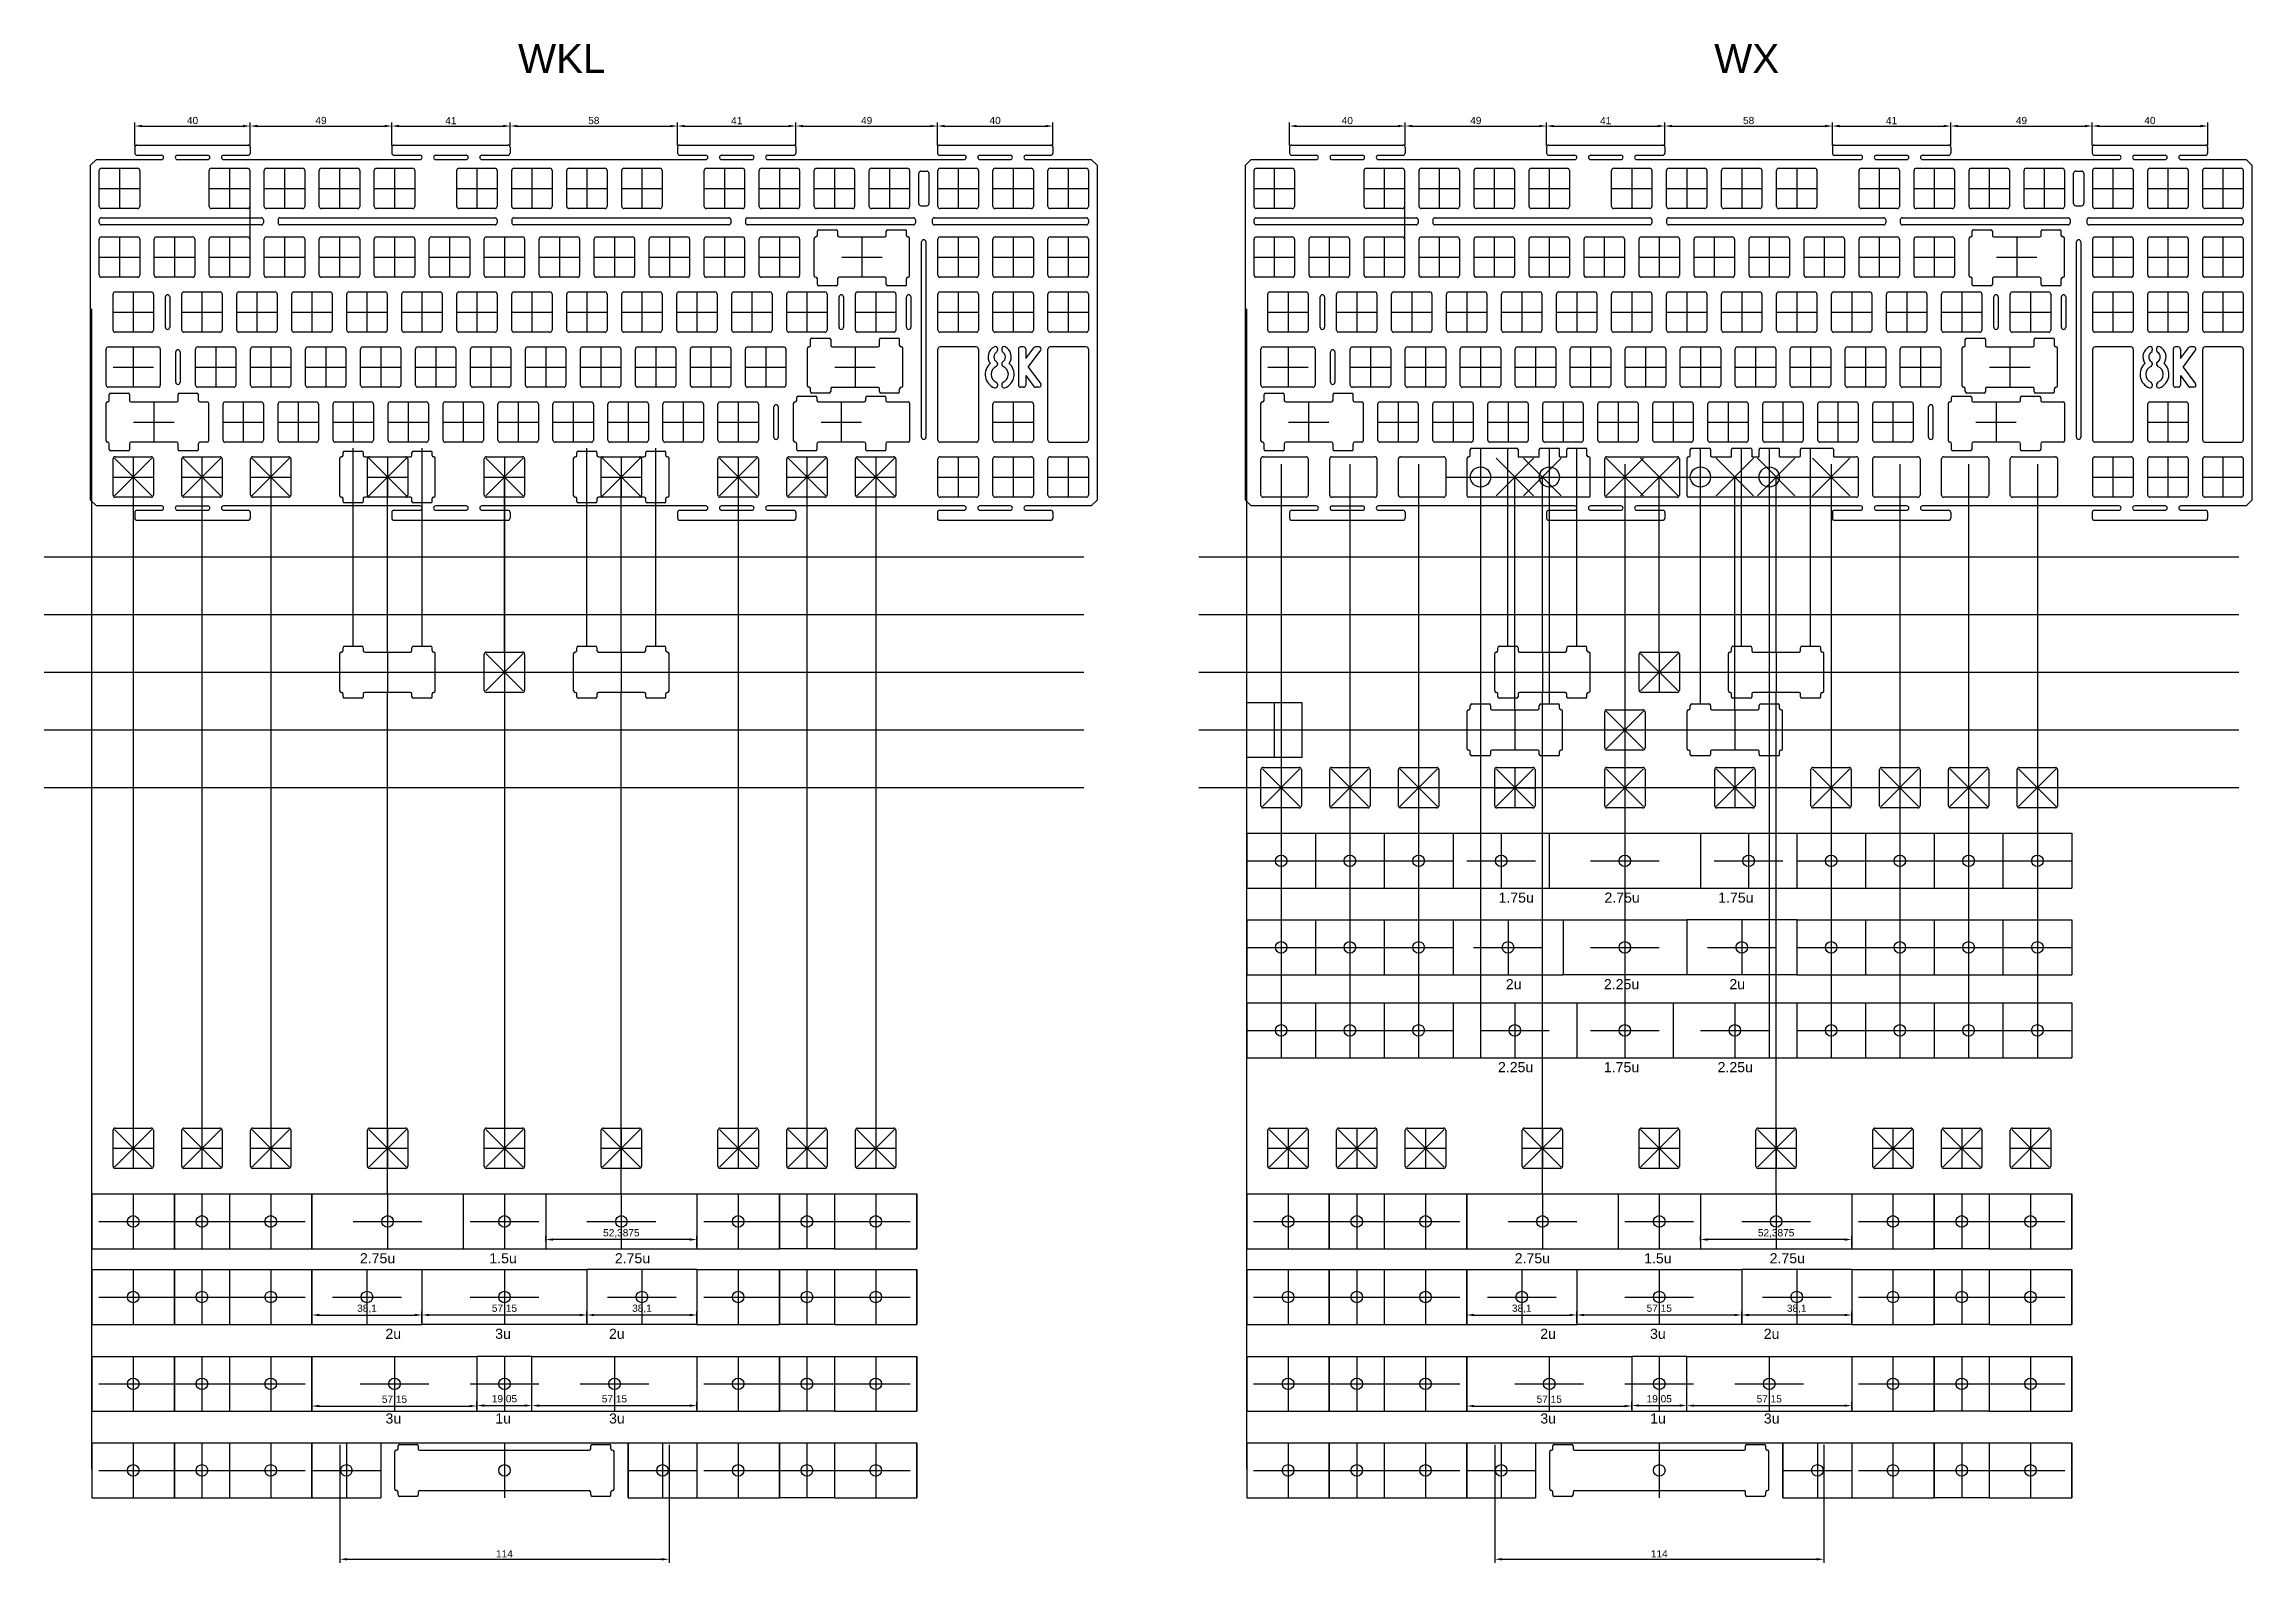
# Model space of a CAD drawing. Header units: millimetres. Extents: x 474 to 1639, y -476 to 312.
# Drawn here: x 874 to 1639, y -476 to 50 of the extents above; entities that cross this region are included whole.
import ezdxf

# ---------------------------------------------------------------- set-up
doc = ezdxf.new("R2010")
doc.units = ezdxf.units.MM
doc.styles.get("Standard").update_dxf_attribs({"font": 'arial.ttf'})
doc.dimstyles.new('ISO-25', dxfattribs={"dimtxt": 2.5, "dimasz": 2.5, "dimexe": 1.25, "dimexo": 0.625, "dimtad": 1, "dimtxsty": 'Standard', "dimcen": 2.5, "dimadec": 0, "dimazin": 0, "dimtfac": 1, "dimtmove": 0, "dimatfit": 3, "dimfxl": 1, "dimarcsym": 0})

msp = doc.modelspace()

# ---------------------------------------------------------------- texts
at = {"color": 4, "char_height": 10, "attachment_point": 1}
for s, insert in [('WKL', (1038.058388, 49.986688)), ('WX', (1452.389579, 49.986688))]:
    msp.add_mtext_dynamic_manual_height_columns(s, width=158.61240365, gutter_width=12.5, heights=[0], dxfattribs=dict(at, insert=insert))
at = {"color": 2, "char_height": 3.5, "attachment_point": 1}
for s, insert in [('\\pi22.993;1.75u                  2.75u                    1.75u', (1354.688661, -244.002353)), ('\\pi25.52;2u                     2.25u                       2u', (1354.688661, -274.002353)), ('\\pi22.798;2.25u                  1.75u                    2.25u', (1354.688661, -302.752176)), ('\\pi16.686;2.75u                        1.5u                         2.75u', (966.594911, -368.963188)), ('\\pi16.686;2.75u                        1.5u                         2.75u', (1366.594911, -368.963188)), ('\\pi25.522;2u                        3u                         2u', (966.594911, -395.148919)), ('\\pi25.522;2u                        3u                         2u', (1366.594911, -395.148919)), ('\\pi25.553;3u                        1u                         3u', (966.594911, -424.48537)), ('\\pi25.553;3u                        1u                         3u', (1366.594911, -424.48537))]:
    msp.add_mtext_dynamic_manual_height_columns(s, width=133.43008903, gutter_width=17.5, heights=[0], dxfattribs=dict(at, insert=insert))

# ---------------------------------------------------------------- blocks, each defined once
blk = doc.blocks.new('*D57')
at = {"color": 0, "lineweight": -2, "transparency": 16777216}
for p, q in [((966.67, -423.13), (966.67, -420.68)), ((969.17, -421.93), (1021.33, -421.93)), ((1023.83, -423.13), (1023.83, -420.68))]:
    blk.add_line(p, q, dxfattribs=at)
at = {"color": 0, "transparency": 16777216}
for points in [[(969.17, -421.51), (969.17, -422.34), (966.67, -421.93)], [(1021.33, -421.51), (1021.33, -422.34), (1023.83, -421.93)]]:
    blk.add_solid(points, dxfattribs=at)
at = {"layer": 'Defpoints', "color": 0, "transparency": 16777216}
for p in [(966.67, -423.76), (1023.83, -421.93), (1023.83, -423.76)]:
    blk.add_point(p, dxfattribs=at)
at = {"color": 0, "transparency": 16777216, "insert": (995.25, -419.8), "char_height": 2.5, "attachment_point": 5}
blk.add_mtext('57,15', dxfattribs=at)
blk = doc.blocks.new('*D58')
at = {"color": 0, "lineweight": -2, "transparency": 16777216}
for p, q in [((1042.88, -423.13), (1042.88, -420.54)), ((1100.03, -423.13), (1100.03, -420.54)), ((1045.38, -421.79), (1097.53, -421.79))]:
    blk.add_line(p, q, dxfattribs=at)
at = {"color": 0, "transparency": 16777216}
for points in [[(1045.38, -421.37), (1045.38, -422.2), (1042.88, -421.79)], [(1097.53, -421.37), (1097.53, -422.2), (1100.03, -421.79)]]:
    blk.add_solid(points, dxfattribs=at)
at = {"layer": 'Defpoints', "color": 0, "transparency": 16777216}
for p in [(1042.88, -423.76), (1100.03, -421.79), (1100.03, -423.76)]:
    blk.add_point(p, dxfattribs=at)
at = {"color": 0, "transparency": 16777216, "insert": (1071.45, -419.66), "char_height": 2.5, "attachment_point": 5}
blk.add_mtext('57,15', dxfattribs=at)
blk = doc.blocks.new('*D59')
at = {"color": 0, "lineweight": -2, "transparency": 16777216}
for p, q in [((1023.83, -423.13), (1023.83, -420.51)), ((1042.88, -423.13), (1042.88, -420.51)), ((1026.33, -421.76), (1040.38, -421.76))]:
    blk.add_line(p, q, dxfattribs=at)
at = {"color": 0, "transparency": 16777216}
for points in [[(1026.33, -421.34), (1026.33, -422.17), (1023.83, -421.76)], [(1040.38, -421.34), (1040.38, -422.17), (1042.88, -421.76)]]:
    blk.add_solid(points, dxfattribs=at)
at = {"layer": 'Defpoints', "color": 0, "transparency": 16777216}
for p in [(1023.83, -423.76), (1042.88, -421.76), (1042.88, -423.76)]:
    blk.add_point(p, dxfattribs=at)
at = {"color": 0, "transparency": 16777216, "insert": (1033.35, -419.63), "char_height": 2.5, "attachment_point": 5}
blk.add_mtext('19,05', dxfattribs=at)
blk = doc.blocks.new('*D60')
at = {"color": 0, "lineweight": -2, "transparency": 16777216}
for p, q in [((966.67, -393.05), (966.67, -389.14)), ((1004.77, -393.05), (1004.77, -389.14)), ((969.17, -390.39), (1002.27, -390.39))]:
    blk.add_line(p, q, dxfattribs=at)
at = {"color": 0, "transparency": 16777216}
for points in [[(969.17, -389.97), (969.17, -390.8), (966.67, -390.39)], [(1002.27, -389.97), (1002.27, -390.8), (1004.77, -390.39)]]:
    blk.add_solid(points, dxfattribs=at)
at = {"layer": 'Defpoints', "color": 0, "transparency": 16777216}
for p in [(966.67, -393.67), (1004.77, -390.39), (1004.77, -393.67)]:
    blk.add_point(p, dxfattribs=at)
at = {"color": 0, "transparency": 16777216, "insert": (985.72, -388.26), "char_height": 2.5, "attachment_point": 5}
blk.add_mtext('38,1', dxfattribs=at)
blk = doc.blocks.new('*D61')
at = {"color": 0, "lineweight": -2, "transparency": 16777216}
for p, q in [((1004.77, -393.05), (1004.77, -389.14)), ((1061.92, -393.05), (1061.92, -389.14)), ((1059.42, -390.39), (1007.27, -390.39))]:
    blk.add_line(p, q, dxfattribs=at)
at = {"color": 0, "transparency": 16777216}
for points in [[(1007.27, -389.97), (1007.27, -390.8), (1004.77, -390.39)], [(1059.42, -389.97), (1059.42, -390.8), (1061.92, -390.39)]]:
    blk.add_solid(points, dxfattribs=at)
at = {"layer": 'Defpoints', "color": 0, "transparency": 16777216}
for p in [(1004.77, -390.39), (1004.77, -393.67), (1061.92, -393.67)]:
    blk.add_point(p, dxfattribs=at)
at = {"color": 0, "transparency": 16777216, "insert": (1033.35, -388.26), "char_height": 2.5, "attachment_point": 5}
blk.add_mtext('57,15', dxfattribs=at)
blk = doc.blocks.new('*D62')
at = {"color": 0, "lineweight": -2, "transparency": 16777216}
for p, q in [((1061.92, -393.05), (1061.92, -389.14)), ((1100.03, -393.05), (1100.03, -389.14)), ((1097.53, -390.39), (1064.42, -390.39))]:
    blk.add_line(p, q, dxfattribs=at)
at = {"color": 0, "transparency": 16777216}
for points in [[(1064.42, -389.97), (1064.42, -390.8), (1061.92, -390.39)], [(1097.53, -389.97), (1097.53, -390.8), (1100.03, -390.39)]]:
    blk.add_solid(points, dxfattribs=at)
at = {"layer": 'Defpoints', "color": 0, "transparency": 16777216}
for p in [(1061.92, -390.39), (1061.92, -393.67), (1100.03, -393.67)]:
    blk.add_point(p, dxfattribs=at)
at = {"color": 0, "transparency": 16777216, "insert": (1080.97, -388.26), "char_height": 2.5, "attachment_point": 5}
blk.add_mtext('38,1', dxfattribs=at)
blk = doc.blocks.new('*D63')
at = {"color": 0, "lineweight": -2, "transparency": 16777216}
for p, q in [((1047.64, -364.86), (1047.64, -362.99)), ((1097.53, -364.24), (1050.14, -364.24)), ((1100.03, -366.86), (1100.03, -362.99))]:
    blk.add_line(p, q, dxfattribs=at)
at = {"color": 0, "transparency": 16777216}
for points in [[(1050.14, -363.82), (1050.14, -364.65), (1047.64, -364.24)], [(1097.53, -363.82), (1097.53, -364.65), (1100.03, -364.24)]]:
    blk.add_solid(points, dxfattribs=at)
at = {"layer": 'Defpoints', "color": 0, "transparency": 16777216}
for p in [(1047.64, -364.24), (1047.64, -365.49), (1100.03, -367.49)]:
    blk.add_point(p, dxfattribs=at)
at = {"color": 0, "transparency": 16777216, "insert": (1073.83, -362.11), "char_height": 2.5, "attachment_point": 5}
blk.add_mtext('52,3875', dxfattribs=at)
blk = doc.blocks.new('*D49')
at = {"color": 0, "lineweight": -2, "transparency": 16777216}
for p, q in [((976.35, -435.33), (976.35, -476.27)), ((1090.35, -435.33), (1090.35, -476.27)), ((978.85, -475.02), (1087.85, -475.02))]:
    blk.add_line(p, q, dxfattribs=at)
at = {"color": 0, "transparency": 16777216}
for points in [[(978.85, -474.61), (978.85, -475.44), (976.35, -475.02)], [(1087.85, -474.61), (1087.85, -475.44), (1090.35, -475.02)]]:
    blk.add_solid(points, dxfattribs=at)
at = {"layer": 'Defpoints', "color": 0, "transparency": 16777216}
for p in [(976.35, -434.71), (1090.35, -434.71), (1090.35, -475.02)]:
    blk.add_point(p, dxfattribs=at)
at = {"color": 0, "transparency": 16777216, "insert": (1033.35, -473.14), "char_height": 2.5, "attachment_point": 5}
blk.add_mtext('114', dxfattribs=at)
blk = doc.blocks.new('*D52')
at = {"color": 0, "lineweight": -2, "transparency": 16777216}
for p, q in [((905.31, 14.87), (905.31, 22.86)), ((907.81, 21.61), (942.81, 21.61)), ((945.31, 14.87), (945.31, 22.86))]:
    blk.add_line(p, q, dxfattribs=at)
at = {"color": 0, "transparency": 16777216}
for points in [[(907.81, 22.03), (907.81, 21.19), (905.31, 21.61)], [(942.81, 22.03), (942.81, 21.19), (945.31, 21.61)]]:
    blk.add_solid(points, dxfattribs=at)
at = {"layer": 'Defpoints', "color": 0, "transparency": 16777216}
for p in [(945.31, 21.61), (905.31, 14.25), (945.31, 14.25)]:
    blk.add_point(p, dxfattribs=at)
at = {"color": 0, "transparency": 16777216, "insert": (925.31, 23.51), "char_height": 2.5, "attachment_point": 5}
blk.add_mtext('40', dxfattribs=at)
blk = doc.blocks.new('*D53')
at = {"color": 0, "lineweight": -2, "transparency": 16777216}
for p, q in [((945.31, 14.88), (945.31, 22.86)), ((947.81, 21.61), (991.81, 21.61)), ((994.31, 14.88), (994.31, 22.86))]:
    blk.add_line(p, q, dxfattribs=at)
at = {"color": 0, "transparency": 16777216}
for points in [[(947.81, 22.03), (947.81, 21.19), (945.31, 21.61)], [(991.81, 22.03), (991.81, 21.19), (994.31, 21.61)]]:
    blk.add_solid(points, dxfattribs=at)
at = {"layer": 'Defpoints', "color": 0, "transparency": 16777216}
for p in [(994.31, 21.61), (945.31, 14.25), (994.31, 14.25)]:
    blk.add_point(p, dxfattribs=at)
at = {"color": 0, "transparency": 16777216, "insert": (969.81, 23.51), "char_height": 2.5, "attachment_point": 5}
blk.add_mtext('49', dxfattribs=at)
blk = doc.blocks.new('*D54')
at = {"color": 0, "lineweight": -2, "transparency": 16777216}
for p, q in [((994.31, 14.87), (994.31, 22.86)), ((996.81, 21.61), (1032.81, 21.61)), ((1035.31, 14.87), (1035.31, 22.86))]:
    blk.add_line(p, q, dxfattribs=at)
at = {"color": 0, "transparency": 16777216}
for points in [[(996.81, 22.03), (996.81, 21.19), (994.31, 21.61)], [(1032.81, 22.03), (1032.81, 21.19), (1035.31, 21.61)]]:
    blk.add_solid(points, dxfattribs=at)
at = {"layer": 'Defpoints', "color": 0, "transparency": 16777216}
for p in [(1035.31, 21.61), (994.31, 14.25), (1035.31, 14.25)]:
    blk.add_point(p, dxfattribs=at)
at = {"color": 0, "transparency": 16777216, "insert": (1014.81, 23.49), "char_height": 2.5, "attachment_point": 5}
blk.add_mtext('41', dxfattribs=at)
blk = doc.blocks.new('*D55')
at = {"color": 0, "lineweight": -2, "transparency": 16777216}
for p, q in [((1035.31, 14.87), (1035.31, 22.86)), ((1037.81, 21.61), (1090.81, 21.61)), ((1093.31, 14.87), (1093.31, 22.86))]:
    blk.add_line(p, q, dxfattribs=at)
at = {"color": 0, "transparency": 16777216}
for points in [[(1037.81, 22.03), (1037.81, 21.19), (1035.31, 21.61)], [(1090.81, 22.03), (1090.81, 21.19), (1093.31, 21.61)]]:
    blk.add_solid(points, dxfattribs=at)
at = {"layer": 'Defpoints', "color": 0, "transparency": 16777216}
for p in [(1093.31, 21.61), (1035.31, 14.25), (1093.31, 14.25)]:
    blk.add_point(p, dxfattribs=at)
at = {"color": 0, "transparency": 16777216, "insert": (1064.31, 23.51), "char_height": 2.5, "attachment_point": 5}
blk.add_mtext('58', dxfattribs=at)
blk = doc.blocks.new('*D56')
at = {"color": 0, "lineweight": -2, "transparency": 16777216}
for p, q in [((1093.31, 14.87), (1093.31, 22.86)), ((1095.81, 21.61), (1131.81, 21.61)), ((1134.31, 14.87), (1134.31, 22.86))]:
    blk.add_line(p, q, dxfattribs=at)
at = {"color": 0, "transparency": 16777216}
for points in [[(1095.81, 22.03), (1095.81, 21.19), (1093.31, 21.61)], [(1131.81, 22.03), (1131.81, 21.19), (1134.31, 21.61)]]:
    blk.add_solid(points, dxfattribs=at)
at = {"layer": 'Defpoints', "color": 0, "transparency": 16777216}
for p in [(1134.31, 21.61), (1093.31, 14.25), (1134.31, 14.25)]:
    blk.add_point(p, dxfattribs=at)
at = {"color": 0, "transparency": 16777216, "insert": (1113.81, 23.49), "char_height": 2.5, "attachment_point": 5}
blk.add_mtext('41', dxfattribs=at)
blk = doc.blocks.new('*D50')
at = {"color": 0, "lineweight": -2, "transparency": 16777216}
for p, q in [((1134.31, 14.87), (1134.31, 22.86)), ((1136.81, 21.61), (1180.81, 21.61)), ((1183.31, 14.87), (1183.31, 22.86))]:
    blk.add_line(p, q, dxfattribs=at)
at = {"color": 0, "transparency": 16777216}
for points in [[(1136.81, 22.03), (1136.81, 21.19), (1134.31, 21.61)], [(1180.81, 22.03), (1180.81, 21.19), (1183.31, 21.61)]]:
    blk.add_solid(points, dxfattribs=at)
at = {"layer": 'Defpoints', "color": 0, "transparency": 16777216}
for p in [(1183.31, 21.61), (1134.31, 14.25), (1183.31, 14.25)]:
    blk.add_point(p, dxfattribs=at)
at = {"color": 0, "transparency": 16777216, "insert": (1158.81, 23.51), "char_height": 2.5, "attachment_point": 5}
blk.add_mtext('49', dxfattribs=at)
blk = doc.blocks.new('*D51')
at = {"color": 0, "lineweight": -2, "transparency": 16777216}
for p, q in [((1183.31, 14.88), (1183.31, 22.86)), ((1185.81, 21.61), (1220.81, 21.61)), ((1223.31, 14.88), (1223.31, 22.86))]:
    blk.add_line(p, q, dxfattribs=at)
at = {"color": 0, "transparency": 16777216}
for points in [[(1185.81, 22.03), (1185.81, 21.19), (1183.31, 21.61)], [(1220.81, 22.03), (1220.81, 21.19), (1223.31, 21.61)]]:
    blk.add_solid(points, dxfattribs=at)
at = {"layer": 'Defpoints', "color": 0, "transparency": 16777216}
for p in [(1223.31, 21.61), (1183.31, 14.25), (1223.31, 14.25)]:
    blk.add_point(p, dxfattribs=at)
at = {"color": 0, "transparency": 16777216, "insert": (1203.31, 23.51), "char_height": 2.5, "attachment_point": 5}
blk.add_mtext('40', dxfattribs=at)
blk = doc.blocks.new('*D65')
at = {"color": 0, "lineweight": -2, "transparency": 16777216}
for p, q in [((1366.67, -423.13), (1366.67, -420.68)), ((1369.17, -421.93), (1421.33, -421.93)), ((1423.83, -423.13), (1423.83, -420.68))]:
    blk.add_line(p, q, dxfattribs=at)
at = {"color": 0, "transparency": 16777216}
for points in [[(1369.17, -421.51), (1369.17, -422.34), (1366.67, -421.93)], [(1421.33, -421.51), (1421.33, -422.34), (1423.83, -421.93)]]:
    blk.add_solid(points, dxfattribs=at)
at = {"layer": 'Defpoints', "color": 0, "transparency": 16777216}
for p in [(1366.67, -423.76), (1423.83, -421.93), (1423.83, -423.76)]:
    blk.add_point(p, dxfattribs=at)
at = {"color": 0, "transparency": 16777216, "insert": (1395.25, -419.8), "char_height": 2.5, "attachment_point": 5}
blk.add_mtext('57,15', dxfattribs=at)
blk = doc.blocks.new('*D66')
at = {"color": 0, "lineweight": -2, "transparency": 16777216}
for p, q in [((1442.88, -423.13), (1442.88, -420.54)), ((1500.03, -423.13), (1500.03, -420.54)), ((1445.38, -421.79), (1497.53, -421.79))]:
    blk.add_line(p, q, dxfattribs=at)
at = {"color": 0, "transparency": 16777216}
for points in [[(1445.38, -421.37), (1445.38, -422.2), (1442.88, -421.79)], [(1497.53, -421.37), (1497.53, -422.2), (1500.03, -421.79)]]:
    blk.add_solid(points, dxfattribs=at)
at = {"layer": 'Defpoints', "color": 0, "transparency": 16777216}
for p in [(1442.88, -423.76), (1500.03, -421.79), (1500.03, -423.76)]:
    blk.add_point(p, dxfattribs=at)
at = {"color": 0, "transparency": 16777216, "insert": (1471.45, -419.66), "char_height": 2.5, "attachment_point": 5}
blk.add_mtext('57,15', dxfattribs=at)
blk = doc.blocks.new('*D67')
at = {"color": 0, "lineweight": -2, "transparency": 16777216}
for p, q in [((1423.83, -423.13), (1423.83, -420.51)), ((1442.88, -423.13), (1442.88, -420.51)), ((1426.33, -421.76), (1440.38, -421.76))]:
    blk.add_line(p, q, dxfattribs=at)
at = {"color": 0, "transparency": 16777216}
for points in [[(1426.33, -421.34), (1426.33, -422.17), (1423.83, -421.76)], [(1440.38, -421.34), (1440.38, -422.17), (1442.88, -421.76)]]:
    blk.add_solid(points, dxfattribs=at)
at = {"layer": 'Defpoints', "color": 0, "transparency": 16777216}
for p in [(1423.83, -423.76), (1442.88, -421.76), (1442.88, -423.76)]:
    blk.add_point(p, dxfattribs=at)
at = {"color": 0, "transparency": 16777216, "insert": (1433.35, -419.63), "char_height": 2.5, "attachment_point": 5}
blk.add_mtext('19,05', dxfattribs=at)
blk = doc.blocks.new('*D68')
at = {"color": 0, "lineweight": -2, "transparency": 16777216}
for p, q in [((1366.67, -393.05), (1366.67, -389.14)), ((1404.78, -393.05), (1404.78, -389.14)), ((1369.17, -390.39), (1402.28, -390.39))]:
    blk.add_line(p, q, dxfattribs=at)
at = {"color": 0, "transparency": 16777216}
for points in [[(1369.17, -389.97), (1369.17, -390.8), (1366.67, -390.39)], [(1402.28, -389.97), (1402.28, -390.8), (1404.78, -390.39)]]:
    blk.add_solid(points, dxfattribs=at)
at = {"layer": 'Defpoints', "color": 0, "transparency": 16777216}
for p in [(1366.67, -393.67), (1404.78, -390.39), (1404.78, -393.67)]:
    blk.add_point(p, dxfattribs=at)
at = {"color": 0, "transparency": 16777216, "insert": (1385.72, -388.26), "char_height": 2.5, "attachment_point": 5}
blk.add_mtext('38,1', dxfattribs=at)
blk = doc.blocks.new('*D69')
at = {"color": 0, "lineweight": -2, "transparency": 16777216}
for p, q in [((1404.78, -393.05), (1404.78, -389.14)), ((1461.92, -393.05), (1461.92, -389.14)), ((1459.42, -390.39), (1407.28, -390.39))]:
    blk.add_line(p, q, dxfattribs=at)
at = {"color": 0, "transparency": 16777216}
for points in [[(1407.28, -389.97), (1407.28, -390.8), (1404.78, -390.39)], [(1459.42, -389.97), (1459.42, -390.8), (1461.92, -390.39)]]:
    blk.add_solid(points, dxfattribs=at)
at = {"layer": 'Defpoints', "color": 0, "transparency": 16777216}
for p in [(1404.78, -390.39), (1404.78, -393.67), (1461.92, -393.67)]:
    blk.add_point(p, dxfattribs=at)
at = {"color": 0, "transparency": 16777216, "insert": (1433.35, -388.26), "char_height": 2.5, "attachment_point": 5}
blk.add_mtext('57,15', dxfattribs=at)
blk = doc.blocks.new('*D70')
at = {"color": 0, "lineweight": -2, "transparency": 16777216}
for p, q in [((1461.92, -393.05), (1461.92, -389.14)), ((1500.03, -393.05), (1500.03, -389.14)), ((1497.53, -390.39), (1464.42, -390.39))]:
    blk.add_line(p, q, dxfattribs=at)
at = {"color": 0, "transparency": 16777216}
for points in [[(1464.42, -389.97), (1464.42, -390.8), (1461.92, -390.39)], [(1497.53, -389.97), (1497.53, -390.8), (1500.03, -390.39)]]:
    blk.add_solid(points, dxfattribs=at)
at = {"layer": 'Defpoints', "color": 0, "transparency": 16777216}
for p in [(1461.92, -390.39), (1461.92, -393.67), (1500.03, -393.67)]:
    blk.add_point(p, dxfattribs=at)
at = {"color": 0, "transparency": 16777216, "insert": (1480.97, -388.26), "char_height": 2.5, "attachment_point": 5}
blk.add_mtext('38,1', dxfattribs=at)
blk = doc.blocks.new('*D71')
at = {"color": 0, "lineweight": -2, "transparency": 16777216}
for p, q in [((1447.64, -364.86), (1447.64, -362.99)), ((1497.53, -364.24), (1450.14, -364.24)), ((1500.03, -366.86), (1500.03, -362.99))]:
    blk.add_line(p, q, dxfattribs=at)
at = {"color": 0, "transparency": 16777216}
for points in [[(1450.14, -363.82), (1450.14, -364.65), (1447.64, -364.24)], [(1497.53, -363.82), (1497.53, -364.65), (1500.03, -364.24)]]:
    blk.add_solid(points, dxfattribs=at)
at = {"layer": 'Defpoints', "color": 0, "transparency": 16777216}
for p in [(1447.64, -364.24), (1447.64, -365.49), (1500.03, -367.49)]:
    blk.add_point(p, dxfattribs=at)
at = {"color": 0, "transparency": 16777216, "insert": (1473.83, -362.11), "char_height": 2.5, "attachment_point": 5}
blk.add_mtext('52,3875', dxfattribs=at)
blk = doc.blocks.new('*D64')
at = {"color": 0, "lineweight": -2, "transparency": 16777216}
for p, q in [((1376.35, -435.33), (1376.35, -476.27)), ((1490.35, -435.33), (1490.35, -476.27)), ((1378.85, -475.02), (1487.85, -475.02))]:
    blk.add_line(p, q, dxfattribs=at)
at = {"color": 0, "transparency": 16777216}
for points in [[(1378.85, -474.61), (1378.85, -475.44), (1376.35, -475.02)], [(1487.85, -474.61), (1487.85, -475.44), (1490.35, -475.02)]]:
    blk.add_solid(points, dxfattribs=at)
at = {"layer": 'Defpoints', "color": 0, "transparency": 16777216}
for p in [(1376.35, -434.71), (1490.35, -434.71), (1490.35, -475.02)]:
    blk.add_point(p, dxfattribs=at)
at = {"color": 0, "transparency": 16777216, "insert": (1433.35, -473.14), "char_height": 2.5, "attachment_point": 5}
blk.add_mtext('114', dxfattribs=at)
blk = doc.blocks.new('*D72')
at = {"color": 0, "lineweight": -2, "transparency": 16777216}
for p, q in [((1305.31, 14.87), (1305.31, 22.86)), ((1307.81, 21.61), (1342.81, 21.61)), ((1345.31, 14.87), (1345.31, 22.86))]:
    blk.add_line(p, q, dxfattribs=at)
at = {"color": 0, "transparency": 16777216}
for points in [[(1307.81, 22.03), (1307.81, 21.19), (1305.31, 21.61)], [(1342.81, 22.03), (1342.81, 21.19), (1345.31, 21.61)]]:
    blk.add_solid(points, dxfattribs=at)
at = {"layer": 'Defpoints', "color": 0, "transparency": 16777216}
for p in [(1345.31, 21.61), (1305.31, 14.25), (1345.31, 14.25)]:
    blk.add_point(p, dxfattribs=at)
at = {"color": 0, "transparency": 16777216, "insert": (1325.31, 23.51), "char_height": 2.5, "attachment_point": 5}
blk.add_mtext('40', dxfattribs=at)
blk = doc.blocks.new('*D73')
at = {"color": 0, "lineweight": -2, "transparency": 16777216}
for p, q in [((1345.31, 14.88), (1345.31, 22.86)), ((1347.81, 21.61), (1391.81, 21.61)), ((1394.31, 14.88), (1394.31, 22.86))]:
    blk.add_line(p, q, dxfattribs=at)
at = {"color": 0, "transparency": 16777216}
for points in [[(1347.81, 22.03), (1347.81, 21.19), (1345.31, 21.61)], [(1391.81, 22.03), (1391.81, 21.19), (1394.31, 21.61)]]:
    blk.add_solid(points, dxfattribs=at)
at = {"layer": 'Defpoints', "color": 0, "transparency": 16777216}
for p in [(1394.31, 21.61), (1345.31, 14.25), (1394.31, 14.25)]:
    blk.add_point(p, dxfattribs=at)
at = {"color": 0, "transparency": 16777216, "insert": (1369.81, 23.51), "char_height": 2.5, "attachment_point": 5}
blk.add_mtext('49', dxfattribs=at)
blk = doc.blocks.new('*D74')
at = {"color": 0, "lineweight": -2, "transparency": 16777216}
for p, q in [((1394.31, 14.87), (1394.31, 22.86)), ((1396.81, 21.61), (1432.81, 21.61)), ((1435.31, 14.87), (1435.31, 22.86))]:
    blk.add_line(p, q, dxfattribs=at)
at = {"color": 0, "transparency": 16777216}
for points in [[(1396.81, 22.03), (1396.81, 21.19), (1394.31, 21.61)], [(1432.81, 22.03), (1432.81, 21.19), (1435.31, 21.61)]]:
    blk.add_solid(points, dxfattribs=at)
at = {"layer": 'Defpoints', "color": 0, "transparency": 16777216}
for p in [(1435.31, 21.61), (1394.31, 14.25), (1435.31, 14.25)]:
    blk.add_point(p, dxfattribs=at)
at = {"color": 0, "transparency": 16777216, "insert": (1414.81, 23.49), "char_height": 2.5, "attachment_point": 5}
blk.add_mtext('41', dxfattribs=at)
blk = doc.blocks.new('*D75')
at = {"color": 0, "lineweight": -2, "transparency": 16777216}
for p, q in [((1435.31, 14.87), (1435.31, 22.86)), ((1437.81, 21.61), (1490.81, 21.61)), ((1493.31, 14.87), (1493.31, 22.86))]:
    blk.add_line(p, q, dxfattribs=at)
at = {"color": 0, "transparency": 16777216}
for points in [[(1437.81, 22.03), (1437.81, 21.19), (1435.31, 21.61)], [(1490.81, 22.03), (1490.81, 21.19), (1493.31, 21.61)]]:
    blk.add_solid(points, dxfattribs=at)
at = {"layer": 'Defpoints', "color": 0, "transparency": 16777216}
for p in [(1493.31, 21.61), (1435.31, 14.25), (1493.31, 14.25)]:
    blk.add_point(p, dxfattribs=at)
at = {"color": 0, "transparency": 16777216, "insert": (1464.31, 23.51), "char_height": 2.5, "attachment_point": 5}
blk.add_mtext('58', dxfattribs=at)
blk = doc.blocks.new('*D76')
at = {"color": 0, "lineweight": -2, "transparency": 16777216}
for p, q in [((1493.31, 14.87), (1493.31, 22.86)), ((1495.81, 21.61), (1531.81, 21.61)), ((1534.31, 14.87), (1534.31, 22.86))]:
    blk.add_line(p, q, dxfattribs=at)
at = {"color": 0, "transparency": 16777216}
for points in [[(1495.81, 22.03), (1495.81, 21.19), (1493.31, 21.61)], [(1531.81, 22.03), (1531.81, 21.19), (1534.31, 21.61)]]:
    blk.add_solid(points, dxfattribs=at)
at = {"layer": 'Defpoints', "color": 0, "transparency": 16777216}
for p in [(1534.31, 21.61), (1493.31, 14.25), (1534.31, 14.25)]:
    blk.add_point(p, dxfattribs=at)
at = {"color": 0, "transparency": 16777216, "insert": (1513.81, 23.49), "char_height": 2.5, "attachment_point": 5}
blk.add_mtext('41', dxfattribs=at)
blk = doc.blocks.new('*D77')
at = {"color": 0, "lineweight": -2, "transparency": 16777216}
for p, q in [((1534.31, 14.87), (1534.31, 22.86)), ((1536.81, 21.61), (1580.81, 21.61)), ((1583.31, 14.87), (1583.31, 22.86))]:
    blk.add_line(p, q, dxfattribs=at)
at = {"color": 0, "transparency": 16777216}
for points in [[(1536.81, 22.03), (1536.81, 21.19), (1534.31, 21.61)], [(1580.81, 22.03), (1580.81, 21.19), (1583.31, 21.61)]]:
    blk.add_solid(points, dxfattribs=at)
at = {"layer": 'Defpoints', "color": 0, "transparency": 16777216}
for p in [(1583.31, 21.61), (1534.31, 14.25), (1583.31, 14.25)]:
    blk.add_point(p, dxfattribs=at)
at = {"color": 0, "transparency": 16777216, "insert": (1558.81, 23.51), "char_height": 2.5, "attachment_point": 5}
blk.add_mtext('49', dxfattribs=at)
blk = doc.blocks.new('*D78')
at = {"color": 0, "lineweight": -2, "transparency": 16777216}
for p, q in [((1583.31, 14.88), (1583.31, 22.86)), ((1585.81, 21.61), (1620.81, 21.61)), ((1623.31, 14.88), (1623.31, 22.86))]:
    blk.add_line(p, q, dxfattribs=at)
at = {"color": 0, "transparency": 16777216}
for points in [[(1585.81, 22.03), (1585.81, 21.19), (1583.31, 21.61)], [(1620.81, 22.03), (1620.81, 21.19), (1623.31, 21.61)]]:
    blk.add_solid(points, dxfattribs=at)
at = {"layer": 'Defpoints', "color": 0, "transparency": 16777216}
for p in [(1623.31, 21.61), (1583.31, 14.25), (1623.31, 14.25)]:
    blk.add_point(p, dxfattribs=at)
at = {"color": 0, "transparency": 16777216, "insert": (1603.31, 23.51), "char_height": 2.5, "attachment_point": 5}
blk.add_mtext('40', dxfattribs=at)

# ---------------------------------------------------------------- dimensions: what is measured, and where the dimension line sits
at = {"color": 4}
for base, p1, p2, picture, middle in [((945.30625, 21.609722), (905.30625, 14.25), (945.30625, 14.25), '*D52', (925.30625, 23.511155)), ((994.30625, 21.609722), (945.30625, 14.25), (994.30625, 14.25), '*D53', (969.80625, 23.511155)), ((1035.30625, 21.609722), (994.30625, 14.25), (1035.30625, 14.25), '*D54', (1014.80625, 23.489838)), ((1093.30625, 21.609722), (1035.30625, 14.25), (1093.30625, 14.25), '*D55', (1064.30625, 23.511155)), ((1134.30625, 21.609722), (1093.30625, 14.25), (1134.30625, 14.25), '*D56', (1113.80625, 23.489838)), ((1183.30625, 21.609722), (1134.30625, 14.25), (1183.30625, 14.25), '*D50', (1158.80625, 23.511155)), ((1223.30625, 21.609722), (1183.30625, 14.25), (1223.30625, 14.25), '*D51', (1203.30625, 23.511155)), ((1345.30625, 21.609722), (1305.30625, 14.25), (1345.30625, 14.25), '*D72', (1325.30625, 23.511155)), ((1394.30625, 21.609722), (1345.30625, 14.25), (1394.30625, 14.25), '*D73', (1369.80625, 23.511155)), ((1435.30625, 21.609722), (1394.30625, 14.25), (1435.30625, 14.25), '*D74', (1414.80625, 23.489838)), ((1493.30625, 21.609722), (1435.30625, 14.25), (1493.30625, 14.25), '*D75', (1464.30625, 23.511155)), ((1534.30625, 21.609722), (1493.30625, 14.25), (1534.30625, 14.25), '*D76', (1513.80625, 23.489838)), ((1583.30625, 21.609722), (1534.30625, 14.25), (1583.30625, 14.25), '*D77', (1558.80625, 23.511155)), ((1623.30625, 21.609722), (1583.30625, 14.25), (1623.30625, 14.25), '*D78', (1603.30625, 23.511155)), ((1090.35, -475.022719), (976.35, -434.707804), (1090.35, -434.707804), '*D49', (1033.35, -473.142603)), ((1490.35, -475.022719), (1376.35, -434.707804), (1490.35, -434.707804), '*D64', (1433.35, -473.142603))]:
    dim = msp.add_linear_dim(base=base, p1=p1, p2=p2, dimstyle='ISO-25', dxfattribs=at)
    dim.commit()
    dim.dimension.update_dxf_attribs({"geometry": picture, "text_midpoint": middle})
at = {"color": 2}
for base, p1, p2, picture, middle in [((1047.6375, -364.235205), (1100.025, -367.488588), (1047.6375, -365.488588), '*D63', (1073.83125, -362.107817)), ((1447.6375, -364.235205), (1500.025, -367.488588), (1447.6375, -365.488588), '*D71', (1473.83125, -362.107817)), ((1004.775, -390.38612), (1061.925, -393.674319), (1004.775, -393.674319), '*D61', (1033.35, -388.258732)), ((1061.925, -390.38612), (1100.025, -393.674319), (1061.925, -393.674319), '*D62', (1080.975, -388.258732)), ((1404.775, -390.38612), (1461.925, -393.674319), (1404.775, -393.674319), '*D69', (1433.35, -388.258732)), ((1461.925, -390.38612), (1500.025, -393.674319), (1461.925, -393.674319), '*D70', (1480.975, -388.258732))]:
    dim = msp.add_linear_dim(base=base, p1=p1, p2=p2, dimstyle='ISO-25', override={"dimdec": 5, "dimtdec": 5}, dxfattribs=at)
    dim.commit()
    dim.dimension.update_dxf_attribs({"geometry": picture, "text_midpoint": middle})
for base, p1, p2, picture, middle in [((1004.775, -390.38612), (966.675, -393.674319), (1004.775, -393.674319), '*D60', (985.725, -390.38612)), ((1404.775, -390.38612), (1366.675, -393.674319), (1404.775, -393.674319), '*D68', (1385.725, -390.38612))]:
    dim = msp.add_linear_dim(base=base, p1=p1, p2=p2, dimstyle='ISO-25', override={"dimdec": 5, "dimtdec": 5}, dxfattribs=at)
    dim.commit()
    dim.dimension.update_dxf_attribs({"geometry": picture, "text_midpoint": middle, "dimtype": 160})
for base, p1, p2, picture, middle in [((1023.825, -421.927892), (966.675, -423.757804), (1023.825, -423.757804), '*D57', (995.25, -419.800504)), ((1042.875, -421.757804), (1023.825, -423.757804), (1042.875, -423.757804), '*D59', (1033.35, -419.630417)), ((1100.025, -421.787592), (1042.875, -423.757804), (1100.025, -423.757804), '*D58', (1071.45, -419.660204)), ((1423.825, -421.927892), (1366.675, -423.757804), (1423.825, -423.757804), '*D65', (1395.25, -419.800504)), ((1442.875, -421.757804), (1423.825, -423.757804), (1442.875, -423.757804), '*D67', (1433.35, -419.630417)), ((1500.025, -421.787592), (1442.875, -423.757804), (1500.025, -423.757804), '*D66', (1471.45, -419.660204))]:
    dim = msp.add_linear_dim(base=base, p1=p1, p2=p2, dimstyle='ISO-25', dxfattribs=at)
    dim.commit()
    dim.dimension.update_dxf_attribs({"geometry": picture, "text_midpoint": middle})

# ---------------------------------------------------------------- linework, layer by layer
for p, q in [((892, 10), (890, 8)), ((890, -108.0125), (890, 8)), ((892, 10), (914.55625, 10)), ((905.30625, 14.25), (905.30625, 12.25)), ((906.05625, 15), (944.55625, 15)), ((906.05625, 11.5), (914.55625, 11.5)), ((920.05625, 11.5), (930.55625, 11.5)), ((920.05625, 10), (930.55625, 10)), ((936.05625, 11.5), (944.55625, 11.5)), ((936.05625, 10), (1004.05625, 10)), ((945.30625, 14.25), (945.30625, 12.25)), ((994.30625, 14.25), (994.30625, 12.25)), ((995.05625, 15), (1034.55625, 15)), ((995.05625, 11.5), (1004.05625, 11.5)), ((1009.55625, 11.5), (1020.05625, 11.5)), ((1009.55625, 11.5), (1020.05625, 11.5)), ((1009.55625, 10), (1020.05625, 10)), ((1009.55625, 10), (1020.05625, 10)), ((1025.55625, 11.5), (1034.55625, 11.5)), ((1025.55625, 10), (1103.05625, 10)), ((1035.30625, 14.25), (1035.30625, 12.25)), ((1093.30625, 14.25), (1093.30625, 12.25)), ((1094.05625, 15), (1133.55625, 15)), ((1094.05625, 11.5), (1103.05625, 11.5)), ((1108.55625, 11.5), (1119.05625, 11.5)), ((1108.55625, 11.5), (1119.05625, 11.5)), ((1108.55625, 10), (1119.05625, 10)), ((1108.55625, 10), (1119.05625, 10)), ((1124.55625, 11.5), (1133.55625, 11.5)), ((1124.55625, 10), (1192.55625, 10)), ((1134.30625, 14.25), (1134.30625, 12.25)), ((1183.30625, 14.25), (1183.30625, 12.25)), ((1184.05625, 15), (1222.55625, 15)), ((1184.05625, 11.5), (1192.55625, 11.5)), ((1198.05625, 11.5), (1208.55625, 11.5)), ((1198.05625, 11.5), (1208.55625, 11.5)), ((1198.05625, 10), (1208.55625, 10)), ((1198.05625, 10), (1208.55625, 10)), ((1214.05625, 11.5), (1222.55625, 11.5)), ((1214.05625, 10), (1215.55625, 10)), ((1215.55625, 10), (1236.6125, 10)), ((1223.30625, 14.25), (1223.30625, 12.25)), ((1238.6125, 8), (1236.6125, 10)), ((1238.6125, 8), (1238.6125, -108.0125)), ((1292, 10), (1290, 8)), ((1290, -108.0125), (1290, 8)), ((1292, 10), (1314.55625, 10)), ((1305.30625, 14.25), (1305.30625, 12.25)), ((1306.05625, 15), (1344.55625, 15)), ((1306.05625, 11.5), (1314.55625, 11.5)), ((1320.05625, 11.5), (1330.55625, 11.5)), ((1320.05625, 10), (1330.55625, 10)), ((1336.05625, 11.5), (1344.55625, 11.5)), ((1336.05625, 10), (1404.05625, 10)), ((1345.30625, 14.25), (1345.30625, 12.25)), ((1394.30625, 14.25), (1394.30625, 12.25)), ((1395.05625, 15), (1434.55625, 15)), ((1395.05625, 11.5), (1404.05625, 11.5)), ((1409.55625, 11.5), (1420.05625, 11.5)), ((1409.55625, 11.5), (1420.05625, 11.5)), ((1409.55625, 10), (1420.05625, 10)), ((1409.55625, 10), (1420.05625, 10)), ((1425.55625, 11.5), (1434.55625, 11.5)), ((1425.55625, 10), (1503.05625, 10)), ((1435.30625, 14.25), (1435.30625, 12.25)), ((1493.30625, 14.25), (1493.30625, 12.25)), ((1494.05625, 15), (1533.55625, 15)), ((1494.05625, 11.5), (1503.05625, 11.5)), ((1508.55625, 11.5), (1519.05625, 11.5)), ((1508.55625, 11.5), (1519.05625, 11.5)), ((1508.55625, 10), (1519.05625, 10)), ((1508.55625, 10), (1519.05625, 10)), ((1524.55625, 11.5), (1533.55625, 11.5)), ((1524.55625, 10), (1592.55625, 10)), ((1534.30625, 14.25), (1534.30625, 12.25)), ((1583.30625, 14.25), (1583.30625, 12.25)), ((1584.05625, 15), (1622.55625, 15)), ((1584.05625, 11.5), (1592.55625, 11.5)), ((1598.05625, 11.5), (1608.55625, 11.5)), ((1598.05625, 11.5), (1608.55625, 11.5)), ((1598.05625, 10), (1608.55625, 10)), ((1598.05625, 10), (1608.55625, 10)), ((1614.05625, 11.5), (1622.55625, 11.5)), ((1614.05625, 10), (1615.55625, 10)), ((1615.55625, 10), (1636.6125, 10)), ((1623.30625, 14.25), (1623.30625, 12.25)), ((1638.6125, 8), (1636.6125, 10)), ((1638.6125, 8), (1638.6125, -108.0125)), ((892, -110.0125), (890, -108.0125)), ((914.55625, -110.0125), (892, -110.0125)), ((905.30625, -112.2625), (905.30625, -114.2625)), ((906.05625, -111.5125), (914.55625, -111.5125)), ((920.05625, -110.0125), (930.55625, -110.0125)), ((920.05625, -111.5125), (930.55625, -111.5125)), ((1004.05625, -110.0125), (936.05625, -110.0125)), ((936.05625, -111.5125), (944.55625, -111.5125)), ((945.30625, -112.2625), (945.30625, -114.2625)), ((983.93075, -109.0125), (977.93075, -109.0125)), ((994.30625, -112.2625), (994.30625, -114.2625)), ((995.05625, -111.5125), (1004.05625, -111.5125)), ((1007.80675, -109.0125), (1001.80675, -109.0125)), ((1020.05625, -110.0125), (1009.55625, -110.0125)), ((1009.55625, -111.5125), (1020.05625, -111.5125)), ((1009.55625, -111.5125), (1020.05625, -111.5125)), ((1103.05625, -110.0125), (1025.55625, -110.0125)), ((1025.55625, -111.5125), (1034.55625, -111.5125)), ((1035.30625, -112.2625), (1035.30625, -114.2625)), ((1064.89325, -109.0125), (1058.89325, -109.0125)), ((1088.76925, -109.0125), (1082.76925, -109.0125)), ((1093.30625, -112.2625), (1093.30625, -114.2625)), ((1094.05625, -111.5125), (1103.05625, -111.5125)), ((1119.05625, -110.0125), (1108.55625, -110.0125)), ((1108.55625, -111.5125), (1119.05625, -111.5125)), ((1108.55625, -111.5125), (1119.05625, -111.5125)), ((1192.55625, -110.0125), (1124.55625, -110.0125)), ((1124.55625, -111.5125), (1133.55625, -111.5125)), ((1134.30625, -112.2625), (1134.30625, -114.2625)), ((1183.30625, -112.2625), (1183.30625, -114.2625)), ((1184.05625, -111.5125), (1192.55625, -111.5125)), ((1208.55625, -110.0125), (1198.05625, -110.0125)), ((1198.05625, -111.5125), (1208.55625, -111.5125)), ((1198.05625, -111.5125), (1208.55625, -111.5125)), ((1215.5625, -110.0125), (1214.05625, -110.0125)), ((1214.05625, -111.5125), (1222.55625, -111.5125)), ((1236.6125, -110.0125), (1215.5625, -110.0125)), ((1223.30625, -112.2625), (1223.30625, -114.2625)), ((1238.6125, -108.0125), (1236.6125, -110.0125)), ((1292, -110.0125), (1290, -108.0125)), ((1314.55625, -110.0125), (1292, -110.0125)), ((1305.30625, -112.2625), (1305.30625, -114.2625)), ((1306.05625, -111.5125), (1314.55625, -111.5125)), ((1320.05625, -110.0125), (1330.55625, -110.0125)), ((1320.05625, -111.5125), (1330.55625, -111.5125)), ((1404.05625, -110.0125), (1336.05625, -110.0125)), ((1336.05625, -111.5125), (1344.55625, -111.5125)), ((1345.30625, -112.2625), (1345.30625, -114.2625)), ((1394.30625, -112.2625), (1394.30625, -114.2625)), ((1395.05625, -111.5125), (1404.05625, -111.5125)), ((1420.05625, -110.0125), (1409.55625, -110.0125)), ((1409.55625, -111.5125), (1420.05625, -111.5125)), ((1409.55625, -111.5125), (1420.05625, -111.5125)), ((1503.05625, -110.0125), (1425.55625, -110.0125)), ((1425.55625, -111.5125), (1434.55625, -111.5125)), ((1435.30625, -112.2625), (1435.30625, -114.2625)), ((1493.30625, -112.2625), (1493.30625, -114.2625)), ((1494.05625, -111.5125), (1503.05625, -111.5125)), ((1519.05625, -110.0125), (1508.55625, -110.0125)), ((1508.55625, -111.5125), (1519.05625, -111.5125)), ((1508.55625, -111.5125), (1519.05625, -111.5125)), ((1592.55625, -110.0125), (1524.55625, -110.0125)), ((1524.55625, -111.5125), (1533.55625, -111.5125)), ((1534.30625, -112.2625), (1534.30625, -114.2625)), ((1583.30625, -112.2625), (1583.30625, -114.2625)), ((1584.05625, -111.5125), (1592.55625, -111.5125)), ((1608.55625, -110.0125), (1598.05625, -110.0125)), ((1598.05625, -111.5125), (1608.55625, -111.5125)), ((1598.05625, -111.5125), (1608.55625, -111.5125)), ((1615.5625, -110.0125), (1614.05625, -110.0125)), ((1614.05625, -111.5125), (1622.55625, -111.5125)), ((1636.6125, -110.0125), (1615.5625, -110.0125)), ((1623.30625, -112.2625), (1623.30625, -114.2625)), ((1638.6125, -108.0125), (1636.6125, -110.0125)), ((906.05625, -115.0125), (944.55625, -115.0125)), ((995.05625, -115.0125), (1034.55625, -115.0125)), ((1094.05625, -115.0125), (1133.55625, -115.0125)), ((1184.05625, -115.0125), (1222.55625, -115.0125)), ((1306.05625, -115.0125), (1344.55625, -115.0125)), ((1395.05625, -115.0125), (1434.55625, -115.0125)), ((1494.05625, -115.0125), (1533.55625, -115.0125)), ((1584.05625, -115.0125), (1622.55625, -115.0125))]:
    msp.add_line(p, q)
at = {"color": 4}
for p, q in [((893, -6.25), (893, 6.25)), ((893.75, 7), (906.25, 7)), ((907, 6.25), (907, -6.25)), ((931.1, -6.25), (931.1, 6.25)), ((931.85, 7), (944.35, 7)), ((945.1, 6.25), (945.1, -6.25)), ((950.15, -6.25), (950.15, 6.25)), ((950.9, 7), (963.4, 7)), ((964.15, 6.25), (964.15, -6.25)), ((969.2, -6.25), (969.2, 6.25)), ((969.95, 7), (982.45, 7)), ((983.2, 6.25), (983.2, -6.25)), ((988.25, -6.25), (988.25, 6.25)), ((989, 7), (1001.5, 7)), ((1002.25, 6.25), (1002.25, -6.25)), ((1016.825, -6.25), (1016.825, 6.25)), ((1017.575, 7), (1030.075, 7)), ((1030.825, 6.25), (1030.825, -6.25)), ((1035.875, -6.25), (1035.875, 6.25)), ((1036.625, 7), (1049.125, 7)), ((1049.875, 6.25), (1049.875, -6.25)), ((1054.925, -6.25), (1054.925, 6.25)), ((1055.675, 7), (1068.175, 7)), ((1068.925, 6.25), (1068.925, -6.25)), ((1073.975, -6.25), (1073.975, 6.25)), ((1074.725, 7), (1087.225, 7)), ((1087.975, 6.25), (1087.975, -6.25)), ((1102.55, -6.25), (1102.55, 6.25)), ((1103.3, 7), (1115.8, 7)), ((1116.55, 6.25), (1116.55, -6.25)), ((1121.6, -6.25), (1121.6, 6.25)), ((1122.35, 7), (1134.85, 7)), ((1135.6, 6.25), (1135.6, -6.25)), ((1140.65, -6.25), (1140.65, 6.25)), ((1141.4, 7), (1153.9, 7)), ((1154.65, 6.25), (1154.65, -6.25)), ((1159.7, -6.25), (1159.7, 6.25)), ((1160.45, 7), (1172.95, 7)), ((1173.7, 6.25), (1173.7, -6.25)), ((1176.87625, -5.25), (1176.87625, 5.25)), ((1177.62625, 6), (1179.62625, 6)), ((1180.37625, 5.25), (1180.37625, -5.25)), ((1183.5125, -6.25), (1183.5125, 6.25)), ((1184.2625, 7), (1196.7625, 7)), ((1197.5125, 6.25), (1197.5125, -6.25)), ((1202.5625, -6.25), (1202.5625, 6.25)), ((1203.3125, 7), (1215.8125, 7)), ((1216.5625, 6.25), (1216.5625, -6.25)), ((1221.6125, -6.25), (1221.6125, 6.25)), ((1222.3625, 7), (1234.8625, 7)), ((1235.6125, 6.25), (1235.6125, -6.25)), ((1293, -6.25), (1293, 6.25)), ((1293.75, 7), (1306.25, 7)), ((1307, 6.25), (1307, -6.25)), ((1331.1, -6.25), (1331.1, 6.25)), ((1331.85, 7), (1344.35, 7)), ((1345.1, 6.25), (1345.1, -6.25)), ((1350.15, -6.25), (1350.15, 6.25)), ((1350.9, 7), (1363.4, 7)), ((1364.15, 6.25), (1364.15, -6.25)), ((1369.2, -6.25), (1369.2, 6.25)), ((1369.95, 7), (1382.45, 7)), ((1383.2, 6.25), (1383.2, -6.25)), ((1388.25, -6.25), (1388.25, 6.25)), ((1389, 7), (1401.5, 7)), ((1402.25, 6.25), (1402.25, -6.25)), ((1416.825, -6.25), (1416.825, 6.25)), ((1417.575, 7), (1430.075, 7)), ((1430.825, 6.25), (1430.825, -6.25)), ((1435.875, -6.25), (1435.875, 6.25)), ((1436.625, 7), (1449.125, 7)), ((1449.875, 6.25), (1449.875, -6.25)), ((1454.925, -6.25), (1454.925, 6.25)), ((1455.675, 7), (1468.175, 7)), ((1468.925, 6.25), (1468.925, -6.25)), ((1473.975, -6.25), (1473.975, 6.25)), ((1474.725, 7), (1487.225, 7)), ((1487.975, 6.25), (1487.975, -6.25)), ((1502.55, -6.25), (1502.55, 6.25)), ((1503.3, 7), (1515.8, 7)), ((1516.55, 6.25), (1516.55, -6.25)), ((1521.6, -6.25), (1521.6, 6.25)), ((1522.35, 7), (1534.85, 7)), ((1535.6, 6.25), (1535.6, -6.25)), ((1540.65, -6.25), (1540.65, 6.25)), ((1541.4, 7), (1553.9, 7)), ((1554.65, 6.25), (1554.65, -6.25)), ((1559.7, -6.25), (1559.7, 6.25)), ((1560.45, 7), (1572.95, 7)), ((1573.7, 6.25), (1573.7, -6.25)), ((1576.87625, -5.25), (1576.87625, 5.25)), ((1577.62625, 6), (1579.62625, 6)), ((1580.37625, 5.25), (1580.37625, -5.25)), ((1583.5125, -6.25), (1583.5125, 6.25)), ((1584.2625, 7), (1596.7625, 7)), ((1597.5125, 6.25), (1597.5125, -6.25)), ((1602.5625, -6.25), (1602.5625, 6.25)), ((1603.3125, 7), (1615.8125, 7)), ((1616.5625, 6.25), (1616.5625, -6.25)), ((1621.6125, -6.25), (1621.6125, 6.25)), ((1622.3625, 7), (1634.8625, 7)), ((1635.6125, 6.25), (1635.6125, -6.25)), ((906.25, -7), (893.75, -7)), ((944.35, -7), (931.85, -7)), ((945.1, -6.25), (945.1, -17.5625)), ((963.4, -7), (950.9, -7)), ((982.45, -7), (969.95, -7)), ((1001.5, -7), (989, -7)), ((1030.075, -7), (1017.575, -7)), ((1049.125, -7), (1036.625, -7)), ((1068.175, -7), (1055.675, -7)), ((1087.225, -7), (1074.725, -7)), ((1115.8, -7), (1103.3, -7)), ((1134.85, -7), (1122.35, -7)), ((1153.9, -7), (1141.4, -7)), ((1172.95, -7), (1160.45, -7)), ((1177.62625, -6), (1179.62625, -6)), ((1196.7625, -7), (1184.2625, -7)), ((1215.8125, -7), (1203.3125, -7)), ((1234.8625, -7), (1222.3625, -7)), ((1306.25, -7), (1293.75, -7)), ((1344.35, -7), (1331.85, -7)), ((1345.1, -6.25), (1345.1, -17.5625)), ((1363.4, -7), (1350.9, -7)), ((1382.45, -7), (1369.95, -7)), ((1401.5, -7), (1389, -7)), ((1430.075, -7), (1417.575, -7)), ((1449.125, -7), (1436.625, -7)), ((1468.175, -7), (1455.675, -7)), ((1487.225, -7), (1474.725, -7)), ((1515.8, -7), (1503.3, -7)), ((1534.85, -7), (1522.35, -7)), ((1553.9, -7), (1541.4, -7)), ((1572.95, -7), (1560.45, -7)), ((1577.62625, -6), (1579.62625, -6)), ((1596.7625, -7), (1584.2625, -7)), ((1615.8125, -7), (1603.3125, -7)), ((1634.8625, -7), (1622.3625, -7)), ((893, -11.90625), (893, -10.90625)), ((893.75, -10.15625), (915.67625, -10.15625)), ((949.1125, -12.65625), (893.75, -12.65625)), ((915.67625, -10.15625), (949.1125, -10.15625)), ((949.8625, -10.90625), (949.8625, -11.90625)), ((954.9125, -10.90625), (954.9125, -11.90625)), ((955.6625, -10.15625), (996.63875, -10.15625)), ((1030.075, -12.65625), (955.6625, -12.65625)), ((996.63875, -10.15625), (1030.075, -10.15625)), ((1030.825, -10.90625), (1030.825, -11.90625)), ((1035.875, -10.90625), (1035.875, -11.90625)), ((1036.625, -10.15625), (1077.60125, -10.15625)), ((1111.0375, -12.65625), (1036.625, -12.65625)), ((1077.60125, -10.15625), (1111.0375, -10.15625)), ((1111.7875, -10.90625), (1111.7875, -11.90625)), ((1116.8375, -10.90625), (1116.8375, -11.90625)), ((1117.5875, -10.15625), (1158.56375, -10.15625)), ((1174.95, -12.65625), (1117.5875, -12.65625)), ((1141.737, -16.3125), (1141.737, -14.8125)), ((1142.237, -14.3125), (1148.237, -14.3125)), ((1148.737, -14.8125), (1148.737, -16.3125)), ((1158.56375, -10.15625), (1174.95, -10.15625)), ((1165.613, -16.3125), (1165.613, -14.8125)), ((1166.113, -14.3125), (1172.113, -14.3125)), ((1172.613, -16.3125), (1172.613, -14.8125)), ((1175.7, -10.90625), (1175.7, -11.90625)), ((1181.5125, -10.90625), (1181.5125, -11.90625)), ((1182.2625, -10.15625), (1234.8625, -10.15625)), ((1234.8625, -12.65625), (1182.2625, -12.65625)), ((1235.6125, -10.90625), (1235.6125, -11.90625)), ((1293, -11.90625), (1293, -10.90625)), ((1293.75, -10.15625), (1315.67625, -10.15625)), ((1349.1125, -12.65625), (1293.75, -12.65625)), ((1315.67625, -10.15625), (1349.1125, -10.15625)), ((1349.8625, -10.90625), (1349.8625, -11.90625)), ((1354.9125, -10.90625), (1354.9125, -11.90625)), ((1355.6625, -10.15625), (1396.63875, -10.15625)), ((1430.075, -12.65625), (1355.6625, -12.65625)), ((1396.63875, -10.15625), (1430.075, -10.15625)), ((1430.825, -10.90625), (1430.825, -11.90625)), ((1435.875, -10.90625), (1435.875, -11.90625)), ((1436.625, -10.15625), (1477.60125, -10.15625)), ((1511.0375, -12.65625), (1436.625, -12.65625)), ((1477.60125, -10.15625), (1511.0375, -10.15625)), ((1511.7875, -10.90625), (1511.7875, -11.90625)), ((1516.8375, -10.90625), (1516.8375, -11.90625)), ((1517.5875, -10.15625), (1558.56375, -10.15625)), ((1574.95, -12.65625), (1517.5875, -12.65625)), ((1541.737, -16.3125), (1541.737, -14.8125)), ((1542.237, -14.3125), (1548.237, -14.3125)), ((1548.737, -14.8125), (1548.737, -16.3125)), ((1558.56375, -10.15625), (1574.95, -10.15625)), ((1565.613, -16.3125), (1565.613, -14.8125)), ((1566.113, -14.3125), (1572.113, -14.3125)), ((1572.613, -16.3125), (1572.613, -14.8125)), ((1575.7, -10.90625), (1575.7, -11.90625)), ((1581.5125, -10.90625), (1581.5125, -11.90625)), ((1582.2625, -10.15625), (1634.8625, -10.15625)), ((1634.8625, -12.65625), (1582.2625, -12.65625)), ((1635.6125, -10.90625), (1635.6125, -11.90625)), ((893, -30.0625), (893, -17.5625)), ((893.75, -16.8125), (906.25, -16.8125)), ((907, -17.5625), (907, -30.0625)), ((912.05, -30.0625), (912.05, -17.5625)), ((912.8, -16.8125), (925.3, -16.8125)), ((926.05, -17.5625), (926.05, -30.0625)), ((931.1, -30.0625), (931.1, -17.5625)), ((931.85, -16.8125), (944.35, -16.8125)), ((945.1, -17.5625), (945.1, -30.0625)), ((950.15, -30.0625), (950.15, -17.5625)), ((950.9, -16.8125), (963.4, -16.8125)), ((964.15, -17.5625), (964.15, -30.0625)), ((969.2, -30.0625), (969.2, -17.5625)), ((969.95, -16.8125), (982.45, -16.8125)), ((983.2, -17.5625), (983.2, -30.0625)), ((988.25, -30.0625), (988.25, -17.5625)), ((989, -16.8125), (1001.5, -16.8125)), ((1002.25, -17.5625), (1002.25, -30.0625)), ((1007.3, -30.0625), (1007.3, -17.5625)), ((1008.05, -16.8125), (1020.55, -16.8125)), ((1021.3, -17.5625), (1021.3, -30.0625)), ((1026.35, -30.0625), (1026.35, -17.5625)), ((1027.1, -16.8125), (1039.6, -16.8125)), ((1040.35, -17.5625), (1040.35, -30.0625)), ((1045.4, -30.0625), (1045.4, -17.5625)), ((1046.15, -16.8125), (1058.65, -16.8125)), ((1059.4, -17.5625), (1059.4, -30.0625)), ((1064.45, -30.0625), (1064.45, -17.5625)), ((1065.2, -16.8125), (1077.7, -16.8125)), ((1078.45, -17.5625), (1078.45, -30.0625)), ((1083.5, -30.0625), (1083.5, -17.5625)), ((1084.25, -16.8125), (1096.75, -16.8125)), ((1097.5, -17.5625), (1097.5, -30.0625)), ((1102.55, -30.0625), (1102.55, -17.5625)), ((1103.3, -16.8125), (1115.8, -16.8125)), ((1116.55, -17.5625), (1116.55, -30.0625)), ((1121.6, -30.0625), (1121.6, -17.5625)), ((1122.35, -16.8125), (1134.85, -16.8125)), ((1135.6, -17.5625), (1135.6, -30.0625)), ((1140.65, -30.3125), (1140.65, -17.3125)), ((1141.15, -16.8125), (1141.237, -16.8125)), ((1149.237, -16.8125), (1165.113, -16.8125)), ((1173.2, -16.8125), (1173.113, -16.8125)), ((1173.7, -30.3125), (1173.7, -17.3125)), ((1177.85, -86.2125), (1177.85, -18.5625)), ((1179.35, -18.5625), (1179.35, -86.2125)), ((1183.5125, -30.0625), (1183.5125, -17.5625)), ((1184.2625, -16.8125), (1196.7625, -16.8125)), ((1197.5125, -17.5625), (1197.5125, -30.0625)), ((1202.5625, -30.0625), (1202.5625, -17.5625)), ((1203.3125, -16.8125), (1215.8125, -16.8125)), ((1216.5625, -17.5625), (1216.5625, -30.0625)), ((1221.6125, -30.0625), (1221.6125, -17.5625)), ((1222.3625, -16.8125), (1234.8625, -16.8125)), ((1235.6125, -17.5625), (1235.6125, -30.0625)), ((1293, -30.0625), (1293, -17.5625)), ((1293.75, -16.8125), (1306.25, -16.8125)), ((1307, -17.5625), (1307, -30.0625)), ((1312.05, -30.0625), (1312.05, -17.5625)), ((1312.8, -16.8125), (1325.3, -16.8125)), ((1326.05, -17.5625), (1326.05, -30.0625)), ((1331.1, -30.0625), (1331.1, -17.5625)), ((1331.85, -16.8125), (1344.35, -16.8125)), ((1345.1, -17.5625), (1345.1, -30.0625)), ((1350.15, -30.0625), (1350.15, -17.5625)), ((1350.9, -16.8125), (1363.4, -16.8125)), ((1364.15, -17.5625), (1364.15, -30.0625)), ((1369.2, -30.0625), (1369.2, -17.5625)), ((1369.95, -16.8125), (1382.45, -16.8125)), ((1383.2, -17.5625), (1383.2, -30.0625)), ((1388.25, -30.0625), (1388.25, -17.5625)), ((1389, -16.8125), (1401.5, -16.8125)), ((1402.25, -17.5625), (1402.25, -30.0625)), ((1407.3, -30.0625), (1407.3, -17.5625)), ((1408.05, -16.8125), (1420.55, -16.8125)), ((1421.3, -17.5625), (1421.3, -30.0625)), ((1426.35, -30.0625), (1426.35, -17.5625)), ((1427.1, -16.8125), (1439.6, -16.8125)), ((1440.35, -17.5625), (1440.35, -30.0625)), ((1445.4, -30.0625), (1445.4, -17.5625)), ((1446.15, -16.8125), (1458.65, -16.8125)), ((1459.4, -17.5625), (1459.4, -30.0625)), ((1464.45, -30.0625), (1464.45, -17.5625)), ((1465.2, -16.8125), (1477.7, -16.8125)), ((1478.45, -17.5625), (1478.45, -30.0625)), ((1483.5, -30.0625), (1483.5, -17.5625)), ((1484.25, -16.8125), (1496.75, -16.8125)), ((1497.5, -17.5625), (1497.5, -30.0625)), ((1502.55, -30.0625), (1502.55, -17.5625)), ((1503.3, -16.8125), (1515.8, -16.8125)), ((1516.55, -17.5625), (1516.55, -30.0625)), ((1521.6, -30.0625), (1521.6, -17.5625)), ((1522.35, -16.8125), (1534.85, -16.8125)), ((1535.6, -17.5625), (1535.6, -30.0625)), ((1540.65, -30.3125), (1540.65, -17.3125)), ((1541.15, -16.8125), (1541.237, -16.8125)), ((1549.237, -16.8125), (1565.113, -16.8125)), ((1573.2, -16.8125), (1573.113, -16.8125)), ((1573.7, -30.3125), (1573.7, -17.3125)), ((1577.85, -86.2125), (1577.85, -18.5625)), ((1579.35, -18.5625), (1579.35, -86.2125)), ((1583.5125, -30.0625), (1583.5125, -17.5625)), ((1584.2625, -16.8125), (1596.7625, -16.8125)), ((1597.5125, -17.5625), (1597.5125, -30.0625)), ((1602.5625, -30.0625), (1602.5625, -17.5625)), ((1603.3125, -16.8125), (1615.8125, -16.8125)), ((1616.5625, -17.5625), (1616.5625, -30.0625)), ((1621.6125, -30.0625), (1621.6125, -17.5625)), ((1622.3625, -16.8125), (1634.8625, -16.8125)), ((1635.6125, -17.5625), (1635.6125, -30.0625)), ((906.25, -30.8125), (893.75, -30.8125)), ((897.7625, -49.1125), (897.7625, -36.6125)), ((898.5125, -35.8625), (911.0125, -35.8625)), ((911.7625, -36.6125), (911.7625, -49.1125)), ((925.3, -30.8125), (912.8, -30.8125)), ((915.91875, -48.1125), (915.91875, -37.6125)), ((917.41875, -37.6125), (917.41875, -48.1125)), ((921.575, -49.1125), (921.575, -36.6125)), ((922.325, -35.8625), (934.825, -35.8625)), ((944.35, -30.8125), (931.85, -30.8125)), ((935.575, -36.6125), (935.575, -49.1125)), ((940.625, -49.1125), (940.625, -36.6125)), ((941.375, -35.8625), (953.875, -35.8625)), ((963.4, -30.8125), (950.9, -30.8125)), ((954.625, -36.6125), (954.625, -49.1125)), ((959.675, -49.1125), (959.675, -36.6125)), ((960.425, -35.8625), (972.925, -35.8625)), ((982.45, -30.8125), (969.95, -30.8125)), ((973.675, -36.6125), (973.675, -49.1125)), ((978.725, -49.1125), (978.725, -36.6125)), ((979.475, -35.8625), (991.975, -35.8625)), ((1001.5, -30.8125), (989, -30.8125)), ((992.725, -36.6125), (992.725, -49.1125)), ((997.775, -49.1125), (997.775, -36.6125)), ((998.525, -35.8625), (1011.025, -35.8625)), ((1020.55, -30.8125), (1008.05, -30.8125)), ((1011.775, -36.6125), (1011.775, -49.1125)), ((1016.825, -49.1125), (1016.825, -36.6125)), ((1017.575, -35.8625), (1030.075, -35.8625)), ((1039.6, -30.8125), (1027.1, -30.8125)), ((1030.825, -36.6125), (1030.825, -49.1125)), ((1035.875, -49.1125), (1035.875, -36.6125)), ((1036.625, -35.8625), (1049.125, -35.8625)), ((1058.65, -30.8125), (1046.15, -30.8125)), ((1049.875, -36.6125), (1049.875, -49.1125)), ((1054.925, -49.1125), (1054.925, -36.6125)), ((1055.675, -35.8625), (1068.175, -35.8625)), ((1077.7, -30.8125), (1065.2, -30.8125)), ((1068.925, -36.6125), (1068.925, -49.1125)), ((1073.975, -49.1125), (1073.975, -36.6125)), ((1074.725, -35.8625), (1087.225, -35.8625)), ((1096.75, -30.8125), (1084.25, -30.8125)), ((1087.975, -36.6125), (1087.975, -49.1125)), ((1093.025, -49.1125), (1093.025, -36.6125)), ((1093.775, -35.8625), (1106.275, -35.8625)), ((1115.8, -30.8125), (1103.3, -30.8125)), ((1107.025, -36.6125), (1107.025, -49.1125)), ((1112.075, -49.1125), (1112.075, -36.6125)), ((1112.825, -35.8625), (1125.325, -35.8625)), ((1134.85, -30.8125), (1122.35, -30.8125)), ((1126.075, -36.6125), (1126.075, -49.1125)), ((1131.125, -49.1125), (1131.125, -36.6125)), ((1131.875, -35.8625), (1144.375, -35.8625)), ((1141.237, -30.8125), (1141.15, -30.8125)), ((1141.737, -33.3125), (1141.737, -31.3125)), ((1148.237, -33.8125), (1142.237, -33.8125)), ((1145.125, -36.6125), (1145.125, -49.1125)), ((1148.737, -31.3125), (1148.737, -33.3125)), ((1165.113, -30.8125), (1149.237, -30.8125)), ((1149.28125, -48.1125), (1149.28125, -37.6125)), ((1150.78125, -37.6125), (1150.78125, -48.1125)), ((1154.9375, -49.1125), (1154.9375, -36.6125)), ((1155.6875, -35.8625), (1168.1875, -35.8625)), ((1165.613, -33.3125), (1165.613, -31.3125)), ((1172.113, -33.8125), (1166.113, -33.8125)), ((1168.9375, -36.6125), (1168.9375, -49.1125)), ((1172.613, -33.3125), (1172.613, -31.3125)), ((1172.64375, -48.1125), (1172.64375, -37.6125)), ((1173.113, -30.8125), (1173.2, -30.8125)), ((1174.14375, -37.6125), (1174.14375, -48.1125)), ((1183.5125, -49.1125), (1183.5125, -36.6125)), ((1196.7625, -30.8125), (1184.2625, -30.8125)), ((1184.2625, -35.8625), (1196.7625, -35.8625)), ((1197.5125, -36.6125), (1197.5125, -49.1125)), ((1202.5625, -49.1125), (1202.5625, -36.6125)), ((1215.8125, -30.8125), (1203.3125, -30.8125)), ((1203.3125, -35.8625), (1215.8125, -35.8625)), ((1216.5625, -36.6125), (1216.5625, -49.1125)), ((1221.6125, -49.1125), (1221.6125, -36.6125)), ((1234.8625, -30.8125), (1222.3625, -30.8125)), ((1222.3625, -35.8625), (1234.8625, -35.8625)), ((1235.6125, -36.6125), (1235.6125, -49.1125)), ((1306.25, -30.8125), (1293.75, -30.8125)), ((1297.7625, -49.1125), (1297.7625, -36.6125)), ((1298.5125, -35.8625), (1311.0125, -35.8625)), ((1311.7625, -36.6125), (1311.7625, -49.1125)), ((1325.3, -30.8125), (1312.8, -30.8125)), ((1315.91875, -48.1125), (1315.91875, -37.6125)), ((1317.41875, -37.6125), (1317.41875, -48.1125)), ((1321.575, -49.1125), (1321.575, -36.6125)), ((1322.325, -35.8625), (1334.825, -35.8625)), ((1344.35, -30.8125), (1331.85, -30.8125)), ((1335.575, -36.6125), (1335.575, -49.1125)), ((1340.625, -49.1125), (1340.625, -36.6125)), ((1341.375, -35.8625), (1353.875, -35.8625)), ((1363.4, -30.8125), (1350.9, -30.8125)), ((1354.625, -36.6125), (1354.625, -49.1125)), ((1359.675, -49.1125), (1359.675, -36.6125)), ((1360.425, -35.8625), (1372.925, -35.8625)), ((1382.45, -30.8125), (1369.95, -30.8125)), ((1373.675, -36.6125), (1373.675, -49.1125)), ((1378.725, -49.1125), (1378.725, -36.6125)), ((1379.475, -35.8625), (1391.975, -35.8625)), ((1401.5, -30.8125), (1389, -30.8125)), ((1392.725, -36.6125), (1392.725, -49.1125)), ((1397.775, -49.1125), (1397.775, -36.6125)), ((1398.525, -35.8625), (1411.025, -35.8625)), ((1420.55, -30.8125), (1408.05, -30.8125)), ((1411.775, -36.6125), (1411.775, -49.1125)), ((1416.825, -49.1125), (1416.825, -36.6125)), ((1417.575, -35.8625), (1430.075, -35.8625)), ((1439.6, -30.8125), (1427.1, -30.8125)), ((1430.825, -36.6125), (1430.825, -49.1125)), ((1435.875, -49.1125), (1435.875, -36.6125)), ((1436.625, -35.8625), (1449.125, -35.8625)), ((1458.65, -30.8125), (1446.15, -30.8125)), ((1449.875, -36.6125), (1449.875, -49.1125)), ((1454.925, -49.1125), (1454.925, -36.6125)), ((1455.675, -35.8625), (1468.175, -35.8625)), ((1477.7, -30.8125), (1465.2, -30.8125)), ((1468.925, -36.6125), (1468.925, -49.1125)), ((1473.975, -49.1125), (1473.975, -36.6125)), ((1474.725, -35.8625), (1487.225, -35.8625)), ((1496.75, -30.8125), (1484.25, -30.8125)), ((1487.975, -36.6125), (1487.975, -49.1125)), ((1493.025, -49.1125), (1493.025, -36.6125)), ((1493.775, -35.8625), (1506.275, -35.8625)), ((1515.8, -30.8125), (1503.3, -30.8125)), ((1507.025, -36.6125), (1507.025, -49.1125)), ((1512.075, -49.1125), (1512.075, -36.6125)), ((1512.825, -35.8625), (1525.325, -35.8625)), ((1534.85, -30.8125), (1522.35, -30.8125)), ((1526.075, -36.6125), (1526.075, -49.1125)), ((1531.125, -49.1125), (1531.125, -36.6125)), ((1531.875, -35.8625), (1544.375, -35.8625)), ((1541.237, -30.8125), (1541.15, -30.8125)), ((1541.737, -33.3125), (1541.737, -31.3125)), ((1548.237, -33.8125), (1542.237, -33.8125)), ((1545.125, -36.6125), (1545.125, -49.1125)), ((1548.737, -31.3125), (1548.737, -33.3125)), ((1565.113, -30.8125), (1549.237, -30.8125)), ((1549.28125, -48.1125), (1549.28125, -37.6125)), ((1550.78125, -37.6125), (1550.78125, -48.1125)), ((1554.9375, -49.1125), (1554.9375, -36.6125)), ((1555.6875, -35.8625), (1568.1875, -35.8625)), ((1565.613, -33.3125), (1565.613, -31.3125)), ((1572.113, -33.8125), (1566.113, -33.8125)), ((1568.9375, -36.6125), (1568.9375, -49.1125)), ((1572.613, -33.3125), (1572.613, -31.3125)), ((1572.64375, -48.1125), (1572.64375, -37.6125)), ((1573.113, -30.8125), (1573.2, -30.8125)), ((1574.14375, -37.6125), (1574.14375, -48.1125)), ((1583.5125, -49.1125), (1583.5125, -36.6125)), ((1596.7625, -30.8125), (1584.2625, -30.8125)), ((1584.2625, -35.8625), (1596.7625, -35.8625)), ((1597.5125, -36.6125), (1597.5125, -49.1125)), ((1602.5625, -49.1125), (1602.5625, -36.6125)), ((1615.8125, -30.8125), (1603.3125, -30.8125)), ((1603.3125, -35.8625), (1615.8125, -35.8625)), ((1616.5625, -36.6125), (1616.5625, -49.1125)), ((1621.6125, -49.1125), (1621.6125, -36.6125)), ((1634.8625, -30.8125), (1622.3625, -30.8125)), ((1622.3625, -35.8625), (1634.8625, -35.8625)), ((1635.6125, -36.6125), (1635.6125, -49.1125)), ((911.0125, -49.8625), (898.5125, -49.8625)), ((934.825, -49.8625), (922.325, -49.8625)), ((953.875, -49.8625), (941.375, -49.8625)), ((972.925, -49.8625), (960.425, -49.8625)), ((991.975, -49.8625), (979.475, -49.8625)), ((1011.025, -49.8625), (998.525, -49.8625)), ((1030.075, -49.8625), (1017.575, -49.8625)), ((1049.125, -49.8625), (1036.625, -49.8625)), ((1068.175, -49.8625), (1055.675, -49.8625)), ((1087.225, -49.8625), (1074.725, -49.8625)), ((1106.275, -49.8625), (1093.775, -49.8625)), ((1125.325, -49.8625), (1112.825, -49.8625)), ((1144.375, -49.8625), (1131.875, -49.8625)), ((1139.35575, -54.4125), (1139.35575, -52.4125)), ((1139.85575, -51.9125), (1145.85575, -51.9125)), ((1146.35575, -52.4125), (1146.35575, -54.4125)), ((1168.1875, -49.8625), (1155.6875, -49.8625)), ((1163.23175, -54.4125), (1163.23175, -52.4125)), ((1163.73175, -51.9125), (1169.73175, -51.9125)), ((1170.23175, -54.4125), (1170.23175, -52.4125)), ((1196.7625, -49.8625), (1184.2625, -49.8625)), ((1215.8125, -49.8625), (1203.3125, -49.8625)), ((1234.8625, -49.8625), (1222.3625, -49.8625)), ((1311.0125, -49.8625), (1298.5125, -49.8625)), ((1334.825, -49.8625), (1322.325, -49.8625)), ((1353.875, -49.8625), (1341.375, -49.8625)), ((1372.925, -49.8625), (1360.425, -49.8625)), ((1391.975, -49.8625), (1379.475, -49.8625)), ((1411.025, -49.8625), (1398.525, -49.8625)), ((1430.075, -49.8625), (1417.575, -49.8625)), ((1449.125, -49.8625), (1436.625, -49.8625)), ((1468.175, -49.8625), (1455.675, -49.8625)), ((1487.225, -49.8625), (1474.725, -49.8625)), ((1506.275, -49.8625), (1493.775, -49.8625)), ((1525.325, -49.8625), (1512.825, -49.8625)), ((1544.375, -49.8625), (1531.875, -49.8625)), ((1539.35575, -54.4125), (1539.35575, -52.4125)), ((1539.85575, -51.9125), (1545.85575, -51.9125)), ((1546.35575, -52.4125), (1546.35575, -54.4125)), ((1568.1875, -49.8625), (1555.6875, -49.8625)), ((1563.23175, -54.4125), (1563.23175, -52.4125)), ((1563.73175, -51.9125), (1569.73175, -51.9125)), ((1570.23175, -54.4125), (1570.23175, -52.4125)), ((1596.7625, -49.8625), (1584.2625, -49.8625)), ((1615.8125, -49.8625), (1603.3125, -49.8625)), ((1634.8625, -49.8625), (1622.3625, -49.8625)), ((895.38125, -68.1625), (895.38125, -55.6625)), ((896.13125, -54.9125), (913.39375, -54.9125)), ((914.14375, -55.6625), (914.14375, -68.1625)), ((919.490625, -67.1625), (919.490625, -56.6625)), ((920.990625, -56.6625), (920.990625, -67.1625)), ((926.3375, -68.1625), (926.3375, -55.6625)), ((927.0875, -54.9125), (939.5875, -54.9125)), ((940.3375, -55.6625), (940.3375, -68.1625)), ((945.3875, -68.1625), (945.3875, -55.6625)), ((946.1375, -54.9125), (958.6375, -54.9125)), ((959.3875, -55.6625), (959.3875, -68.1625)), ((964.4375, -68.1625), (964.4375, -55.6625)), ((965.1875, -54.9125), (977.6875, -54.9125)), ((978.4375, -55.6625), (978.4375, -68.1625)), ((983.4875, -68.1625), (983.4875, -55.6625)), ((984.2375, -54.9125), (996.7375, -54.9125)), ((997.4875, -55.6625), (997.4875, -68.1625)), ((1002.5375, -68.1625), (1002.5375, -55.6625)), ((1003.2875, -54.9125), (1015.7875, -54.9125)), ((1016.5375, -55.6625), (1016.5375, -68.1625)), ((1021.5875, -68.1625), (1021.5875, -55.6625)), ((1022.3375, -54.9125), (1034.8375, -54.9125)), ((1035.5875, -55.6625), (1035.5875, -68.1625)), ((1040.6375, -68.1625), (1040.6375, -55.6625)), ((1041.3875, -54.9125), (1053.8875, -54.9125)), ((1054.6375, -55.6625), (1054.6375, -68.1625)), ((1059.6875, -68.1625), (1059.6875, -55.6625)), ((1060.4375, -54.9125), (1072.9375, -54.9125)), ((1073.6875, -55.6625), (1073.6875, -68.1625)), ((1078.7375, -68.1625), (1078.7375, -55.6625)), ((1079.4875, -54.9125), (1091.9875, -54.9125)), ((1092.7375, -55.6625), (1092.7375, -68.1625)), ((1097.7875, -68.1625), (1097.7875, -55.6625)), ((1098.5375, -54.9125), (1111.0375, -54.9125)), ((1111.7875, -55.6625), (1111.7875, -68.1625)), ((1116.8375, -68.1625), (1116.8375, -55.6625)), ((1117.5875, -54.9125), (1130.0875, -54.9125)), ((1130.8375, -55.6625), (1130.8375, -68.1625)), ((1138.26875, -68.4125), (1138.26875, -55.4125)), ((1138.76875, -54.9125), (1138.85575, -54.9125)), ((1146.85575, -54.9125), (1162.73175, -54.9125)), ((1170.81875, -54.9125), (1170.73175, -54.9125)), ((1171.31875, -68.4125), (1171.31875, -55.4125)), ((1183.5125, -87.2125), (1183.5125, -55.6625)), ((1196.7625, -54.9125), (1184.2625, -54.9125)), ((1197.5125, -55.6625), (1197.5125, -87.2125)), ((1204.1375, -55.529359), (1204.1375, -56.107614)), ((1204.1375, -60.717386), (1204.1375, -60.975568)), ((1205.6375, -55.529359), (1205.6375, -56.107614)), ((1205.6375, -60.717386), (1205.6375, -60.975568)), ((1211.391786, -55.6625), (1211.391786, -68.1625)), ((1213.141786, -54.9125), (1212.141786, -54.9125)), ((1213.891786, -59.000654), (1216.700227, -55.215597)), ((1213.891786, -55.6625), (1213.891786, -59.000654)), ((1214.783632, -61.9125), (1219.089421, -56.109403)), ((1218.48711, -54.9125), (1217.302537, -54.9125)), ((1221.6125, -87.2125), (1221.6125, -55.6625)), ((1234.8625, -54.9125), (1222.3625, -54.9125)), ((1235.6125, -55.6625), (1235.6125, -87.2125)), ((1295.38125, -68.1625), (1295.38125, -55.6625)), ((1296.13125, -54.9125), (1313.39375, -54.9125)), ((1314.14375, -55.6625), (1314.14375, -68.1625)), ((1319.490625, -67.1625), (1319.490625, -56.6625)), ((1320.990625, -56.6625), (1320.990625, -67.1625)), ((1326.3375, -68.1625), (1326.3375, -55.6625)), ((1327.0875, -54.9125), (1339.5875, -54.9125)), ((1340.3375, -55.6625), (1340.3375, -68.1625)), ((1345.3875, -68.1625), (1345.3875, -55.6625)), ((1346.1375, -54.9125), (1358.6375, -54.9125)), ((1359.3875, -55.6625), (1359.3875, -68.1625)), ((1364.4375, -68.1625), (1364.4375, -55.6625)), ((1365.1875, -54.9125), (1377.6875, -54.9125)), ((1378.4375, -55.6625), (1378.4375, -68.1625)), ((1383.4875, -68.1625), (1383.4875, -55.6625)), ((1384.2375, -54.9125), (1396.7375, -54.9125)), ((1397.4875, -55.6625), (1397.4875, -68.1625)), ((1402.5375, -68.1625), (1402.5375, -55.6625)), ((1403.2875, -54.9125), (1415.7875, -54.9125)), ((1416.5375, -55.6625), (1416.5375, -68.1625)), ((1421.5875, -68.1625), (1421.5875, -55.6625)), ((1422.3375, -54.9125), (1434.8375, -54.9125)), ((1435.5875, -55.6625), (1435.5875, -68.1625)), ((1440.6375, -68.1625), (1440.6375, -55.6625)), ((1441.3875, -54.9125), (1453.8875, -54.9125)), ((1454.6375, -55.6625), (1454.6375, -68.1625)), ((1459.6875, -68.1625), (1459.6875, -55.6625)), ((1460.4375, -54.9125), (1472.9375, -54.9125)), ((1473.6875, -55.6625), (1473.6875, -68.1625)), ((1478.7375, -68.1625), (1478.7375, -55.6625)), ((1479.4875, -54.9125), (1491.9875, -54.9125)), ((1492.7375, -55.6625), (1492.7375, -68.1625)), ((1497.7875, -68.1625), (1497.7875, -55.6625)), ((1498.5375, -54.9125), (1511.0375, -54.9125)), ((1511.7875, -55.6625), (1511.7875, -68.1625)), ((1516.8375, -68.1625), (1516.8375, -55.6625)), ((1517.5875, -54.9125), (1530.0875, -54.9125)), ((1530.8375, -55.6625), (1530.8375, -68.1625)), ((1538.26875, -68.4125), (1538.26875, -55.4125)), ((1538.76875, -54.9125), (1538.85575, -54.9125)), ((1546.85575, -54.9125), (1562.73175, -54.9125)), ((1570.81875, -54.9125), (1570.73175, -54.9125)), ((1571.31875, -68.4125), (1571.31875, -55.4125)), ((1583.5125, -87.2125), (1583.5125, -55.6625)), ((1596.7625, -54.9125), (1584.2625, -54.9125)), ((1597.5125, -55.6625), (1597.5125, -87.2125)), ((1604.1375, -55.529359), (1604.1375, -56.107614)), ((1604.1375, -60.717386), (1604.1375, -60.975568)), ((1605.6375, -55.529359), (1605.6375, -56.107614)), ((1605.6375, -60.717386), (1605.6375, -60.975568)), ((1611.391786, -55.6625), (1611.391786, -68.1625)), ((1613.141786, -54.9125), (1612.141786, -54.9125)), ((1613.891786, -59.000654), (1616.700227, -55.215597)), ((1613.891786, -55.6625), (1613.891786, -59.000654)), ((1614.783632, -61.9125), (1619.089421, -56.109403)), ((1618.48711, -54.9125), (1617.302537, -54.9125)), ((1621.6125, -87.2125), (1621.6125, -55.6625)), ((1634.8625, -54.9125), (1622.3625, -54.9125)), ((1635.6125, -55.6625), (1635.6125, -87.2125)), ((1204.1375, -67.849432), (1204.1375, -68.388993)), ((1205.6375, -67.849432), (1205.6375, -68.388993)), ((1213.891786, -64.824346), (1216.700227, -68.609403)), ((1213.891786, -64.824346), (1213.891786, -68.1625)), ((1214.783632, -61.9125), (1219.089421, -67.715597)), ((1604.1375, -67.849432), (1604.1375, -68.388993)), ((1605.6375, -67.849432), (1605.6375, -68.388993)), ((1613.891786, -64.824346), (1616.700227, -68.609403)), ((1613.891786, -64.824346), (1613.891786, -68.1625)), ((1614.783632, -61.9125), (1619.089421, -67.715597)), ((895.38125, -87.4625), (895.38125, -74.4625)), ((895.88125, -73.9625), (895.96825, -73.9625)), ((913.39375, -68.9125), (896.13125, -68.9125)), ((896.46825, -73.4625), (896.46825, -71.4625)), ((896.96825, -70.9625), (902.96825, -70.9625)), ((903.46825, -71.4625), (903.46825, -73.4625)), ((903.96825, -73.9625), (919.84425, -73.9625)), ((920.34425, -73.4625), (920.34425, -71.4625)), ((920.84425, -70.9625), (926.84425, -70.9625)), ((939.5875, -68.9125), (927.0875, -68.9125)), ((927.34425, -73.4625), (927.34425, -71.4625)), ((927.84425, -73.9625), (930.3125, -73.9625)), ((930.8125, -74.4625), (930.8125, -87.4625)), ((935.8625, -87.2125), (935.8625, -74.7125)), ((936.6125, -73.9625), (949.1125, -73.9625)), ((958.6375, -68.9125), (946.1375, -68.9125)), ((949.8625, -74.7125), (949.8625, -87.2125)), ((954.9125, -87.2125), (954.9125, -74.7125)), ((955.6625, -73.9625), (968.1625, -73.9625)), ((977.6875, -68.9125), (965.1875, -68.9125)), ((968.9125, -74.7125), (968.9125, -87.2125)), ((973.9625, -87.2125), (973.9625, -74.7125)), ((974.7125, -73.9625), (987.2125, -73.9625)), ((996.7375, -68.9125), (984.2375, -68.9125)), ((987.9625, -74.7125), (987.9625, -87.2125)), ((993.0125, -87.2125), (993.0125, -74.7125)), ((993.7625, -73.9625), (1006.2625, -73.9625)), ((1015.7875, -68.9125), (1003.2875, -68.9125)), ((1007.0125, -74.7125), (1007.0125, -87.2125)), ((1012.0625, -87.2125), (1012.0625, -74.7125)), ((1012.8125, -73.9625), (1025.3125, -73.9625)), ((1034.8375, -68.9125), (1022.3375, -68.9125)), ((1026.0625, -74.7125), (1026.0625, -87.2125)), ((1031.1125, -87.2125), (1031.1125, -74.7125)), ((1031.8625, -73.9625), (1044.3625, -73.9625)), ((1053.8875, -68.9125), (1041.3875, -68.9125)), ((1045.1125, -74.7125), (1045.1125, -87.2125)), ((1050.1625, -87.2125), (1050.1625, -74.7125)), ((1050.9125, -73.9625), (1063.4125, -73.9625)), ((1072.9375, -68.9125), (1060.4375, -68.9125)), ((1064.1625, -74.7125), (1064.1625, -87.2125)), ((1069.2125, -87.2125), (1069.2125, -74.7125)), ((1069.9625, -73.9625), (1082.4625, -73.9625)), ((1091.9875, -68.9125), (1079.4875, -68.9125)), ((1083.2125, -74.7125), (1083.2125, -87.2125)), ((1088.2625, -87.2125), (1088.2625, -74.7125)), ((1089.0125, -73.9625), (1101.5125, -73.9625)), ((1111.0375, -68.9125), (1098.5375, -68.9125)), ((1102.2625, -74.7125), (1102.2625, -87.2125)), ((1107.3125, -87.2125), (1107.3125, -74.7125)), ((1108.0625, -73.9625), (1120.5625, -73.9625)), ((1130.0875, -68.9125), (1117.5875, -68.9125)), ((1121.3125, -74.7125), (1121.3125, -87.2125)), ((1126.659375, -86.2125), (1126.659375, -75.7125)), ((1128.159375, -75.7125), (1128.159375, -86.2125)), ((1133.50625, -87.4625), (1133.50625, -74.4625)), ((1134.00625, -73.9625), (1134.09325, -73.9625)), ((1134.59325, -73.4625), (1134.59325, -72.4625)), ((1135.09325, -71.9625), (1141.09325, -71.9625)), ((1138.85575, -68.9125), (1138.76875, -68.9125)), ((1139.35575, -70.4125), (1139.35575, -69.4125)), ((1145.85575, -70.9125), (1139.85575, -70.9125)), ((1141.59325, -72.4625), (1141.59325, -73.4625)), ((1142.09325, -73.9625), (1157.96925, -73.9625)), ((1146.35575, -69.4125), (1146.35575, -70.4125)), ((1146.85575, -68.9125), (1162.73175, -68.9125)), ((1158.46925, -73.4625), (1158.46925, -72.4625)), ((1158.96925, -71.9625), (1164.96925, -71.9625)), ((1163.23175, -70.4125), (1163.23175, -69.4125)), ((1169.73175, -70.9125), (1163.73175, -70.9125)), ((1165.46925, -72.4625), (1165.46925, -73.4625)), ((1165.96925, -73.9625), (1173.2, -73.9625)), ((1170.23175, -70.4125), (1170.23175, -69.4125)), ((1170.73175, -68.9125), (1170.81875, -68.9125)), ((1173.7, -74.4625), (1173.7, -87.4625)), ((1202.5625, -87.2125), (1202.5625, -74.7125)), ((1203.3125, -73.9625), (1215.8125, -73.9625)), ((1213.141786, -68.9125), (1212.141786, -68.9125)), ((1216.5625, -74.7125), (1216.5625, -87.2125)), ((1218.48711, -68.9125), (1217.302537, -68.9125)), ((1295.38125, -87.4625), (1295.38125, -74.4625)), ((1295.88125, -73.9625), (1295.96825, -73.9625)), ((1313.39375, -68.9125), (1296.13125, -68.9125)), ((1296.46825, -73.4625), (1296.46825, -71.4625)), ((1296.96825, -70.9625), (1302.96825, -70.9625)), ((1303.46825, -71.4625), (1303.46825, -73.4625)), ((1303.96825, -73.9625), (1319.84425, -73.9625)), ((1320.34425, -73.4625), (1320.34425, -71.4625)), ((1320.84425, -70.9625), (1326.84425, -70.9625)), ((1339.5875, -68.9125), (1327.0875, -68.9125)), ((1327.34425, -73.4625), (1327.34425, -71.4625)), ((1327.84425, -73.9625), (1330.3125, -73.9625)), ((1330.8125, -74.4625), (1330.8125, -87.4625)), ((1335.8625, -87.2125), (1335.8625, -74.7125)), ((1336.6125, -73.9625), (1349.1125, -73.9625)), ((1358.6375, -68.9125), (1346.1375, -68.9125)), ((1349.8625, -74.7125), (1349.8625, -87.2125)), ((1354.9125, -87.2125), (1354.9125, -74.7125)), ((1355.6625, -73.9625), (1368.1625, -73.9625)), ((1377.6875, -68.9125), (1365.1875, -68.9125)), ((1368.9125, -74.7125), (1368.9125, -87.2125)), ((1373.9625, -87.2125), (1373.9625, -74.7125)), ((1374.7125, -73.9625), (1387.2125, -73.9625)), ((1396.7375, -68.9125), (1384.2375, -68.9125)), ((1387.9625, -74.7125), (1387.9625, -87.2125)), ((1393.0125, -87.2125), (1393.0125, -74.7125)), ((1393.7625, -73.9625), (1406.2625, -73.9625)), ((1415.7875, -68.9125), (1403.2875, -68.9125)), ((1407.0125, -74.7125), (1407.0125, -87.2125)), ((1412.0625, -87.2125), (1412.0625, -74.7125)), ((1412.8125, -73.9625), (1425.3125, -73.9625)), ((1434.8375, -68.9125), (1422.3375, -68.9125)), ((1426.0625, -74.7125), (1426.0625, -87.2125)), ((1431.1125, -87.2125), (1431.1125, -74.7125)), ((1431.8625, -73.9625), (1444.3625, -73.9625)), ((1453.8875, -68.9125), (1441.3875, -68.9125)), ((1445.1125, -74.7125), (1445.1125, -87.2125)), ((1450.1625, -87.2125), (1450.1625, -74.7125)), ((1450.9125, -73.9625), (1463.4125, -73.9625)), ((1472.9375, -68.9125), (1460.4375, -68.9125)), ((1464.1625, -74.7125), (1464.1625, -87.2125)), ((1469.2125, -87.2125), (1469.2125, -74.7125)), ((1469.9625, -73.9625), (1482.4625, -73.9625)), ((1491.9875, -68.9125), (1479.4875, -68.9125)), ((1483.2125, -74.7125), (1483.2125, -87.2125)), ((1488.2625, -87.2125), (1488.2625, -74.7125)), ((1489.0125, -73.9625), (1501.5125, -73.9625)), ((1511.0375, -68.9125), (1498.5375, -68.9125)), ((1502.2625, -74.7125), (1502.2625, -87.2125)), ((1507.3125, -87.2125), (1507.3125, -74.7125)), ((1508.0625, -73.9625), (1520.5625, -73.9625)), ((1530.0875, -68.9125), (1517.5875, -68.9125)), ((1521.3125, -74.7125), (1521.3125, -87.2125)), ((1526.659375, -86.2125), (1526.659375, -75.7125)), ((1528.159375, -75.7125), (1528.159375, -86.2125)), ((1533.50625, -87.4625), (1533.50625, -74.4625)), ((1534.00625, -73.9625), (1534.09325, -73.9625)), ((1534.59325, -73.4625), (1534.59325, -72.4625)), ((1535.09325, -71.9625), (1541.09325, -71.9625)), ((1538.85575, -68.9125), (1538.76875, -68.9125)), ((1539.35575, -70.4125), (1539.35575, -69.4125)), ((1545.85575, -70.9125), (1539.85575, -70.9125)), ((1541.59325, -72.4625), (1541.59325, -73.4625)), ((1542.09325, -73.9625), (1557.96925, -73.9625)), ((1546.35575, -69.4125), (1546.35575, -70.4125)), ((1546.85575, -68.9125), (1562.73175, -68.9125)), ((1558.46925, -73.4625), (1558.46925, -72.4625)), ((1558.96925, -71.9625), (1564.96925, -71.9625)), ((1563.23175, -70.4125), (1563.23175, -69.4125)), ((1569.73175, -70.9125), (1563.73175, -70.9125)), ((1565.46925, -72.4625), (1565.46925, -73.4625)), ((1565.96925, -73.9625), (1573.2, -73.9625)), ((1570.23175, -70.4125), (1570.23175, -69.4125)), ((1570.73175, -68.9125), (1570.81875, -68.9125)), ((1573.7, -74.4625), (1573.7, -87.4625)), ((1602.5625, -87.2125), (1602.5625, -74.7125)), ((1603.3125, -73.9625), (1615.8125, -73.9625)), ((1613.141786, -68.9125), (1612.141786, -68.9125)), ((1616.5625, -74.7125), (1616.5625, -87.2125)), ((1618.48711, -68.9125), (1617.302537, -68.9125)), ((895.96825, -87.9625), (895.88125, -87.9625)), ((896.46825, -90.4625), (896.46825, -88.4625)), ((902.96825, -90.9625), (896.96825, -90.9625)), ((903.46825, -88.4625), (903.46825, -90.4625)), ((919.84425, -87.9625), (903.96825, -87.9625)), ((920.34425, -90.4625), (920.34425, -88.4625)), ((926.84425, -90.9625), (920.84425, -90.9625)), ((927.34425, -90.4625), (927.34425, -88.4625)), ((930.3125, -87.9625), (927.84425, -87.9625)), ((949.1125, -87.9625), (936.6125, -87.9625)), ((968.1625, -87.9625), (955.6625, -87.9625)), ((987.2125, -87.9625), (974.7125, -87.9625)), ((977.43075, -92.5125), (977.43075, -91.5125)), ((977.93075, -91.0125), (983.93075, -91.0125)), ((984.43075, -91.5125), (984.43075, -92.5125)), ((1006.2625, -87.9625), (993.7625, -87.9625)), ((1001.30675, -92.5125), (1001.30675, -91.5125)), ((1001.80675, -91.0125), (1007.80675, -91.0125)), ((1008.30675, -92.5125), (1008.30675, -91.5125)), ((1025.3125, -87.9625), (1012.8125, -87.9625)), ((1044.3625, -87.9625), (1031.8625, -87.9625)), ((1063.4125, -87.9625), (1050.9125, -87.9625)), ((1058.39325, -92.5125), (1058.39325, -91.5125)), ((1058.89325, -91.0125), (1064.89325, -91.0125)), ((1065.39325, -91.5125), (1065.39325, -92.5125)), ((1082.4625, -87.9625), (1069.9625, -87.9625)), ((1082.26925, -92.5125), (1082.26925, -91.5125)), ((1082.76925, -91.0125), (1088.76925, -91.0125)), ((1101.5125, -87.9625), (1089.0125, -87.9625)), ((1089.26925, -92.5125), (1089.26925, -91.5125)), ((1120.5625, -87.9625), (1108.0625, -87.9625)), ((1134.09325, -87.9625), (1134.00625, -87.9625)), ((1134.59325, -90.4625), (1134.59325, -88.4625)), ((1141.09325, -90.9625), (1135.09325, -90.9625)), ((1141.59325, -88.4625), (1141.59325, -90.4625)), ((1157.96925, -87.9625), (1142.09325, -87.9625)), ((1158.46925, -90.4625), (1158.46925, -88.4625)), ((1164.96925, -90.9625), (1158.96925, -90.9625)), ((1165.46925, -88.4625), (1165.46925, -90.4625)), ((1173.2, -87.9625), (1165.96925, -87.9625)), ((1196.7625, -87.9625), (1184.2625, -87.9625)), ((1215.8125, -87.9625), (1203.3125, -87.9625)), ((1222.3625, -87.9625), (1234.8625, -87.9625)), ((1295.96825, -87.9625), (1295.88125, -87.9625)), ((1296.46825, -90.4625), (1296.46825, -88.4625)), ((1302.96825, -90.9625), (1296.96825, -90.9625)), ((1303.46825, -88.4625), (1303.46825, -90.4625)), ((1319.84425, -87.9625), (1303.96825, -87.9625)), ((1320.34425, -90.4625), (1320.34425, -88.4625)), ((1326.84425, -90.9625), (1320.84425, -90.9625)), ((1327.34425, -90.4625), (1327.34425, -88.4625)), ((1330.3125, -87.9625), (1327.84425, -87.9625)), ((1349.1125, -87.9625), (1336.6125, -87.9625)), ((1368.1625, -87.9625), (1355.6625, -87.9625)), ((1367.90575, -92.5125), (1367.90575, -90.5125)), ((1368.40575, -90.0125), (1383.93075, -90.0125)), ((1387.2125, -87.9625), (1374.7125, -87.9625)), ((1384.43075, -90.5125), (1384.43075, -93.0125)), ((1391.78175, -93.0125), (1391.78175, -90.5125)), ((1392.28175, -90.0125), (1398.28175, -90.0125)), ((1406.2625, -87.9625), (1393.7625, -87.9625)), ((1398.78175, -93.0125), (1398.78175, -90.5125)), ((1401.30675, -93.0125), (1401.30675, -90.5125)), ((1401.80675, -90.0125), (1407.80675, -90.0125)), ((1408.30675, -92.5125), (1408.30675, -90.5125)), ((1425.3125, -87.9625), (1412.8125, -87.9625)), ((1444.3625, -87.9625), (1431.8625, -87.9625)), ((1444.10575, -92.5125), (1444.10575, -90.5125)), ((1444.60575, -90.0125), (1450.60575, -90.0125)), ((1463.4125, -87.9625), (1450.9125, -87.9625)), ((1451.10575, -90.5125), (1451.10575, -92.5125)), ((1458.39325, -93.0125), (1458.39325, -90.5125)), ((1458.89325, -90.0125), (1464.89325, -90.0125)), ((1465.39325, -90.5125), (1465.39325, -93.0125)), ((1467.98175, -93.0125), (1467.98175, -90.5125)), ((1468.48175, -90.0125), (1474.48175, -90.0125)), ((1482.4625, -87.9625), (1469.9625, -87.9625)), ((1474.98175, -93.0125), (1474.98175, -90.5125)), ((1482.26925, -92.5125), (1482.26925, -90.5125)), ((1482.76925, -90.0125), (1493.1, -90.0125)), ((1501.5125, -87.9625), (1489.0125, -87.9625)), ((1493.85, -93.0125), (1493.85, -90.7625)), ((1520.5625, -87.9625), (1508.0625, -87.9625)), ((1534.09325, -87.9625), (1534.00625, -87.9625)), ((1534.59325, -90.4625), (1534.59325, -88.4625)), ((1541.09325, -90.9625), (1535.09325, -90.9625)), ((1541.59325, -88.4625), (1541.59325, -90.4625)), ((1557.96925, -87.9625), (1542.09325, -87.9625)), ((1558.46925, -90.4625), (1558.46925, -88.4625)), ((1564.96925, -90.9625), (1558.96925, -90.9625)), ((1565.46925, -88.4625), (1565.46925, -90.4625)), ((1573.2, -87.9625), (1565.96925, -87.9625)), ((1596.7625, -87.9625), (1584.2625, -87.9625)), ((1615.8125, -87.9625), (1603.3125, -87.9625)), ((1622.3625, -87.9625), (1634.8625, -87.9625)), ((897.7625, -106.2625), (897.7625, -93.7625)), ((898.5125, -93.0125), (911.0125, -93.0125)), ((911.7625, -93.7625), (911.7625, -106.2625)), ((921.575, -106.2625), (921.575, -93.7625)), ((922.325, -93.0125), (934.825, -93.0125)), ((935.575, -93.7625), (935.575, -106.2625)), ((945.3875, -106.2625), (945.3875, -93.7625)), ((946.1375, -93.0125), (958.6375, -93.0125)), ((959.3875, -93.7625), (959.3875, -106.2625)), ((976.34375, -106.5125), (976.34375, -93.5125)), ((976.84375, -93.0125), (976.93075, -93.0125)), ((984.93075, -93.0125), (1000.80675, -93.0125)), ((985.86875, -106.2625), (985.86875, -93.7625)), ((986.61875, -93.0125), (999.11875, -93.0125)), ((999.86875, -93.7625), (999.86875, -106.2625)), ((1008.89375, -93.0125), (1008.80675, -93.0125)), ((1009.39375, -106.5125), (1009.39375, -93.5125)), ((1026.35, -106.2625), (1026.35, -93.7625)), ((1027.1, -93.0125), (1039.6, -93.0125)), ((1040.35, -93.7625), (1040.35, -106.2625)), ((1057.30625, -106.5125), (1057.30625, -93.5125)), ((1057.80625, -93.0125), (1057.89325, -93.0125)), ((1065.89325, -93.0125), (1081.76925, -93.0125)), ((1066.83125, -106.2625), (1066.83125, -93.7625)), ((1067.58125, -93.0125), (1080.08125, -93.0125)), ((1080.83125, -93.7625), (1080.83125, -106.2625)), ((1089.85625, -93.0125), (1089.76925, -93.0125)), ((1090.35625, -106.5125), (1090.35625, -93.5125)), ((1107.3125, -106.2625), (1107.3125, -93.7625)), ((1108.0625, -93.0125), (1120.5625, -93.0125)), ((1121.3125, -93.7625), (1121.3125, -106.2625)), ((1131.125, -106.2625), (1131.125, -93.7625)), ((1131.875, -93.0125), (1144.375, -93.0125)), ((1145.125, -93.7625), (1145.125, -106.2625)), ((1154.9375, -106.2625), (1154.9375, -93.7625)), ((1155.6875, -93.0125), (1168.1875, -93.0125)), ((1168.9375, -93.7625), (1168.9375, -106.2625)), ((1183.5125, -106.2625), (1183.5125, -93.7625)), ((1184.2625, -93.0125), (1196.7625, -93.0125)), ((1197.5125, -93.7625), (1197.5125, -106.2625)), ((1202.5625, -106.2625), (1202.5625, -93.7625)), ((1203.3125, -93.0125), (1215.8125, -93.0125)), ((1216.5625, -93.7625), (1216.5625, -106.2625)), ((1221.6125, -106.2625), (1221.6125, -93.7625)), ((1222.3625, -93.0125), (1234.8625, -93.0125)), ((1235.6125, -93.7625), (1235.6125, -106.2625)), ((1295.38125, -106.2625), (1295.38125, -93.7625)), ((1296.13125, -93.0125), (1311.0125, -93.0125)), ((1311.7625, -93.7625), (1311.7625, -106.2625)), ((1319.19375, -106.2625), (1319.19375, -93.7625)), ((1319.94375, -93.0125), (1334.825, -93.0125)), ((1335.575, -93.7625), (1335.575, -106.2625)), ((1343.00625, -106.2625), (1343.00625, -93.7625)), ((1343.75625, -93.0125), (1358.6375, -93.0125)), ((1359.3875, -93.7625), (1359.3875, -106.2625)), ((1366.81875, -106.5125), (1366.81875, -93.5125)), ((1367.31875, -93.0125), (1367.40575, -93.0125)), ((1384.43075, -93.0125), (1391.78175, -93.0125)), ((1398.78175, -93.0125), (1401.30675, -93.0125)), ((1408.89375, -93.0125), (1408.80675, -93.0125)), ((1409.39375, -106.5125), (1409.39375, -93.5125)), ((1414.44375, -106.2625), (1414.44375, -93.7625)), ((1415.19375, -93.0125), (1439.6, -93.0125)), ((1440.35, -93.7625), (1440.35, -106.2625)), ((1443.01875, -106.5125), (1443.01875, -93.5125)), ((1443.51875, -93.0125), (1443.60575, -93.0125)), ((1451.60575, -93.0125), (1458.39325, -93.0125)), ((1465.39325, -93.0125), (1467.98175, -93.0125)), ((1474.98175, -93.0125), (1481.76925, -93.0125)), ((1493.85, -93.0125), (1501.575, -93.0125)), ((1502.325, -106.2625), (1502.325, -93.7625)), ((1507.3125, -106.2625), (1507.3125, -93.7625)), ((1508.0625, -93.0125), (1522.94375, -93.0125)), ((1523.69375, -93.7625), (1523.69375, -106.2625)), ((1531.125, -106.2625), (1531.125, -93.7625)), ((1531.875, -93.0125), (1546.75625, -93.0125)), ((1547.50625, -93.7625), (1547.50625, -106.2625)), ((1554.9375, -106.2625), (1554.9375, -93.7625)), ((1555.6875, -93.0125), (1570.56875, -93.0125)), ((1571.31875, -93.7625), (1571.31875, -106.2625)), ((1583.5125, -106.2625), (1583.5125, -93.7625)), ((1584.2625, -93.0125), (1596.7625, -93.0125)), ((1597.5125, -93.7625), (1597.5125, -106.2625)), ((1602.5625, -106.2625), (1602.5625, -93.7625)), ((1603.3125, -93.0125), (1615.8125, -93.0125)), ((1616.5625, -93.7625), (1616.5625, -106.2625)), ((1621.6125, -106.2625), (1621.6125, -93.7625)), ((1622.3625, -93.0125), (1634.8625, -93.0125)), ((1635.6125, -93.7625), (1635.6125, -106.2625)), ((911.0125, -107.0125), (898.5125, -107.0125)), ((934.825, -107.0125), (922.325, -107.0125)), ((958.6375, -107.0125), (946.1375, -107.0125)), ((976.93075, -107.0125), (976.84375, -107.0125)), ((1000.80675, -107.0125), (984.93075, -107.0125)), ((999.11875, -107.0125), (986.61875, -107.0125)), ((1008.80675, -107.0125), (1008.89375, -107.0125)), ((1039.6, -107.0125), (1027.1, -107.0125)), ((1057.89325, -107.0125), (1057.80625, -107.0125)), ((1081.76925, -107.0125), (1065.89325, -107.0125)), ((1080.08125, -107.0125), (1067.58125, -107.0125)), ((1089.76925, -107.0125), (1089.85625, -107.0125)), ((1120.5625, -107.0125), (1108.0625, -107.0125)), ((1144.375, -107.0125), (1131.875, -107.0125)), ((1168.1875, -107.0125), (1155.6875, -107.0125)), ((1196.7625, -107.0125), (1184.2625, -107.0125)), ((1215.8125, -107.0125), (1203.3125, -107.0125)), ((1234.8625, -107.0125), (1222.3625, -107.0125)), ((1311.0125, -107.0125), (1296.13125, -107.0125)), ((1334.825, -107.0125), (1319.94375, -107.0125)), ((1358.6375, -107.0125), (1343.75625, -107.0125)), ((1359.3875, -100.0125), (1502.325, -100.0125)), ((1408.89375, -107.0125), (1367.31875, -107.0125)), ((1367.40575, -107.0125), (1367.31875, -107.0125)), ((1408.80675, -107.0125), (1408.89375, -107.0125)), ((1439.6, -107.0125), (1415.19375, -107.0125)), ((1501.575, -107.0125), (1443.51875, -107.0125)), ((1443.60575, -107.0125), (1443.51875, -107.0125)), ((1522.94375, -107.0125), (1508.0625, -107.0125)), ((1546.75625, -107.0125), (1531.875, -107.0125)), ((1570.56875, -107.0125), (1555.6875, -107.0125)), ((1596.7625, -107.0125), (1584.2625, -107.0125)), ((1615.8125, -107.0125), (1603.3125, -107.0125)), ((1634.8625, -107.0125), (1622.3625, -107.0125)), ((977.43075, -108.5125), (977.43075, -107.5125)), ((984.43075, -107.5125), (984.43075, -108.5125)), ((1001.30675, -108.5125), (1001.30675, -107.5125)), ((1008.30675, -108.5125), (1008.30675, -107.5125)), ((1058.39325, -108.5125), (1058.39325, -107.5125)), ((1065.39325, -107.5125), (1065.39325, -108.5125)), ((1082.26925, -108.5125), (1082.26925, -107.5125)), ((1089.26925, -108.5125), (1089.26925, -107.5125)), ((977.43075, -160.151543), (977.43075, -159.151543)), ((977.93075, -158.651543), (983.93075, -158.651543)), ((984.43075, -159.151543), (984.43075, -160.151543)), ((1001.30675, -160.151543), (1001.30675, -159.151543)), ((1001.80675, -158.651543), (1007.80675, -158.651543)), ((1008.30675, -160.151543), (1008.30675, -159.151543)), ((1058.39325, -160.151543), (1058.39325, -159.151543)), ((1058.89325, -158.651543), (1064.89325, -158.651543)), ((1065.39325, -159.151543), (1065.39325, -160.151543)), ((1082.26925, -160.151543), (1082.26925, -159.151543)), ((1082.76925, -158.651543), (1088.76925, -158.651543)), ((1089.26925, -160.151543), (1089.26925, -159.151543)), ((1377.43075, -160.151543), (1377.43075, -159.151543)), ((1377.93075, -158.651543), (1383.93075, -158.651543)), ((1384.43075, -159.151543), (1384.43075, -160.151543)), ((1401.30675, -160.151543), (1401.30675, -159.151543)), ((1401.80675, -158.651543), (1407.80675, -158.651543)), ((1408.30675, -160.151543), (1408.30675, -159.151543)), ((1458.39325, -160.151543), (1458.39325, -159.151543)), ((1458.89325, -158.651543), (1464.89325, -158.651543)), ((1465.39325, -159.151543), (1465.39325, -160.151543)), ((1482.26925, -160.151543), (1482.26925, -159.151543)), ((1482.76925, -158.651543), (1488.76925, -158.651543)), ((1489.26925, -160.151543), (1489.26925, -159.151543)), ((976.34375, -174.151543), (976.34375, -161.151543)), ((976.84375, -160.651543), (976.93075, -160.651543)), ((984.93075, -160.651543), (1000.80675, -160.651543)), ((1008.89375, -160.651543), (1008.80675, -160.651543)), ((1009.39375, -174.151543), (1009.39375, -161.151543)), ((1026.35, -173.901543), (1026.35, -161.401543)), ((1027.1, -160.651543), (1039.6, -160.651543)), ((1040.35, -161.401543), (1040.35, -173.901543)), ((1057.30625, -174.151543), (1057.30625, -161.151543)), ((1057.80625, -160.651543), (1057.89325, -160.651543)), ((1065.89325, -160.651543), (1081.76925, -160.651543)), ((1089.85625, -160.651543), (1089.76925, -160.651543)), ((1090.35625, -174.151543), (1090.35625, -161.151543)), ((1376.34375, -174.151543), (1376.34375, -161.151543)), ((1376.84375, -160.651543), (1376.93075, -160.651543)), ((1384.93075, -160.651543), (1400.80675, -160.651543)), ((1408.89375, -160.651543), (1408.80675, -160.651543)), ((1409.39375, -174.151543), (1409.39375, -161.151543)), ((1426.35, -173.901543), (1426.35, -161.401543)), ((1427.1, -160.651543), (1439.6, -160.651543)), ((1440.35, -161.401543), (1440.35, -173.901543)), ((1457.30625, -174.151543), (1457.30625, -161.151543)), ((1457.80625, -160.651543), (1457.89325, -160.651543)), ((1465.89325, -160.651543), (1481.76925, -160.651543)), ((1489.85625, -160.651543), (1489.76925, -160.651543)), ((1490.35625, -174.151543), (1490.35625, -161.151543)), ((976.93075, -174.651543), (976.84375, -174.651543)), ((977.43075, -176.151543), (977.43075, -175.151543)), ((984.43075, -175.151543), (984.43075, -176.151543)), ((1000.80675, -174.651543), (984.93075, -174.651543)), ((1001.30675, -176.151543), (1001.30675, -175.151543)), ((1008.30675, -176.151543), (1008.30675, -175.151543)), ((1008.80675, -174.651543), (1008.89375, -174.651543)), ((1039.6, -174.651543), (1027.1, -174.651543)), ((1057.89325, -174.651543), (1057.80625, -174.651543)), ((1058.39325, -176.151543), (1058.39325, -175.151543)), ((1065.39325, -175.151543), (1065.39325, -176.151543)), ((1081.76925, -174.651543), (1065.89325, -174.651543)), ((1082.26925, -176.151543), (1082.26925, -175.151543)), ((1089.26925, -176.151543), (1089.26925, -175.151543)), ((1089.76925, -174.651543), (1089.85625, -174.651543)), ((1376.93075, -174.651543), (1376.84375, -174.651543)), ((1377.43075, -176.151543), (1377.43075, -175.151543)), ((1384.43075, -175.151543), (1384.43075, -176.151543)), ((1400.80675, -174.651543), (1384.93075, -174.651543)), ((1401.30675, -176.151543), (1401.30675, -175.151543)), ((1408.30675, -176.151543), (1408.30675, -175.151543)), ((1408.80675, -174.651543), (1408.89375, -174.651543)), ((1439.6, -174.651543), (1427.1, -174.651543)), ((1457.89325, -174.651543), (1457.80625, -174.651543)), ((1458.39325, -176.151543), (1458.39325, -175.151543)), ((1465.39325, -175.151543), (1465.39325, -176.151543)), ((1481.76925, -174.651543), (1465.89325, -174.651543)), ((1482.26925, -176.151543), (1482.26925, -175.151543)), ((1489.26925, -176.151543), (1489.26925, -175.151543)), ((1489.76925, -174.651543), (1489.85625, -174.651543)), ((983.93075, -176.651543), (977.93075, -176.651543)), ((1007.80675, -176.651543), (1001.80675, -176.651543)), ((1064.89325, -176.651543), (1058.89325, -176.651543)), ((1088.76925, -176.651543), (1082.76925, -176.651543)), ((1366.81875, -194.151543), (1366.81875, -181.151543)), ((1367.31875, -180.651543), (1367.40575, -180.651543)), ((1367.90575, -180.151543), (1367.90575, -179.151543)), ((1368.40575, -178.651543), (1374.40575, -178.651543)), ((1374.90575, -179.151543), (1374.90575, -180.151543)), ((1375.40575, -180.651543), (1391.28175, -180.651543)), ((1383.93075, -176.651543), (1377.93075, -176.651543)), ((1391.78175, -180.151543), (1391.78175, -179.151543)), ((1392.28175, -178.651543), (1398.28175, -178.651543)), ((1398.78175, -180.151543), (1398.78175, -179.151543)), ((1399.36875, -180.651543), (1399.28175, -180.651543)), ((1399.86875, -194.151543), (1399.86875, -181.151543)), ((1407.80675, -176.651543), (1401.80675, -176.651543)), ((1414.44375, -193.901543), (1414.44375, -181.401543)), ((1415.19375, -180.651543), (1427.69375, -180.651543)), ((1428.44375, -181.401543), (1428.44375, -193.901543)), ((1443.01875, -194.151543), (1443.01875, -181.151543)), ((1443.51875, -180.651543), (1443.60575, -180.651543)), ((1444.10575, -180.151543), (1444.10575, -179.151543)), ((1444.60575, -178.651543), (1450.60575, -178.651543)), ((1451.10575, -179.151543), (1451.10575, -180.151543)), ((1451.60575, -180.651543), (1467.48175, -180.651543)), ((1464.89325, -176.651543), (1458.89325, -176.651543)), ((1467.98175, -180.151543), (1467.98175, -179.151543)), ((1468.48175, -178.651543), (1474.48175, -178.651543)), ((1474.98175, -180.151543), (1474.98175, -179.151543)), ((1475.56875, -180.651543), (1475.48175, -180.651543)), ((1476.06875, -194.151543), (1476.06875, -181.151543)), ((1488.76925, -176.651543), (1482.76925, -176.651543)), ((1367.40575, -194.651543), (1367.31875, -194.651543)), ((1367.90575, -196.151543), (1367.90575, -195.151543)), ((1374.40575, -196.651543), (1368.40575, -196.651543)), ((1374.90575, -195.151543), (1374.90575, -196.151543)), ((1391.28175, -194.651543), (1375.40575, -194.651543)), ((1391.78175, -196.151543), (1391.78175, -195.151543)), ((1398.28175, -196.651543), (1392.28175, -196.651543)), ((1398.78175, -196.151543), (1398.78175, -195.151543)), ((1399.28175, -194.651543), (1399.36875, -194.651543)), ((1427.69375, -194.651543), (1415.19375, -194.651543)), ((1443.60575, -194.651543), (1443.51875, -194.651543)), ((1444.10575, -196.151543), (1444.10575, -195.151543)), ((1450.60575, -196.651543), (1444.60575, -196.651543)), ((1451.10575, -195.151543), (1451.10575, -196.151543)), ((1467.48175, -194.651543), (1451.60575, -194.651543)), ((1467.98175, -196.151543), (1467.98175, -195.151543)), ((1474.48175, -196.651543), (1468.48175, -196.651543)), ((1474.98175, -196.151543), (1474.98175, -195.151543)), ((1475.48175, -194.651543), (1475.56875, -194.651543)), ((1295.38125, -213.901543), (1295.38125, -201.401543)), ((1296.13125, -200.651543), (1308.63125, -200.651543)), ((1309.38125, -201.401543), (1309.38125, -213.901543)), ((1319.19375, -213.901543), (1319.19375, -201.401543)), ((1319.94375, -200.651543), (1332.44375, -200.651543)), ((1333.19375, -201.401543), (1333.19375, -213.901543)), ((1343.00625, -213.901543), (1343.00625, -201.401543)), ((1343.75625, -200.651543), (1356.25625, -200.651543)), ((1357.00625, -201.401543), (1357.00625, -213.901543)), ((1376.34375, -213.907886), (1376.34375, -201.407886)), ((1377.09375, -200.657886), (1389.59375, -200.657886)), ((1390.34375, -201.407886), (1390.34375, -213.907886)), ((1414.44375, -213.901543), (1414.44375, -201.401543)), ((1415.19375, -200.651543), (1427.69375, -200.651543)), ((1428.44375, -201.401543), (1428.44375, -213.901543)), ((1452.54375, -213.901543), (1452.54375, -201.401543)), ((1453.29375, -200.651543), (1465.79375, -200.651543)), ((1466.54375, -201.401543), (1466.54375, -213.901543)), ((1485.88125, -213.901543), (1485.88125, -201.401543)), ((1486.63125, -200.651543), (1499.13125, -200.651543)), ((1499.88125, -201.401543), (1499.88125, -213.901543)), ((1509.69375, -213.901543), (1509.69375, -201.401543)), ((1510.44375, -200.651543), (1522.94375, -200.651543)), ((1523.69375, -201.401543), (1523.69375, -213.901543)), ((1533.50625, -213.901543), (1533.50625, -201.401543)), ((1534.25625, -200.651543), (1546.75625, -200.651543)), ((1547.50625, -201.401543), (1547.50625, -213.901543)), ((1557.31875, -213.901543), (1557.31875, -201.401543)), ((1558.06875, -200.651543), (1570.56875, -200.651543)), ((1571.31875, -201.401543), (1571.31875, -213.901543)), ((1308.63125, -214.651543), (1296.13125, -214.651543)), ((1332.44375, -214.651543), (1319.94375, -214.651543)), ((1356.25625, -214.651543), (1343.75625, -214.651543)), ((1389.59375, -214.657886), (1377.09375, -214.657886)), ((1427.69375, -214.651543), (1415.19375, -214.651543)), ((1465.79375, -214.651543), (1453.29375, -214.651543)), ((1499.13125, -214.651543), (1486.63125, -214.651543)), ((1522.94375, -214.651543), (1510.44375, -214.651543)), ((1546.75625, -214.651543), (1534.25625, -214.651543)), ((1570.56875, -214.651543), (1558.06875, -214.651543)), ((897.7625, -338.862378), (897.7625, -326.362378)), ((898.5125, -325.612378), (911.0125, -325.612378)), ((911.7625, -326.362378), (911.7625, -338.862378)), ((921.575, -338.862378), (921.575, -326.362378)), ((922.325, -325.612378), (934.825, -325.612378)), ((935.575, -326.362378), (935.575, -338.862378)), ((945.3875, -338.862378), (945.3875, -326.362378)), ((946.1375, -325.612378), (958.6375, -325.612378)), ((959.3875, -326.362378), (959.3875, -338.862378)), ((985.86875, -338.862378), (985.86875, -326.362378)), ((986.61875, -325.612378), (999.11875, -325.612378)), ((999.86875, -326.362378), (999.86875, -338.862378)), ((1026.35, -338.862378), (1026.35, -326.362378)), ((1027.1, -325.612378), (1039.6, -325.612378)), ((1040.35, -326.362378), (1040.35, -338.862378)), ((1066.83125, -338.862378), (1066.83125, -326.362378)), ((1067.58125, -325.612378), (1080.08125, -325.612378)), ((1080.83125, -326.362378), (1080.83125, -338.862378)), ((1107.3125, -338.862378), (1107.3125, -326.362378)), ((1108.0625, -325.612378), (1120.5625, -325.612378)), ((1121.3125, -326.362378), (1121.3125, -338.862378)), ((1131.125, -338.862378), (1131.125, -326.362378)), ((1131.875, -325.612378), (1144.375, -325.612378)), ((1145.125, -326.362378), (1145.125, -338.862378)), ((1154.9375, -338.862378), (1154.9375, -326.362378)), ((1155.6875, -325.612378), (1168.1875, -325.612378)), ((1168.9375, -326.362378), (1168.9375, -338.862378)), ((1297.7625, -338.862378), (1297.7625, -326.362378)), ((1298.5125, -325.612378), (1311.0125, -325.612378)), ((1311.7625, -326.362378), (1311.7625, -338.862378)), ((1321.575, -338.862378), (1321.575, -326.362378)), ((1322.325, -325.612378), (1334.825, -325.612378)), ((1335.575, -326.362378), (1335.575, -338.862378)), ((1345.3875, -338.862378), (1345.3875, -326.362378)), ((1346.1375, -325.612378), (1358.6375, -325.612378)), ((1359.3875, -326.362378), (1359.3875, -338.862378)), ((1385.86875, -338.862378), (1385.86875, -326.362378)), ((1386.61875, -325.612378), (1399.11875, -325.612378)), ((1399.86875, -326.362378), (1399.86875, -338.862378)), ((1426.35, -338.862378), (1426.35, -326.362378)), ((1427.1, -325.612378), (1439.6, -325.612378)), ((1440.35, -326.362378), (1440.35, -338.862378)), ((1466.83125, -338.862378), (1466.83125, -326.362378)), ((1467.58125, -325.612378), (1480.08125, -325.612378)), ((1480.83125, -326.362378), (1480.83125, -338.862378)), ((1507.3125, -338.862378), (1507.3125, -326.362378)), ((1508.0625, -325.612378), (1520.5625, -325.612378)), ((1521.3125, -326.362378), (1521.3125, -338.862378)), ((1531.125, -338.862378), (1531.125, -326.362378)), ((1531.875, -325.612378), (1544.375, -325.612378)), ((1545.125, -326.362378), (1545.125, -338.862378)), ((1554.9375, -338.862378), (1554.9375, -326.362378)), ((1555.6875, -325.612378), (1568.1875, -325.612378)), ((1568.9375, -326.362378), (1568.9375, -338.862378)), ((911.0125, -339.612378), (898.5125, -339.612378)), ((934.825, -339.612378), (922.325, -339.612378)), ((958.6375, -339.612378), (946.1375, -339.612378)), ((999.11875, -339.612378), (986.61875, -339.612378)), ((1039.6, -339.612378), (1027.1, -339.612378)), ((1080.08125, -339.612378), (1067.58125, -339.612378)), ((1120.5625, -339.612378), (1108.0625, -339.612378)), ((1144.375, -339.612378), (1131.875, -339.612378)), ((1168.1875, -339.612378), (1155.6875, -339.612378)), ((1311.0125, -339.612378), (1298.5125, -339.612378)), ((1334.825, -339.612378), (1322.325, -339.612378)), ((1358.6375, -339.612378), (1346.1375, -339.612378)), ((1399.11875, -339.612378), (1386.61875, -339.612378)), ((1439.6, -339.612378), (1427.1, -339.612378)), ((1480.08125, -339.612378), (1467.58125, -339.612378)), ((1520.5625, -339.612378), (1508.0625, -339.612378)), ((1544.375, -339.612378), (1531.875, -339.612378)), ((1568.1875, -339.612378), (1555.6875, -339.612378)), ((996.48075, -436.732804), (996.48075, -435.732804)), ((996.98075, -435.232804), (1002.98075, -435.232804)), ((1003.48075, -435.732804), (1003.48075, -436.732804)), ((1063.21925, -436.732804), (1063.21925, -435.732804)), ((1063.71925, -435.232804), (1069.71925, -435.232804)), ((1070.21925, -436.732804), (1070.21925, -435.732804)), ((1396.48075, -436.732804), (1396.48075, -435.732804)), ((1396.98075, -435.232804), (1402.98075, -435.232804)), ((1403.48075, -435.732804), (1403.48075, -436.732804)), ((1463.21925, -436.732804), (1463.21925, -435.732804)), ((1463.71925, -435.232804), (1469.71925, -435.232804)), ((1470.21925, -436.732804), (1470.21925, -435.732804)), ((995.39375, -450.732804), (995.39375, -437.732804)), ((995.89375, -437.232804), (995.98075, -437.232804)), ((1003.98075, -437.232804), (1062.71925, -437.232804)), ((1070.80625, -437.232804), (1070.71925, -437.232804)), ((1071.30625, -450.732804), (1071.30625, -437.732804)), ((1395.39375, -450.732804), (1395.39375, -437.732804)), ((1395.89375, -437.232804), (1395.98075, -437.232804)), ((1403.98075, -437.232804), (1462.71925, -437.232804)), ((1470.80625, -437.232804), (1470.71925, -437.232804)), ((1471.30625, -450.732804), (1471.30625, -437.732804)), ((995.98075, -451.232804), (995.89375, -451.232804)), ((996.48075, -452.732804), (996.48075, -451.732804)), ((1002.98075, -453.232804), (996.98075, -453.232804)), ((1003.48075, -451.732804), (1003.48075, -452.732804)), ((1003.98075, -451.232804), (1062.71925, -451.232804)), ((1063.21925, -452.732804), (1063.21925, -451.732804)), ((1069.71925, -453.232804), (1063.71925, -453.232804)), ((1070.21925, -452.732804), (1070.21925, -451.732804)), ((1070.71925, -451.232804), (1070.80625, -451.232804)), ((1395.98075, -451.232804), (1395.89375, -451.232804)), ((1396.48075, -452.732804), (1396.48075, -451.732804)), ((1402.98075, -453.232804), (1396.98075, -453.232804)), ((1403.48075, -451.732804), (1403.48075, -452.732804)), ((1403.98075, -451.232804), (1462.71925, -451.232804)), ((1463.21925, -452.732804), (1463.21925, -451.732804)), ((1469.71925, -453.232804), (1463.71925, -453.232804)), ((1470.21925, -452.732804), (1470.21925, -451.732804)), ((1470.71925, -451.232804), (1470.80625, -451.232804))]:
    msp.add_line(p, q, dxfattribs=at)
at = {"color": 1}
for p, q in [((893, 0), (907, 0)), ((900, 7), (900, -7)), ((931.1, 0), (945.1, 0)), ((938.1, 7), (938.1, -7)), ((950.15, 0), (964.15, 0)), ((957.15, 7), (957.15, -7)), ((969.2, 0), (983.2, 0)), ((976.2, 7), (976.2, -7)), ((988.25, 0), (1002.25, 0)), ((995.25, 7), (995.25, -7)), ((1016.825, 0), (1030.825, 0)), ((1023.825, 7), (1023.825, -7)), ((1035.875, 0), (1049.875, 0)), ((1042.875, 7), (1042.875, -7)), ((1054.925, 0), (1068.925, 0)), ((1061.925, 7), (1061.925, -7)), ((1073.975, 0), (1087.975, 0)), ((1080.975, 7), (1080.975, -7)), ((1102.55, 0), (1116.55, 0)), ((1109.55, 7), (1109.55, -7)), ((1121.6, 0), (1135.6, 0)), ((1128.6, 7), (1128.6, -7)), ((1140.65, 0), (1154.65, 0)), ((1147.65, 7), (1147.65, -7)), ((1159.7, 0), (1173.7, 0)), ((1166.7, 7), (1166.7, -7)), ((1183.5125, 0), (1197.5125, 0)), ((1190.5125, 7), (1190.5125, -7)), ((1202.5625, 0), (1216.5625, 0)), ((1209.5625, 7), (1209.5625, -7)), ((1221.6125, 0), (1235.6125, 0)), ((1228.6125, 7), (1228.6125, -7)), ((1293, 0), (1307, 0)), ((1300, 7), (1300, -7)), ((1331.1, 0), (1345.1, 0)), ((1338.1, 7), (1338.1, -7)), ((1350.15, 0), (1364.15, 0)), ((1357.15, 7), (1357.15, -7)), ((1369.2, 0), (1383.2, 0)), ((1376.2, 7), (1376.2, -7)), ((1388.25, 0), (1402.25, 0)), ((1395.25, 7), (1395.25, -7)), ((1416.825, 0), (1430.825, 0)), ((1423.825, 7), (1423.825, -7)), ((1435.875, 0), (1449.875, 0)), ((1442.875, 7), (1442.875, -7)), ((1454.925, 0), (1468.925, 0)), ((1461.925, 7), (1461.925, -7)), ((1473.975, 0), (1487.975, 0)), ((1480.975, 7), (1480.975, -7)), ((1502.55, 0), (1516.55, 0)), ((1509.55, 7), (1509.55, -7)), ((1521.6, 0), (1535.6, 0)), ((1528.6, 7), (1528.6, -7)), ((1540.65, 0), (1554.65, 0)), ((1547.65, 7), (1547.65, -7)), ((1559.7, 0), (1573.7, 0)), ((1566.7, 7), (1566.7, -7)), ((1583.5125, 0), (1597.5125, 0)), ((1590.5125, 7), (1590.5125, -7)), ((1602.5625, 0), (1616.5625, 0)), ((1609.5625, 7), (1609.5625, -7)), ((1621.6125, 0), (1635.6125, 0)), ((1628.6125, 7), (1628.6125, -7)), ((900, -16.8125), (900, -30.8125)), ((919.05, -16.8125), (919.05, -30.8125)), ((938.1, -16.8125), (938.1, -30.8125)), ((957.15, -16.8125), (957.15, -30.8125)), ((976.2, -16.8125), (976.2, -30.8125)), ((995.25, -16.8125), (995.25, -30.8125)), ((1014.3, -16.8125), (1014.3, -30.8125)), ((1033.35, -16.8125), (1033.35, -30.8125)), ((1052.4, -16.8125), (1052.4, -30.8125)), ((1071.45, -16.8125), (1071.45, -30.8125)), ((1090.5, -16.8125), (1090.5, -30.8125)), ((1109.55, -16.8125), (1109.55, -30.8125)), ((1128.6, -16.8125), (1128.6, -30.8125)), ((1157.175, -16.8125), (1157.175, -30.8125)), ((1190.5125, -16.8125), (1190.5125, -30.8125)), ((1209.5625, -16.8125), (1209.5625, -30.8125)), ((1228.6125, -16.8125), (1228.6125, -30.8125)), ((1300, -16.8125), (1300, -30.8125)), ((1319.05, -16.8125), (1319.05, -30.8125)), ((1338.1, -16.8125), (1338.1, -30.8125)), ((1357.15, -16.8125), (1357.15, -30.8125)), ((1376.2, -16.8125), (1376.2, -30.8125)), ((1395.25, -16.8125), (1395.25, -30.8125)), ((1414.3, -16.8125), (1414.3, -30.8125)), ((1433.35, -16.8125), (1433.35, -30.8125)), ((1452.4, -16.8125), (1452.4, -30.8125)), ((1471.45, -16.8125), (1471.45, -30.8125)), ((1490.5, -16.8125), (1490.5, -30.8125)), ((1509.55, -16.8125), (1509.55, -30.8125)), ((1528.6, -16.8125), (1528.6, -30.8125)), ((1557.175, -16.8125), (1557.175, -30.8125)), ((1590.5125, -16.8125), (1590.5125, -30.8125)), ((1609.5625, -16.8125), (1609.5625, -30.8125)), ((1628.6125, -16.8125), (1628.6125, -30.8125)), ((893, -23.8125), (907, -23.8125)), ((912.05, -23.8125), (926.05, -23.8125)), ((931.1, -23.8125), (945.1, -23.8125)), ((950.15, -23.8125), (964.15, -23.8125)), ((969.2, -23.8125), (983.2, -23.8125)), ((988.25, -23.8125), (1002.25, -23.8125)), ((1007.3, -23.8125), (1021.3, -23.8125)), ((1026.35, -23.8125), (1040.35, -23.8125)), ((1045.4, -23.8125), (1059.4, -23.8125)), ((1064.45, -23.8125), (1078.45, -23.8125)), ((1083.5, -23.8125), (1097.5, -23.8125)), ((1102.55, -23.8125), (1116.55, -23.8125)), ((1121.6, -23.8125), (1135.6, -23.8125)), ((1150.175, -23.8125), (1164.175, -23.8125)), ((1183.5125, -23.8125), (1197.5125, -23.8125)), ((1202.5625, -23.8125), (1216.5625, -23.8125)), ((1221.6125, -23.8125), (1235.6125, -23.8125)), ((1293, -23.8125), (1307, -23.8125)), ((1312.05, -23.8125), (1326.05, -23.8125)), ((1331.1, -23.8125), (1345.1, -23.8125)), ((1350.15, -23.8125), (1364.15, -23.8125)), ((1369.2, -23.8125), (1383.2, -23.8125)), ((1388.25, -23.8125), (1402.25, -23.8125)), ((1407.3, -23.8125), (1421.3, -23.8125)), ((1426.35, -23.8125), (1440.35, -23.8125)), ((1445.4, -23.8125), (1459.4, -23.8125)), ((1464.45, -23.8125), (1478.45, -23.8125)), ((1483.5, -23.8125), (1497.5, -23.8125)), ((1502.55, -23.8125), (1516.55, -23.8125)), ((1521.6, -23.8125), (1535.6, -23.8125)), ((1550.175, -23.8125), (1564.175, -23.8125)), ((1583.5125, -23.8125), (1597.5125, -23.8125)), ((1602.5625, -23.8125), (1616.5625, -23.8125)), ((1621.6125, -23.8125), (1635.6125, -23.8125)), ((904.7625, -35.8625), (904.7625, -49.8625)), ((928.575, -35.8625), (928.575, -49.8625)), ((947.625, -35.8625), (947.625, -49.8625)), ((966.675, -35.8625), (966.675, -49.8625)), ((985.725, -35.8625), (985.725, -49.8625)), ((1004.775, -35.8625), (1004.775, -49.8625)), ((1023.825, -35.8625), (1023.825, -49.8625)), ((1042.875, -35.8625), (1042.875, -49.8625)), ((1061.925, -35.8625), (1061.925, -49.8625)), ((1080.975, -35.8625), (1080.975, -49.8625)), ((1100.025, -35.8625), (1100.025, -49.8625)), ((1119.075, -35.8625), (1119.075, -49.8625)), ((1138.125, -35.8625), (1138.125, -49.8625)), ((1161.9375, -35.8625), (1161.9375, -49.8625)), ((1190.5125, -35.8625), (1190.5125, -49.8625)), ((1209.5625, -35.8625), (1209.5625, -49.8625)), ((1228.6125, -35.8625), (1228.6125, -49.8625)), ((1304.7625, -35.8625), (1304.7625, -49.8625)), ((1328.575, -35.8625), (1328.575, -49.8625)), ((1347.625, -35.8625), (1347.625, -49.8625)), ((1366.675, -35.8625), (1366.675, -49.8625)), ((1385.725, -35.8625), (1385.725, -49.8625)), ((1404.775, -35.8625), (1404.775, -49.8625)), ((1423.825, -35.8625), (1423.825, -49.8625)), ((1442.875, -35.8625), (1442.875, -49.8625)), ((1461.925, -35.8625), (1461.925, -49.8625)), ((1480.975, -35.8625), (1480.975, -49.8625)), ((1500.025, -35.8625), (1500.025, -49.8625)), ((1519.075, -35.8625), (1519.075, -49.8625)), ((1538.125, -35.8625), (1538.125, -49.8625)), ((1561.9375, -35.8625), (1561.9375, -49.8625)), ((1590.5125, -35.8625), (1590.5125, -49.8625)), ((1609.5625, -35.8625), (1609.5625, -49.8625)), ((1628.6125, -35.8625), (1628.6125, -49.8625)), ((897.7625, -42.8625), (911.7625, -42.8625)), ((921.575, -42.8625), (935.575, -42.8625)), ((940.625, -42.8625), (954.625, -42.8625)), ((959.675, -42.8625), (973.675, -42.8625)), ((978.725, -42.8625), (992.725, -42.8625)), ((997.775, -42.8625), (1011.775, -42.8625)), ((1016.825, -42.8625), (1030.825, -42.8625)), ((1035.875, -42.8625), (1049.875, -42.8625)), ((1054.925, -42.8625), (1068.925, -42.8625)), ((1073.975, -42.8625), (1087.975, -42.8625)), ((1093.025, -42.8625), (1107.025, -42.8625)), ((1112.075, -42.8625), (1126.075, -42.8625)), ((1131.125, -42.8625), (1145.125, -42.8625)), ((1154.9375, -42.8625), (1168.9375, -42.8625)), ((1183.5125, -42.8625), (1197.5125, -42.8625)), ((1202.5625, -42.8625), (1216.5625, -42.8625)), ((1221.6125, -42.8625), (1235.6125, -42.8625)), ((1297.7625, -42.8625), (1311.7625, -42.8625)), ((1321.575, -42.8625), (1335.575, -42.8625)), ((1340.625, -42.8625), (1354.625, -42.8625)), ((1359.675, -42.8625), (1373.675, -42.8625)), ((1378.725, -42.8625), (1392.725, -42.8625)), ((1397.775, -42.8625), (1411.775, -42.8625)), ((1416.825, -42.8625), (1430.825, -42.8625)), ((1435.875, -42.8625), (1449.875, -42.8625)), ((1454.925, -42.8625), (1468.925, -42.8625)), ((1473.975, -42.8625), (1487.975, -42.8625)), ((1493.025, -42.8625), (1507.025, -42.8625)), ((1512.075, -42.8625), (1526.075, -42.8625)), ((1531.125, -42.8625), (1545.125, -42.8625)), ((1554.9375, -42.8625), (1568.9375, -42.8625)), ((1583.5125, -42.8625), (1597.5125, -42.8625)), ((1602.5625, -42.8625), (1616.5625, -42.8625)), ((1621.6125, -42.8625), (1635.6125, -42.8625)), ((904.7625, -54.9125), (904.7625, -68.9125)), ((933.3375, -54.9125), (933.3375, -68.9125)), ((952.3875, -54.9125), (952.3875, -68.9125)), ((971.4375, -54.9125), (971.4375, -68.9125)), ((990.4875, -54.9125), (990.4875, -68.9125)), ((1009.5375, -54.9125), (1009.5375, -68.9125)), ((1028.5875, -54.9125), (1028.5875, -68.9125)), ((1047.6375, -54.9125), (1047.6375, -68.9125)), ((1066.6875, -54.9125), (1066.6875, -68.9125)), ((1085.7375, -54.9125), (1085.7375, -68.9125)), ((1104.7875, -54.9125), (1104.7875, -68.9125)), ((1123.8375, -54.9125), (1123.8375, -68.9125)), ((1154.79375, -54.9125), (1154.79375, -68.9125)), ((1304.7625, -54.9125), (1304.7625, -68.9125)), ((1333.3375, -54.9125), (1333.3375, -68.9125)), ((1352.3875, -54.9125), (1352.3875, -68.9125)), ((1371.4375, -54.9125), (1371.4375, -68.9125)), ((1390.4875, -54.9125), (1390.4875, -68.9125)), ((1409.5375, -54.9125), (1409.5375, -68.9125)), ((1428.5875, -54.9125), (1428.5875, -68.9125)), ((1447.6375, -54.9125), (1447.6375, -68.9125)), ((1466.6875, -54.9125), (1466.6875, -68.9125)), ((1485.7375, -54.9125), (1485.7375, -68.9125)), ((1504.7875, -54.9125), (1504.7875, -68.9125)), ((1523.8375, -54.9125), (1523.8375, -68.9125)), ((1554.79375, -54.9125), (1554.79375, -68.9125)), ((897.7625, -61.9125), (911.7625, -61.9125)), ((926.3375, -61.9125), (940.3375, -61.9125)), ((945.3875, -61.9125), (959.3875, -61.9125)), ((964.4375, -61.9125), (978.4375, -61.9125)), ((983.4875, -61.9125), (997.4875, -61.9125)), ((1002.5375, -61.9125), (1016.5375, -61.9125)), ((1021.5875, -61.9125), (1035.5875, -61.9125)), ((1040.6375, -61.9125), (1054.6375, -61.9125)), ((1059.6875, -61.9125), (1073.6875, -61.9125)), ((1078.7375, -61.9125), (1092.7375, -61.9125)), ((1097.7875, -61.9125), (1111.7875, -61.9125)), ((1116.8375, -61.9125), (1130.8375, -61.9125)), ((1147.79375, -61.9125), (1161.79375, -61.9125)), ((1297.7625, -61.9125), (1311.7625, -61.9125)), ((1326.3375, -61.9125), (1340.3375, -61.9125)), ((1345.3875, -61.9125), (1359.3875, -61.9125)), ((1364.4375, -61.9125), (1378.4375, -61.9125)), ((1383.4875, -61.9125), (1397.4875, -61.9125)), ((1402.5375, -61.9125), (1416.5375, -61.9125)), ((1421.5875, -61.9125), (1435.5875, -61.9125)), ((1440.6375, -61.9125), (1454.6375, -61.9125)), ((1459.6875, -61.9125), (1473.6875, -61.9125)), ((1478.7375, -61.9125), (1492.7375, -61.9125)), ((1497.7875, -61.9125), (1511.7875, -61.9125)), ((1516.8375, -61.9125), (1530.8375, -61.9125)), ((1547.79375, -61.9125), (1561.79375, -61.9125)), ((911.90625, -73.9625), (911.90625, -87.9625)), ((942.8625, -73.9625), (942.8625, -87.9625)), ((961.9125, -73.9625), (961.9125, -87.9625)), ((980.9625, -73.9625), (980.9625, -87.9625)), ((1000.0125, -73.9625), (1000.0125, -87.9625)), ((1019.0625, -73.9625), (1019.0625, -87.9625)), ((1038.1125, -73.9625), (1038.1125, -87.9625)), ((1057.1625, -73.9625), (1057.1625, -87.9625)), ((1076.2125, -73.9625), (1076.2125, -87.9625)), ((1095.2625, -73.9625), (1095.2625, -87.9625)), ((1114.3125, -73.9625), (1114.3125, -87.9625)), ((1150.03125, -73.9625), (1150.03125, -87.9625)), ((1209.5625, -73.9625), (1209.5625, -87.9625)), ((1311.90625, -73.9625), (1311.90625, -87.9625)), ((1342.8625, -73.9625), (1342.8625, -87.9625)), ((1361.9125, -73.9625), (1361.9125, -87.9625)), ((1380.9625, -73.9625), (1380.9625, -87.9625)), ((1400.0125, -73.9625), (1400.0125, -87.9625)), ((1419.0625, -73.9625), (1419.0625, -87.9625)), ((1438.1125, -73.9625), (1438.1125, -87.9625)), ((1457.1625, -73.9625), (1457.1625, -87.9625)), ((1476.2125, -73.9625), (1476.2125, -87.9625)), ((1495.2625, -73.9625), (1495.2625, -87.9625)), ((1514.3125, -73.9625), (1514.3125, -87.9625)), ((1550.03125, -73.9625), (1550.03125, -87.9625)), ((1609.5625, -73.9625), (1609.5625, -87.9625)), ((904.90625, -80.9625), (918.90625, -80.9625)), ((935.8625, -80.9625), (949.8625, -80.9625)), ((954.9125, -80.9625), (968.9125, -80.9625)), ((973.9625, -80.9625), (987.9625, -80.9625)), ((993.0125, -80.9625), (1007.0125, -80.9625)), ((1012.0625, -80.9625), (1026.0625, -80.9625)), ((1031.1125, -80.9625), (1045.1125, -80.9625)), ((1050.1625, -80.9625), (1064.1625, -80.9625)), ((1069.2125, -80.9625), (1083.2125, -80.9625)), ((1088.2625, -80.9625), (1102.2625, -80.9625)), ((1107.3125, -80.9625), (1121.3125, -80.9625)), ((1143.03125, -80.9625), (1157.03125, -80.9625)), ((1202.5625, -80.9625), (1216.5625, -80.9625)), ((1304.90625, -80.9625), (1318.90625, -80.9625)), ((1335.8625, -80.9625), (1349.8625, -80.9625)), ((1354.9125, -80.9625), (1368.9125, -80.9625)), ((1373.9625, -80.9625), (1387.9625, -80.9625)), ((1393.0125, -80.9625), (1407.0125, -80.9625)), ((1412.0625, -80.9625), (1426.0625, -80.9625)), ((1431.1125, -80.9625), (1445.1125, -80.9625)), ((1450.1625, -80.9625), (1464.1625, -80.9625)), ((1469.2125, -80.9625), (1483.2125, -80.9625)), ((1488.2625, -80.9625), (1502.2625, -80.9625)), ((1507.3125, -80.9625), (1521.3125, -80.9625)), ((1543.03125, -80.9625), (1557.03125, -80.9625)), ((1602.5625, -80.9625), (1616.5625, -80.9625)), ((980.93075, -158.651543), (980.93075, -90.0125)), ((1004.80675, -158.651543), (1004.80675, -90.0125)), ((1061.89325, -158.651543), (1061.89325, -90.0125)), ((1085.76925, -158.651543), (1085.76925, -90.0125)), ((1380.93075, -158.651543), (1380.93075, -90.0125)), ((1404.80675, -158.651543), (1404.80675, -90.0125)), ((1461.89325, -158.651543), (1461.89325, -90.0125)), ((1485.76925, -158.651543), (1485.76925, -90.0125)), ((904.7625, -93.0125), (904.7625, -107.0125)), ((928.575, -93.0125), (928.575, -107.0125)), ((952.3875, -93.0125), (952.3875, -107.0125)), ((992.86875, -93.0125), (992.86875, -107.0125)), ((992.86875, -93.0125), (992.86875, -107.0125)), ((1033.35, -93.0125), (1033.35, -107.0125)), ((1073.83125, -93.0125), (1073.83125, -107.0125)), ((1073.83125, -93.0125), (1073.83125, -107.0125)), ((1114.3125, -93.0125), (1114.3125, -107.0125)), ((1138.125, -93.0125), (1138.125, -107.0125)), ((1161.9375, -93.0125), (1161.9375, -107.0125)), ((1190.5125, -93.0125), (1190.5125, -107.0125)), ((1209.5625, -93.0125), (1209.5625, -107.0125)), ((1228.6125, -93.0125), (1228.6125, -107.0125)), ((1590.5125, -93.0125), (1590.5125, -107.0125)), ((1609.5625, -93.0125), (1609.5625, -107.0125)), ((1628.6125, -93.0125), (1628.6125, -107.0125)), ((897.7625, -100.0125), (911.7625, -100.0125)), ((921.575, -100.0125), (935.575, -100.0125)), ((945.3875, -100.0125), (959.3875, -100.0125)), ((985.86875, -100.0125), (999.86875, -100.0125)), ((985.86875, -100.0125), (999.86875, -100.0125)), ((992.86875, -160.651543), (992.86875, -100.0125)), ((1026.35, -100.0125), (1040.35, -100.0125)), ((1033.35, -160.651543), (1033.35, -100.0125)), ((1066.83125, -100.0125), (1080.83125, -100.0125)), ((1066.83125, -100.0125), (1080.83125, -100.0125)), ((1073.83125, -160.651543), (1073.83125, -100.0125)), ((1107.3125, -100.0125), (1121.3125, -100.0125)), ((1131.125, -100.0125), (1145.125, -100.0125)), ((1154.9375, -100.0125), (1168.9375, -100.0125)), ((1183.5125, -100.0125), (1197.5125, -100.0125)), ((1202.5625, -100.0125), (1216.5625, -100.0125)), ((1221.6125, -100.0125), (1235.6125, -100.0125)), ((1392.86875, -160.651543), (1392.86875, -100.0125)), ((1433.35, -160.651543), (1433.35, -100.0125)), ((1473.83125, -160.651543), (1473.83125, -100.0125)), ((1583.5125, -100.0125), (1597.5125, -100.0125)), ((1602.5625, -100.0125), (1616.5625, -100.0125)), ((1621.6125, -100.0125), (1635.6125, -100.0125)), ((985.86875, -167.651543), (999.86875, -167.651543)), ((992.86875, -160.651543), (992.86875, -174.651543)), ((1026.35, -167.651543), (1040.35, -167.651543)), ((1033.35, -160.651543), (1033.35, -174.651543)), ((1066.83125, -167.651543), (1080.83125, -167.651543)), ((1073.83125, -160.651543), (1073.83125, -174.651543)), ((1385.86875, -167.651543), (1399.86875, -167.651543)), ((1392.86875, -160.651543), (1392.86875, -174.651543)), ((1426.35, -167.651543), (1440.35, -167.651543)), ((1433.35, -160.651543), (1433.35, -174.651543)), ((1466.83125, -167.651543), (1480.83125, -167.651543)), ((1473.83125, -160.651543), (1473.83125, -174.651543)), ((992.86875, -348.438588), (992.86875, -174.651543)), ((1073.83125, -348.438588), (1073.83125, -174.651543)), ((1392.86875, -348.438588), (1392.86875, -174.651543)), ((1473.83125, -348.438588), (1473.83125, -174.651543)), ((1383.34375, -180.651543), (1383.34375, -194.651543)), ((1421.44375, -180.651543), (1421.44375, -194.651543)), ((1459.54375, -180.651543), (1459.54375, -194.651543)), ((1376.34375, -187.651543), (1390.34375, -187.651543)), ((1414.44375, -187.651543), (1428.44375, -187.651543)), ((1452.54375, -187.651543), (1466.54375, -187.651543)), ((1302.38125, -200.651543), (1302.38125, -214.651543)), ((1326.19375, -200.651543), (1326.19375, -214.651543)), ((1350.00625, -200.651543), (1350.00625, -214.651543)), ((1383.34375, -200.657886), (1383.34375, -214.657886)), ((1421.44375, -200.651543), (1421.44375, -214.651543)), ((1459.54375, -200.651543), (1459.54375, -214.651543)), ((1492.88125, -200.651543), (1492.88125, -214.651543)), ((1516.69375, -200.651543), (1516.69375, -214.651543)), ((1540.50625, -200.651543), (1540.50625, -214.651543)), ((1564.31875, -200.651543), (1564.31875, -214.651543)), ((1295.38125, -207.651543), (1309.38125, -207.651543)), ((1319.19375, -207.651543), (1333.19375, -207.651543)), ((1343.00625, -207.651543), (1357.00625, -207.651543)), ((1376.34375, -207.657886), (1390.34375, -207.657886)), ((1414.44375, -207.651543), (1428.44375, -207.651543)), ((1452.54375, -207.651543), (1466.54375, -207.651543)), ((1485.88125, -207.651543), (1499.88125, -207.651543)), ((1509.69375, -207.651543), (1523.69375, -207.651543)), ((1533.50625, -207.651543), (1547.50625, -207.651543)), ((1557.31875, -207.651543), (1571.31875, -207.651543)), ((904.7625, -325.612378), (904.7625, -339.612378)), ((928.575, -325.612378), (928.575, -339.612378)), ((952.3875, -325.612378), (952.3875, -339.612378)), ((992.86875, -325.612378), (992.86875, -339.612378)), ((1033.35, -325.612378), (1033.35, -339.612378)), ((1073.83125, -325.612378), (1073.83125, -339.612378)), ((1114.3125, -325.612378), (1114.3125, -339.612378)), ((1138.125, -325.612378), (1138.125, -339.612378)), ((1161.9375, -325.612378), (1161.9375, -339.612378)), ((1304.7625, -325.612378), (1304.7625, -339.612378)), ((1328.575, -325.612378), (1328.575, -339.612378)), ((1352.3875, -325.612378), (1352.3875, -339.612378)), ((1392.86875, -325.612378), (1392.86875, -339.612378)), ((1433.35, -325.612378), (1433.35, -339.612378)), ((1473.83125, -325.612378), (1473.83125, -339.612378)), ((1514.3125, -325.612378), (1514.3125, -339.612378)), ((1538.125, -325.612378), (1538.125, -339.612378)), ((1561.9375, -325.612378), (1561.9375, -339.612378)), ((897.7625, -332.612378), (911.7625, -332.612378)), ((921.575, -332.612378), (935.575, -332.612378)), ((945.3875, -332.612378), (959.3875, -332.612378)), ((985.86875, -332.612378), (999.86875, -332.612378)), ((1026.35, -332.612378), (1040.35, -332.612378)), ((1066.83125, -332.612378), (1080.83125, -332.612378)), ((1107.3125, -332.612378), (1121.3125, -332.612378)), ((1131.125, -332.612378), (1145.125, -332.612378)), ((1154.9375, -332.612378), (1168.9375, -332.612378)), ((1297.7625, -332.612378), (1311.7625, -332.612378)), ((1321.575, -332.612378), (1335.575, -332.612378)), ((1345.3875, -332.612378), (1359.3875, -332.612378)), ((1385.86875, -332.612378), (1399.86875, -332.612378)), ((1426.35, -332.612378), (1440.35, -332.612378)), ((1466.83125, -332.612378), (1480.83125, -332.612378)), ((1507.3125, -332.612378), (1521.3125, -332.612378)), ((1531.125, -332.612378), (1545.125, -332.612378)), ((1554.9375, -332.612378), (1568.9375, -332.612378))]:
    msp.add_line(p, q, dxfattribs=at)
at = {"color": 2}
for p, q in [((890.475, -443.757804), (890.475, -41.736331)), ((1290.475, -443.757804), (1290.475, -41.736331)), ((898.2625, -93.5125), (911.2625, -106.5125)), ((898.2625, -106.5125), (911.2625, -93.5125)), ((922.075, -93.5125), (935.075, -106.5125)), ((922.075, -106.5125), (935.075, -93.5125)), ((945.8875, -93.5125), (958.8875, -106.5125)), ((945.8875, -106.5125), (958.8875, -93.5125)), ((986.36875, -93.5125), (999.36875, -106.5125)), ((986.36875, -106.5125), (999.36875, -93.5125)), ((1026.85, -93.5125), (1039.85, -106.5125)), ((1026.85, -106.5125), (1039.85, -93.5125)), ((1067.33125, -93.5125), (1080.33125, -106.5125)), ((1067.33125, -106.5125), (1080.33125, -93.5125)), ((1107.8125, -93.5125), (1120.8125, -106.5125)), ((1107.8125, -106.5125), (1120.8125, -93.5125)), ((1131.625, -93.5125), (1144.625, -106.5125)), ((1131.625, -106.5125), (1144.625, -93.5125)), ((1155.4375, -93.5125), (1168.4375, -106.5125)), ((1155.4375, -106.5125), (1168.4375, -93.5125)), ((1302.38125, -95.565102), (1302.38125, -282.227576)), ((1326.19375, -95.565102), (1326.19375, -282.227576)), ((1350.00625, -95.565102), (1350.00625, -282.227576)), ((1376.84375, -93.5125), (1389.84375, -106.5125)), ((1376.84375, -106.5125), (1389.84375, -93.5125)), ((1386.36875, -93.5125), (1399.36875, -106.5125)), ((1386.36875, -106.5125), (1399.36875, -93.5125)), ((1414.94375, -93.5125), (1427.94375, -106.5125)), ((1414.94375, -106.5125), (1427.94375, -93.5125)), ((1426.85, -93.5125), (1439.85, -106.5125)), ((1426.85, -106.5125), (1439.85, -93.5125)), ((1453.04375, -93.5125), (1466.04375, -106.5125)), ((1453.04375, -106.5125), (1466.04375, -93.5125)), ((1467.33125, -93.5125), (1480.33125, -106.5125)), ((1467.33125, -106.5125), (1480.33125, -93.5125)), ((1486.38125, -93.5125), (1499.38125, -106.5125)), ((1486.38125, -106.5125), (1499.38125, -93.5125)), ((1492.88125, -95.565102), (1492.88125, -282.227576)), ((1516.69375, -95.565102), (1516.69375, -282.227576)), ((1540.50625, -95.565102), (1540.50625, -282.227576)), ((1564.31875, -95.565102), (1564.31875, -282.227576)), ((904.7625, -107.0125), (904.7625, -325.612378)), ((928.575, -107.0125), (928.575, -325.612378)), ((952.3875, -107.0125), (952.3875, -325.612378)), ((1033.35, -107.0125), (1033.35, -325.612378)), ((1114.3125, -107.0125), (1114.3125, -325.612378)), ((1138.125, -107.0125), (1138.125, -325.612378)), ((1161.9375, -107.0125), (1161.9375, -325.612378)), ((873.909511, -127.651543), (1234.088327, -127.651543)), ((1273.909511, -127.651543), (1634.088327, -127.651543)), ((873.909511, -147.651543), (1234.088327, -147.651543)), ((1273.909511, -147.651543), (1634.088327, -147.651543)), ((873.909511, -167.651543), (1234.088327, -167.651543)), ((1026.85, -161.151543), (1039.85, -174.151543)), ((1026.85, -174.151543), (1039.85, -161.151543)), ((1273.909511, -167.651543), (1634.088327, -167.651543)), ((1426.85, -161.151543), (1439.85, -174.151543)), ((1426.85, -174.151543), (1439.85, -161.151543)), ((1290.475, -178.126543), (1309.525, -178.126543)), ((1290.475, -197.176543), (1290.475, -178.126543)), ((1300, -178.126543), (1300, -197.176543)), ((1309.525, -178.126543), (1309.525, -197.176543)), ((1414.94375, -181.151543), (1427.94375, -194.151543)), ((1414.94375, -194.151543), (1427.94375, -181.151543)), ((873.909511, -187.651543), (1234.088327, -187.651543)), ((1273.909511, -187.651543), (1634.088327, -187.651543)), ((1290.475, -187.651543), (1309.525, -187.651543)), ((1309.525, -197.176543), (1290.475, -197.176543)), ((1302.38125, -198.126543), (1302.38125, -217.176543)), ((1295.88125, -201.151543), (1308.88125, -214.151543)), ((1295.88125, -214.151543), (1308.88125, -201.151543)), ((1319.69375, -201.151543), (1332.69375, -214.151543)), ((1319.69375, -214.151543), (1332.69375, -201.151543)), ((1343.50625, -201.151543), (1356.50625, -214.151543)), ((1343.50625, -214.151543), (1356.50625, -201.151543)), ((1376.840578, -201.154715), (1389.840578, -214.154715)), ((1376.840578, -214.154715), (1389.840578, -201.154715)), ((1414.94375, -201.151543), (1427.94375, -214.151543)), ((1414.94375, -214.151543), (1427.94375, -201.151543)), ((1453.04375, -201.151543), (1466.04375, -214.151543)), ((1453.04375, -214.151543), (1466.04375, -201.151543)), ((1486.38125, -201.151543), (1499.38125, -214.151543)), ((1486.38125, -214.151543), (1499.38125, -201.151543)), ((1510.19375, -201.151543), (1523.19375, -214.151543)), ((1510.19375, -214.151543), (1523.19375, -201.151543)), ((1534.00625, -201.151543), (1547.00625, -214.151543)), ((1534.00625, -214.151543), (1547.00625, -201.151543)), ((1557.81875, -201.151543), (1570.81875, -214.151543)), ((1557.81875, -214.151543), (1570.81875, -201.151543)), ((873.909511, -207.651543), (1234.088327, -207.651543)), ((1273.909511, -207.651543), (1634.088327, -207.651543)), ((1292.85625, -207.651543), (1311.90625, -207.651543)), ((1290.475, -223.477753), (1314.2875, -223.477753)), ((1290.475, -223.477753), (1290.475, -242.527753)), ((1302.38125, -223.477753), (1302.38125, -242.527753)), ((1314.2875, -223.477753), (1314.2875, -242.527753)), ((1314.2875, -223.477753), (1338.1, -223.477753)), ((1314.2875, -223.477753), (1314.2875, -242.527753)), ((1326.19375, -223.477753), (1326.19375, -242.527753)), ((1338.1, -223.477753), (1338.1, -242.527753)), ((1338.1, -223.477753), (1361.9125, -223.477753)), ((1338.1, -223.477753), (1338.1, -242.527753)), ((1350.00625, -223.477753), (1350.00625, -242.527753)), ((1361.9125, -223.477753), (1361.9125, -242.527753)), ((1361.9125, -223.477753), (1395.25, -223.477753)), ((1378.58125, -223.477753), (1378.58125, -242.527753)), ((1395.25, -223.477753), (1395.25, -242.527753)), ((1395.25, -223.477753), (1447.6375, -223.477753)), ((1421.44375, -223.477753), (1421.44375, -242.527753)), ((1447.6375, -223.477753), (1480.975, -223.477753)), ((1447.6375, -223.477753), (1447.6375, -242.527753)), ((1464.30625, -223.477753), (1464.30625, -242.527753)), ((1480.975, -223.477753), (1480.975, -242.527753)), ((1480.975, -223.477753), (1504.7875, -223.477753)), ((1480.975, -223.477753), (1480.975, -242.527753)), ((1492.88125, -223.477753), (1492.88125, -242.527753)), ((1504.7875, -223.477753), (1504.7875, -242.527753)), ((1504.7875, -223.477753), (1528.6, -223.477753)), ((1504.7875, -223.477753), (1504.7875, -242.527753)), ((1516.69375, -223.477753), (1516.69375, -242.527753)), ((1528.6, -223.477753), (1528.6, -242.527753)), ((1528.6, -223.477753), (1552.4125, -223.477753)), ((1528.6, -223.477753), (1528.6, -242.527753)), ((1540.50625, -223.477753), (1540.50625, -242.527753)), ((1552.4125, -223.477753), (1552.4125, -242.527753)), ((1552.4125, -223.477753), (1576.225, -223.477753)), ((1552.4125, -223.477753), (1552.4125, -242.527753)), ((1564.31875, -223.477753), (1564.31875, -242.527753)), ((1576.225, -223.477753), (1576.225, -242.527753)), ((1290.475, -233.002753), (1314.2875, -233.002753)), ((1314.2875, -233.002753), (1338.1, -233.002753)), ((1338.1, -233.002753), (1361.9125, -233.002753)), ((1366.675, -233.002753), (1390.4875, -233.002753)), ((1409.5375, -233.002753), (1433.35, -233.002753)), ((1452.4, -233.002753), (1476.2125, -233.002753)), ((1480.975, -233.002753), (1504.7875, -233.002753)), ((1504.7875, -233.002753), (1528.6, -233.002753)), ((1528.6, -233.002753), (1552.4125, -233.002753)), ((1552.4125, -233.002753), (1576.225, -233.002753)), ((1290.475, -242.527753), (1314.2875, -242.527753)), ((1314.2875, -242.527753), (1338.1, -242.527753)), ((1338.1, -242.527753), (1361.9125, -242.527753)), ((1361.9125, -242.527753), (1395.25, -242.527753)), ((1395.25, -242.527753), (1447.6375, -242.527753)), ((1447.6375, -242.527753), (1480.975, -242.527753)), ((1480.975, -242.527753), (1504.7875, -242.527753)), ((1504.7875, -242.527753), (1528.6, -242.527753)), ((1528.6, -242.527753), (1552.4125, -242.527753)), ((1552.4125, -242.527753), (1576.225, -242.527753)), ((1290.475, -253.477753), (1314.2875, -253.477753)), ((1290.475, -253.477753), (1290.475, -272.527753)), ((1302.38125, -253.477753), (1302.38125, -272.527753)), ((1314.2875, -253.477753), (1314.2875, -272.527753)), ((1314.2875, -253.477753), (1338.1, -253.477753)), ((1314.2875, -253.477753), (1314.2875, -272.527753)), ((1326.19375, -253.477753), (1326.19375, -272.527753)), ((1338.1, -253.477753), (1338.1, -272.527753)), ((1338.1, -253.477753), (1361.9125, -253.477753)), ((1338.1, -253.477753), (1338.1, -272.527753)), ((1350.00625, -253.477753), (1350.00625, -272.527753)), ((1361.9125, -253.477753), (1361.9125, -272.527753)), ((1361.9125, -253.477753), (1400.0125, -253.477753)), ((1380.9625, -253.477753), (1380.9625, -272.527753)), ((1400.0125, -253.477753), (1400.0125, -272.527753)), ((1400.0125, -253.477753), (1442.875, -253.477753)), ((1421.44375, -253.477753), (1421.44375, -272.527753)), ((1480.975, -253.477753), (1442.875, -253.477753)), ((1442.875, -253.477753), (1442.875, -272.527753)), ((1461.925, -253.477753), (1461.925, -272.527753)), ((1480.975, -253.477753), (1480.975, -272.527753)), ((1480.975, -253.477753), (1504.7875, -253.477753)), ((1480.975, -253.477753), (1480.975, -272.527753)), ((1492.88125, -253.477753), (1492.88125, -272.527753)), ((1504.7875, -253.477753), (1504.7875, -272.527753)), ((1504.7875, -253.477753), (1528.6, -253.477753)), ((1504.7875, -253.477753), (1504.7875, -272.527753)), ((1516.69375, -253.477753), (1516.69375, -272.527753)), ((1528.6, -253.477753), (1528.6, -272.527753)), ((1528.6, -253.477753), (1552.4125, -253.477753)), ((1528.6, -253.477753), (1528.6, -272.527753)), ((1540.50625, -253.477753), (1540.50625, -272.527753)), ((1552.4125, -253.477753), (1552.4125, -272.527753)), ((1552.4125, -253.477753), (1576.225, -253.477753)), ((1552.4125, -253.477753), (1552.4125, -272.527753)), ((1564.31875, -253.477753), (1564.31875, -272.527753)), ((1576.225, -253.477753), (1576.225, -272.527753)), ((1290.475, -263.002753), (1314.2875, -263.002753)), ((1314.2875, -263.002753), (1338.1, -263.002753)), ((1338.1, -263.002753), (1361.9125, -263.002753)), ((1369.05625, -263.002753), (1392.86875, -263.002753)), ((1409.5375, -263.002753), (1433.35, -263.002753)), ((1450.01875, -263.002753), (1473.83125, -263.002753)), ((1480.975, -263.002753), (1504.7875, -263.002753)), ((1504.7875, -263.002753), (1528.6, -263.002753)), ((1528.6, -263.002753), (1552.4125, -263.002753)), ((1552.4125, -263.002753), (1576.225, -263.002753)), ((1290.475, -272.527753), (1314.2875, -272.527753)), ((1314.2875, -272.527753), (1338.1, -272.527753)), ((1338.1, -272.527753), (1361.9125, -272.527753)), ((1361.9125, -272.527753), (1400.0125, -272.527753)), ((1442.875, -272.527753), (1400.0125, -272.527753)), ((1480.975, -272.527753), (1442.875, -272.527753)), ((1480.975, -272.527753), (1504.7875, -272.527753)), ((1504.7875, -272.527753), (1528.6, -272.527753)), ((1528.6, -272.527753), (1552.4125, -272.527753)), ((1552.4125, -272.527753), (1576.225, -272.527753)), ((1290.475, -282.227576), (1314.2875, -282.227576)), ((1290.475, -282.227576), (1290.475, -301.277576)), ((1302.38125, -282.227576), (1302.38125, -301.277576)), ((1314.2875, -282.227576), (1314.2875, -301.277576)), ((1314.2875, -282.227576), (1338.1, -282.227576)), ((1314.2875, -282.227576), (1314.2875, -301.277576)), ((1326.19375, -282.227576), (1326.19375, -301.277576)), ((1338.1, -282.227576), (1338.1, -301.277576)), ((1338.1, -282.227576), (1361.9125, -282.227576)), ((1338.1, -282.227576), (1338.1, -301.277576)), ((1350.00625, -282.227576), (1350.00625, -301.277576)), ((1361.9125, -282.227576), (1361.9125, -301.277576)), ((1361.9125, -282.227576), (1480.975, -282.227576)), ((1361.9125, -282.227576), (1404.775, -282.227576)), ((1383.34375, -282.227576), (1383.34375, -301.277576)), ((1404.775, -282.227576), (1404.775, -301.277576)), ((1421.44375, -282.227576), (1421.44375, -301.277576)), ((1438.1125, -282.227576), (1480.975, -282.227576)), ((1438.1125, -282.227576), (1438.1125, -301.277576)), ((1459.54375, -282.227576), (1459.54375, -301.277576)), ((1480.975, -282.227576), (1480.975, -301.277576)), ((1480.975, -282.227576), (1504.7875, -282.227576)), ((1480.975, -282.227576), (1480.975, -301.277576)), ((1492.88125, -282.227576), (1492.88125, -301.277576)), ((1504.7875, -282.227576), (1504.7875, -301.277576)), ((1504.7875, -282.227576), (1528.6, -282.227576)), ((1504.7875, -282.227576), (1504.7875, -301.277576)), ((1516.69375, -282.227576), (1516.69375, -301.277576)), ((1528.6, -282.227576), (1528.6, -301.277576)), ((1528.6, -282.227576), (1552.4125, -282.227576)), ((1528.6, -282.227576), (1528.6, -301.277576)), ((1540.50625, -282.227576), (1540.50625, -301.277576)), ((1552.4125, -282.227576), (1552.4125, -301.277576)), ((1552.4125, -282.227576), (1576.225, -282.227576)), ((1552.4125, -282.227576), (1552.4125, -301.277576)), ((1564.31875, -282.227576), (1564.31875, -301.277576)), ((1576.225, -282.227576), (1576.225, -301.277576)), ((1290.475, -291.752576), (1314.2875, -291.752576)), ((1314.2875, -291.752576), (1338.1, -291.752576)), ((1338.1, -291.752576), (1361.9125, -291.752576)), ((1371.4375, -291.752576), (1395.25, -291.752576)), ((1409.5375, -291.752576), (1433.35, -291.752576)), ((1447.6375, -291.752576), (1471.45, -291.752576)), ((1480.975, -291.752576), (1504.7875, -291.752576)), ((1504.7875, -291.752576), (1528.6, -291.752576)), ((1528.6, -291.752576), (1552.4125, -291.752576)), ((1552.4125, -291.752576), (1576.225, -291.752576)), ((1290.475, -301.277576), (1314.2875, -301.277576)), ((1314.2875, -301.277576), (1338.1, -301.277576)), ((1338.1, -301.277576), (1361.9125, -301.277576)), ((1361.9125, -301.277576), (1480.975, -301.277576)), ((1480.975, -301.277576), (1504.7875, -301.277576)), ((1504.7875, -301.277576), (1528.6, -301.277576)), ((1528.6, -301.277576), (1552.4125, -301.277576)), ((1552.4125, -301.277576), (1576.225, -301.277576)), ((898.2625, -326.112378), (911.2625, -339.112378)), ((898.2625, -339.112378), (911.2625, -326.112378)), ((922.075, -326.112378), (935.075, -339.112378)), ((922.075, -339.112378), (935.075, -326.112378)), ((945.8875, -326.112378), (958.8875, -339.112378)), ((945.8875, -339.112378), (958.8875, -326.112378)), ((986.36875, -326.112378), (999.36875, -339.112378)), ((986.36875, -339.112378), (999.36875, -326.112378)), ((1026.85, -326.112378), (1039.85, -339.112378)), ((1026.85, -339.112378), (1039.85, -326.112378)), ((1067.33125, -326.112378), (1080.33125, -339.112378)), ((1067.33125, -339.112378), (1080.33125, -326.112378)), ((1107.8125, -326.112378), (1120.8125, -339.112378)), ((1107.8125, -339.112378), (1120.8125, -326.112378)), ((1131.625, -326.112378), (1144.625, -339.112378)), ((1131.625, -339.112378), (1144.625, -326.112378)), ((1155.4375, -326.112378), (1168.4375, -339.112378)), ((1155.4375, -339.112378), (1168.4375, -326.112378)), ((1298.2625, -326.112378), (1311.2625, -339.112378)), ((1298.2625, -339.112378), (1311.2625, -326.112378)), ((1322.075, -326.112378), (1335.075, -339.112378)), ((1322.075, -339.112378), (1335.075, -326.112378)), ((1345.8875, -326.112378), (1358.8875, -339.112378)), ((1345.8875, -339.112378), (1358.8875, -326.112378)), ((1386.36875, -326.112378), (1399.36875, -339.112378)), ((1386.36875, -339.112378), (1399.36875, -326.112378)), ((1426.85, -326.112378), (1439.85, -339.112378)), ((1426.85, -339.112378), (1439.85, -326.112378)), ((1467.33125, -326.112378), (1480.33125, -339.112378)), ((1467.33125, -339.112378), (1480.33125, -326.112378)), ((1507.8125, -326.112378), (1520.8125, -339.112378)), ((1507.8125, -339.112378), (1520.8125, -326.112378)), ((1531.625, -326.112378), (1544.625, -339.112378)), ((1531.625, -339.112378), (1544.625, -326.112378)), ((1555.4375, -326.112378), (1568.4375, -339.112378)), ((1555.4375, -339.112378), (1568.4375, -326.112378)), ((890.475, -348.438588), (919.05, -348.438588)), ((890.475, -348.438588), (890.475, -367.488588)), ((904.7625, -348.438588), (904.7625, -367.488588)), ((919.05, -348.438588), (919.05, -367.488588)), ((919.05, -348.438588), (938.1, -348.438588)), ((919.05, -367.488588), (919.05, -348.438588)), ((928.575, -348.438588), (928.575, -367.488588)), ((938.1, -348.438588), (938.1, -367.488588)), ((938.1, -348.438588), (966.675, -348.438588)), ((938.1, -348.438588), (938.1, -367.488588)), ((952.3875, -348.438588), (952.3875, -367.488588)), ((966.675, -348.438588), (966.675, -367.488588)), ((966.675, -367.488588), (966.675, -348.438588)), ((966.675, -348.438588), (1100.025, -348.438588)), ((966.675, -348.438588), (1019.0625, -348.438588)), ((992.86875, -348.438588), (992.86875, -367.488588)), ((1019.0625, -348.438588), (1019.0625, -367.488588)), ((1033.35, -348.438588), (1033.35, -367.488588)), ((1047.6375, -348.438588), (1100.025, -348.438588)), ((1047.6375, -348.438588), (1047.6375, -367.488588)), ((1073.83125, -348.438588), (1073.83125, -367.488588)), ((1100.025, -348.438588), (1128.6, -348.438588)), ((1100.025, -348.438588), (1100.025, -367.488588)), ((1114.3125, -348.438588), (1114.3125, -367.488588)), ((1128.6, -348.438588), (1128.6, -367.488588)), ((1128.6, -348.438588), (1147.65, -348.438588)), ((1128.6, -367.488588), (1128.6, -348.438588)), ((1138.125, -348.438588), (1138.125, -367.488588)), ((1147.65, -348.438588), (1147.65, -367.488588)), ((1147.65, -348.438588), (1176.225, -348.438588)), ((1147.65, -348.438588), (1147.65, -367.488588)), ((1161.9375, -348.438588), (1161.9375, -367.488588)), ((1176.225, -348.438588), (1176.225, -367.488588)), ((1176.225, -367.488588), (1176.225, -348.438588)), ((1290.475, -348.438588), (1319.05, -348.438588)), ((1290.475, -348.438588), (1290.475, -367.488588)), ((1304.7625, -348.438588), (1304.7625, -367.488588)), ((1319.05, -348.438588), (1319.05, -367.488588)), ((1319.05, -348.438588), (1338.1, -348.438588)), ((1319.05, -367.488588), (1319.05, -348.438588)), ((1328.575, -348.438588), (1328.575, -367.488588)), ((1338.1, -348.438588), (1338.1, -367.488588)), ((1338.1, -348.438588), (1366.675, -348.438588)), ((1338.1, -348.438588), (1338.1, -367.488588)), ((1352.3875, -348.438588), (1352.3875, -367.488588)), ((1366.675, -348.438588), (1366.675, -367.488588)), ((1366.675, -367.488588), (1366.675, -348.438588)), ((1366.675, -348.438588), (1500.025, -348.438588)), ((1366.675, -348.438588), (1419.0625, -348.438588)), ((1392.86875, -348.438588), (1392.86875, -367.488588)), ((1419.0625, -348.438588), (1419.0625, -367.488588)), ((1433.35, -348.438588), (1433.35, -367.488588)), ((1447.6375, -348.438588), (1500.025, -348.438588)), ((1447.6375, -348.438588), (1447.6375, -367.488588)), ((1473.83125, -348.438588), (1473.83125, -367.488588)), ((1500.025, -348.438588), (1528.6, -348.438588)), ((1500.025, -348.438588), (1500.025, -367.488588)), ((1514.3125, -348.438588), (1514.3125, -367.488588)), ((1528.6, -348.438588), (1528.6, -367.488588)), ((1528.6, -348.438588), (1547.65, -348.438588)), ((1528.6, -367.488588), (1528.6, -348.438588)), ((1538.125, -348.438588), (1538.125, -367.488588)), ((1547.65, -348.438588), (1547.65, -367.488588)), ((1547.65, -348.438588), (1576.225, -348.438588)), ((1547.65, -348.438588), (1547.65, -367.488588)), ((1561.9375, -348.438588), (1561.9375, -367.488588)), ((1576.225, -348.438588), (1576.225, -367.488588)), ((1576.225, -367.488588), (1576.225, -348.438588)), ((892.85625, -357.963588), (916.66875, -357.963588)), ((916.66875, -357.963588), (940.48125, -357.963588)), ((940.48125, -357.963588), (964.29375, -357.963588)), ((980.9625, -357.963588), (1004.775, -357.963588)), ((1021.44375, -357.963588), (1045.25625, -357.963588)), ((1061.925, -357.963588), (1085.7375, -357.963588)), ((1102.40625, -357.963588), (1126.21875, -357.963588)), ((1126.21875, -357.963588), (1150.03125, -357.963588)), ((1150.03125, -357.963588), (1173.84375, -357.963588)), ((1292.85625, -357.963588), (1316.66875, -357.963588)), ((1316.66875, -357.963588), (1340.48125, -357.963588)), ((1340.48125, -357.963588), (1364.29375, -357.963588)), ((1380.9625, -357.963588), (1404.775, -357.963588)), ((1421.44375, -357.963588), (1445.25625, -357.963588)), ((1461.925, -357.963588), (1485.7375, -357.963588)), ((1502.40625, -357.963588), (1526.21875, -357.963588)), ((1526.21875, -357.963588), (1550.03125, -357.963588)), ((1550.03125, -357.963588), (1573.84375, -357.963588)), ((890.475, -367.488588), (919.05, -367.488588)), ((890.475, -374.624319), (919.05, -374.624319)), ((890.475, -374.624319), (890.475, -393.674319)), ((904.7625, -374.624319), (904.7625, -393.674319)), ((919.05, -367.488588), (938.1, -367.488588)), ((919.05, -374.624319), (919.05, -393.674319)), ((919.05, -374.624319), (938.1, -374.624319)), ((919.05, -393.674319), (919.05, -374.624319)), ((928.575, -374.624319), (928.575, -393.674319)), ((938.1, -367.488588), (966.675, -367.488588)), ((938.1, -374.624319), (938.1, -393.674319)), ((938.1, -374.624319), (966.675, -374.624319)), ((938.1, -374.624319), (938.1, -393.674319)), ((952.3875, -374.624319), (952.3875, -393.674319)), ((966.675, -367.488588), (1100.025, -367.488588)), ((966.675, -367.488588), (1019.0625, -367.488588)), ((966.675, -374.624319), (966.675, -393.674319)), ((966.675, -393.674319), (966.675, -374.624319)), ((966.675, -374.624319), (1004.775, -374.624319)), ((985.725, -374.624319), (985.725, -393.674319)), ((1004.775, -374.624319), (1004.775, -393.674319)), ((1004.775, -374.624319), (1061.925, -374.624319)), ((1033.35, -374.624319), (1033.35, -393.674319)), ((1100.025, -374.624319), (1061.925, -374.624319)), ((1061.925, -374.624319), (1061.925, -393.674319)), ((1080.975, -374.624319), (1080.975, -393.674319)), ((1100.025, -367.488588), (1128.6, -367.488588)), ((1100.025, -374.624319), (1128.6, -374.624319)), ((1100.025, -374.624319), (1100.025, -393.674319)), ((1114.3125, -374.624319), (1114.3125, -393.674319)), ((1147.65, -367.488588), (1128.6, -367.488588)), ((1128.6, -374.624319), (1128.6, -393.674319)), ((1128.6, -374.624319), (1147.65, -374.624319)), ((1128.6, -393.674319), (1128.6, -374.624319)), ((1138.125, -374.624319), (1138.125, -393.674319)), ((1147.65, -367.488588), (1176.225, -367.488588)), ((1147.65, -374.624319), (1147.65, -393.674319)), ((1147.65, -374.624319), (1176.225, -374.624319)), ((1147.65, -374.624319), (1147.65, -393.674319)), ((1161.9375, -374.624319), (1161.9375, -393.674319)), ((1176.225, -374.624319), (1176.225, -393.674319)), ((1176.225, -393.674319), (1176.225, -374.624319)), ((1290.475, -367.488588), (1319.05, -367.488588)), ((1290.475, -374.624319), (1319.05, -374.624319)), ((1290.475, -374.624319), (1290.475, -393.674319)), ((1304.7625, -374.624319), (1304.7625, -393.674319)), ((1319.05, -367.488588), (1338.1, -367.488588)), ((1319.05, -374.624319), (1319.05, -393.674319)), ((1319.05, -374.624319), (1338.1, -374.624319)), ((1319.05, -393.674319), (1319.05, -374.624319)), ((1328.575, -374.624319), (1328.575, -393.674319)), ((1338.1, -367.488588), (1366.675, -367.488588)), ((1338.1, -374.624319), (1338.1, -393.674319)), ((1338.1, -374.624319), (1366.675, -374.624319)), ((1338.1, -374.624319), (1338.1, -393.674319)), ((1352.3875, -374.624319), (1352.3875, -393.674319)), ((1366.675, -367.488588), (1500.025, -367.488588)), ((1366.675, -367.488588), (1419.0625, -367.488588)), ((1366.675, -374.624319), (1366.675, -393.674319)), ((1366.675, -393.674319), (1366.675, -374.624319)), ((1366.675, -374.624319), (1404.775, -374.624319)), ((1385.725, -374.624319), (1385.725, -393.674319)), ((1404.775, -374.624319), (1404.775, -393.674319)), ((1404.775, -374.624319), (1461.925, -374.624319)), ((1433.35, -374.624319), (1433.35, -393.674319)), ((1500.025, -374.624319), (1461.925, -374.624319)), ((1461.925, -374.624319), (1461.925, -393.674319)), ((1480.975, -374.624319), (1480.975, -393.674319)), ((1500.025, -367.488588), (1528.6, -367.488588)), ((1500.025, -374.624319), (1528.6, -374.624319)), ((1500.025, -374.624319), (1500.025, -393.674319)), ((1514.3125, -374.624319), (1514.3125, -393.674319)), ((1547.65, -367.488588), (1528.6, -367.488588)), ((1528.6, -374.624319), (1528.6, -393.674319)), ((1528.6, -374.624319), (1547.65, -374.624319)), ((1528.6, -393.674319), (1528.6, -374.624319)), ((1538.125, -374.624319), (1538.125, -393.674319)), ((1547.65, -367.488588), (1576.225, -367.488588)), ((1547.65, -374.624319), (1547.65, -393.674319)), ((1547.65, -374.624319), (1576.225, -374.624319)), ((1547.65, -374.624319), (1547.65, -393.674319)), ((1561.9375, -374.624319), (1561.9375, -393.674319)), ((1576.225, -374.624319), (1576.225, -393.674319)), ((1576.225, -393.674319), (1576.225, -374.624319)), ((892.85625, -384.149319), (916.66875, -384.149319)), ((916.66875, -384.149319), (940.48125, -384.149319)), ((940.48125, -384.149319), (964.29375, -384.149319)), ((973.81875, -384.149319), (997.63125, -384.149319)), ((1021.44375, -384.149319), (1045.25625, -384.149319)), ((1069.06875, -384.149319), (1092.88125, -384.149319)), ((1102.40625, -384.149319), (1126.21875, -384.149319)), ((1126.21875, -384.149319), (1150.03125, -384.149319)), ((1150.03125, -384.149319), (1173.84375, -384.149319)), ((1292.85625, -384.149319), (1316.66875, -384.149319)), ((1316.66875, -384.149319), (1340.48125, -384.149319)), ((1340.48125, -384.149319), (1364.29375, -384.149319)), ((1373.81875, -384.149319), (1397.63125, -384.149319)), ((1421.44375, -384.149319), (1445.25625, -384.149319)), ((1469.06875, -384.149319), (1492.88125, -384.149319)), ((1502.40625, -384.149319), (1526.21875, -384.149319)), ((1526.21875, -384.149319), (1550.03125, -384.149319)), ((1550.03125, -384.149319), (1573.84375, -384.149319)), ((890.475, -393.674319), (919.05, -393.674319)), ((919.05, -393.674319), (938.1, -393.674319)), ((938.1, -393.674319), (966.675, -393.674319)), ((966.675, -393.674319), (1004.775, -393.674319)), ((1061.925, -393.674319), (1004.775, -393.674319)), ((1100.025, -393.674319), (1061.925, -393.674319)), ((1100.025, -393.674319), (1128.6, -393.674319)), ((1147.65, -393.674319), (1128.6, -393.674319)), ((1147.65, -393.674319), (1176.225, -393.674319)), ((1290.475, -393.674319), (1319.05, -393.674319)), ((1319.05, -393.674319), (1338.1, -393.674319)), ((1338.1, -393.674319), (1366.675, -393.674319)), ((1366.675, -393.674319), (1404.775, -393.674319)), ((1461.925, -393.674319), (1404.775, -393.674319)), ((1500.025, -393.674319), (1461.925, -393.674319)), ((1500.025, -393.674319), (1528.6, -393.674319)), ((1547.65, -393.674319), (1528.6, -393.674319)), ((1547.65, -393.674319), (1576.225, -393.674319)), ((890.475, -404.707804), (919.05, -404.707804)), ((890.475, -404.707804), (890.475, -423.757804)), ((904.7625, -404.707804), (904.7625, -423.757804)), ((919.05, -404.707804), (919.05, -423.757804)), ((919.05, -404.707804), (938.1, -404.707804)), ((919.05, -423.757804), (919.05, -404.707804)), ((928.575, -404.707804), (928.575, -423.757804)), ((938.1, -404.707804), (938.1, -423.757804)), ((938.1, -404.707804), (966.675, -404.707804)), ((938.1, -404.707804), (938.1, -423.757804)), ((952.3875, -404.707804), (952.3875, -423.757804)), ((966.675, -404.707804), (966.675, -423.757804)), ((966.675, -423.757804), (966.675, -404.707804)), ((966.675, -404.707804), (1023.825, -404.707804)), ((995.25, -404.707804), (995.25, -423.757804)), ((1023.825, -404.707804), (1023.825, -423.757804)), ((1042.875, -404.707804), (1023.825, -404.707804)), ((1033.35, -404.707804), (1033.35, -423.757804)), ((1042.875, -404.707804), (1100.025, -404.707804)), ((1042.875, -423.757804), (1042.875, -404.707804)), ((1071.45, -404.707804), (1071.45, -423.757804)), ((1100.025, -404.707804), (1128.6, -404.707804)), ((1100.025, -404.707804), (1100.025, -423.757804)), ((1114.3125, -404.707804), (1114.3125, -423.757804)), ((1128.6, -404.707804), (1128.6, -423.757804)), ((1128.6, -404.707804), (1147.65, -404.707804)), ((1128.6, -423.757804), (1128.6, -404.707804)), ((1138.125, -404.707804), (1138.125, -423.757804)), ((1147.65, -404.707804), (1147.65, -423.757804)), ((1147.65, -404.707804), (1176.225, -404.707804)), ((1147.65, -404.707804), (1147.65, -423.757804)), ((1161.9375, -404.707804), (1161.9375, -423.757804)), ((1176.225, -404.707804), (1176.225, -423.757804)), ((1176.225, -423.757804), (1176.225, -404.707804)), ((1290.475, -404.707804), (1319.05, -404.707804)), ((1290.475, -404.707804), (1290.475, -423.757804)), ((1304.7625, -404.707804), (1304.7625, -423.757804)), ((1319.05, -404.707804), (1319.05, -423.757804)), ((1319.05, -404.707804), (1338.1, -404.707804)), ((1319.05, -423.757804), (1319.05, -404.707804)), ((1328.575, -404.707804), (1328.575, -423.757804)), ((1338.1, -404.707804), (1338.1, -423.757804)), ((1338.1, -404.707804), (1366.675, -404.707804)), ((1338.1, -404.707804), (1338.1, -423.757804)), ((1352.3875, -404.707804), (1352.3875, -423.757804)), ((1366.675, -404.707804), (1366.675, -423.757804)), ((1366.675, -423.757804), (1366.675, -404.707804)), ((1366.675, -404.707804), (1423.825, -404.707804)), ((1395.25, -404.707804), (1395.25, -423.757804)), ((1423.825, -404.707804), (1423.825, -423.757804)), ((1442.875, -404.707804), (1423.825, -404.707804)), ((1433.35, -404.707804), (1433.35, -423.757804)), ((1442.875, -404.707804), (1500.025, -404.707804)), ((1442.875, -423.757804), (1442.875, -404.707804)), ((1471.45, -404.707804), (1471.45, -423.757804)), ((1500.025, -404.707804), (1528.6, -404.707804)), ((1500.025, -404.707804), (1500.025, -423.757804)), ((1514.3125, -404.707804), (1514.3125, -423.757804)), ((1528.6, -404.707804), (1528.6, -423.757804)), ((1528.6, -404.707804), (1547.65, -404.707804)), ((1528.6, -423.757804), (1528.6, -404.707804)), ((1538.125, -404.707804), (1538.125, -423.757804)), ((1547.65, -404.707804), (1547.65, -423.757804)), ((1547.65, -404.707804), (1576.225, -404.707804)), ((1547.65, -404.707804), (1547.65, -423.757804)), ((1561.9375, -404.707804), (1561.9375, -423.757804)), ((1576.225, -404.707804), (1576.225, -423.757804)), ((1576.225, -423.757804), (1576.225, -404.707804)), ((892.85625, -414.232804), (916.66875, -414.232804)), ((916.66875, -414.232804), (940.48125, -414.232804)), ((940.48125, -414.232804), (964.29375, -414.232804)), ((983.34375, -414.232804), (1007.15625, -414.232804)), ((1021.44375, -414.232804), (1045.25625, -414.232804)), ((1059.54375, -414.232804), (1083.35625, -414.232804)), ((1102.40625, -414.232804), (1126.21875, -414.232804)), ((1126.21875, -414.232804), (1150.03125, -414.232804)), ((1150.03125, -414.232804), (1173.84375, -414.232804)), ((1292.85625, -414.232804), (1316.66875, -414.232804)), ((1316.66875, -414.232804), (1340.48125, -414.232804)), ((1340.48125, -414.232804), (1364.29375, -414.232804)), ((1383.34375, -414.232804), (1407.15625, -414.232804)), ((1421.44375, -414.232804), (1445.25625, -414.232804)), ((1459.54375, -414.232804), (1483.35625, -414.232804)), ((1502.40625, -414.232804), (1526.21875, -414.232804)), ((1526.21875, -414.232804), (1550.03125, -414.232804)), ((1550.03125, -414.232804), (1573.84375, -414.232804)), ((890.475, -423.757804), (919.05, -423.757804)), ((919.05, -423.757804), (938.1, -423.757804)), ((938.1, -423.757804), (966.675, -423.757804)), ((966.675, -423.757804), (1023.825, -423.757804)), ((1023.825, -423.757804), (1042.875, -423.757804)), ((1042.875, -423.757804), (1100.025, -423.757804)), ((1100.025, -423.757804), (1128.6, -423.757804)), ((1147.65, -423.757804), (1128.6, -423.757804)), ((1147.65, -423.757804), (1176.225, -423.757804)), ((1290.475, -423.757804), (1319.05, -423.757804)), ((1319.05, -423.757804), (1338.1, -423.757804)), ((1338.1, -423.757804), (1366.675, -423.757804)), ((1366.675, -423.757804), (1423.825, -423.757804)), ((1423.825, -423.757804), (1442.875, -423.757804)), ((1442.875, -423.757804), (1500.025, -423.757804)), ((1500.025, -423.757804), (1528.6, -423.757804)), ((1547.65, -423.757804), (1528.6, -423.757804)), ((1547.65, -423.757804), (1576.225, -423.757804)), ((890.475, -434.707804), (919.05, -434.707804)), ((890.475, -434.707804), (890.475, -453.757804)), ((904.7625, -434.707804), (904.7625, -453.757804)), ((919.05, -434.707804), (919.05, -453.757804)), ((919.05, -434.707804), (938.1, -434.707804)), ((919.05, -453.757804), (919.05, -434.707804)), ((928.575, -434.707804), (928.575, -453.757804)), ((938.1, -434.707804), (938.1, -453.757804)), ((938.1, -434.707804), (966.675, -434.707804)), ((938.1, -434.707804), (938.1, -453.757804)), ((952.3875, -434.707804), (952.3875, -453.757804)), ((966.675, -434.707804), (966.675, -453.757804)), ((966.675, -453.757804), (966.675, -434.707804)), ((966.675, -434.707804), (990.4875, -434.707804)), ((966.675, -434.707804), (966.675, -453.757804)), ((978.58125, -434.707804), (978.58125, -453.757804)), ((990.4875, -434.707804), (990.4875, -453.757804)), ((990.4875, -434.707804), (990.4875, -453.757804)), ((990.4875, -434.707804), (990.4875, -453.757804)), ((990.4875, -434.707804), (1033.35, -434.707804)), ((1033.35, -434.707804), (1033.35, -453.757804)), ((1033.35, -434.707804), (1076.2125, -434.707804)), ((1076.2125, -434.707804), (1076.2125, -453.757804)), ((1076.2125, -453.757804), (1076.2125, -434.707804)), ((1076.2125, -434.707804), (1100.025, -434.707804)), ((1076.2125, -434.707804), (1076.2125, -453.757804)), ((1076.2125, -434.707804), (1076.2125, -453.757804)), ((1088.11875, -434.707804), (1088.11875, -453.757804)), ((1100.025, -434.707804), (1128.6, -434.707804)), ((1100.025, -434.707804), (1100.025, -453.757804)), ((1100.025, -434.707804), (1100.025, -453.757804)), ((1100.025, -434.707804), (1100.025, -453.757804)), ((1114.3125, -434.707804), (1114.3125, -453.757804)), ((1128.6, -434.707804), (1128.6, -453.757804)), ((1128.6, -434.707804), (1147.65, -434.707804)), ((1128.6, -453.757804), (1128.6, -434.707804)), ((1138.125, -434.707804), (1138.125, -453.757804)), ((1147.65, -434.707804), (1147.65, -453.757804)), ((1147.65, -434.707804), (1176.225, -434.707804)), ((1147.65, -434.707804), (1147.65, -453.757804)), ((1161.9375, -434.707804), (1161.9375, -453.757804)), ((1176.225, -434.707804), (1176.225, -453.757804)), ((1176.225, -453.757804), (1176.225, -434.707804)), ((1290.475, -434.707804), (1319.05, -434.707804)), ((1290.475, -434.707804), (1290.475, -453.757804)), ((1304.7625, -434.707804), (1304.7625, -453.757804)), ((1319.05, -434.707804), (1319.05, -453.757804)), ((1319.05, -434.707804), (1338.1, -434.707804)), ((1319.05, -453.757804), (1319.05, -434.707804)), ((1328.575, -434.707804), (1328.575, -453.757804)), ((1338.1, -434.707804), (1338.1, -453.757804)), ((1338.1, -434.707804), (1366.675, -434.707804)), ((1338.1, -434.707804), (1338.1, -453.757804)), ((1352.3875, -434.707804), (1352.3875, -453.757804)), ((1366.675, -434.707804), (1366.675, -453.757804)), ((1366.675, -453.757804), (1366.675, -434.707804)), ((1366.675, -434.707804), (1390.4875, -434.707804)), ((1366.675, -434.707804), (1366.675, -453.757804)), ((1378.58125, -434.707804), (1378.58125, -453.757804)), ((1390.4875, -434.707804), (1390.4875, -453.757804)), ((1390.4875, -434.707804), (1390.4875, -453.757804)), ((1390.4875, -434.707804), (1390.4875, -453.757804)), ((1390.4875, -434.707804), (1433.35, -434.707804)), ((1433.35, -434.707804), (1433.35, -453.757804)), ((1433.35, -434.707804), (1476.2125, -434.707804)), ((1476.2125, -434.707804), (1476.2125, -453.757804)), ((1476.2125, -453.757804), (1476.2125, -434.707804)), ((1476.2125, -434.707804), (1500.025, -434.707804)), ((1476.2125, -434.707804), (1476.2125, -453.757804)), ((1476.2125, -434.707804), (1476.2125, -453.757804)), ((1488.11875, -434.707804), (1488.11875, -453.757804)), ((1500.025, -434.707804), (1528.6, -434.707804)), ((1500.025, -434.707804), (1500.025, -453.757804)), ((1500.025, -434.707804), (1500.025, -453.757804)), ((1500.025, -434.707804), (1500.025, -453.757804)), ((1514.3125, -434.707804), (1514.3125, -453.757804)), ((1528.6, -434.707804), (1528.6, -453.757804)), ((1528.6, -434.707804), (1547.65, -434.707804)), ((1528.6, -453.757804), (1528.6, -434.707804)), ((1538.125, -434.707804), (1538.125, -453.757804)), ((1547.65, -434.707804), (1547.65, -453.757804)), ((1547.65, -434.707804), (1576.225, -434.707804)), ((1547.65, -434.707804), (1547.65, -453.757804)), ((1561.9375, -434.707804), (1561.9375, -453.757804)), ((1576.225, -434.707804), (1576.225, -453.757804)), ((1576.225, -453.757804), (1576.225, -434.707804)), ((892.85625, -444.232804), (916.66875, -444.232804)), ((916.66875, -444.232804), (940.48125, -444.232804)), ((940.48125, -444.232804), (964.29375, -444.232804)), ((966.675, -444.232804), (990.4875, -444.232804)), ((1076.2125, -444.232804), (1100.025, -444.232804)), ((1102.40625, -444.232804), (1126.21875, -444.232804)), ((1126.21875, -444.232804), (1150.03125, -444.232804)), ((1150.03125, -444.232804), (1173.84375, -444.232804)), ((1292.85625, -444.232804), (1316.66875, -444.232804)), ((1316.66875, -444.232804), (1340.48125, -444.232804)), ((1340.48125, -444.232804), (1364.29375, -444.232804)), ((1366.675, -444.232804), (1390.4875, -444.232804)), ((1476.2125, -444.232804), (1500.025, -444.232804)), ((1502.40625, -444.232804), (1526.21875, -444.232804)), ((1526.21875, -444.232804), (1550.03125, -444.232804)), ((1550.03125, -444.232804), (1573.84375, -444.232804)), ((890.475, -453.757804), (919.05, -453.757804)), ((919.05, -453.757804), (938.1, -453.757804)), ((938.1, -453.757804), (966.675, -453.757804)), ((966.675, -453.757804), (990.4875, -453.757804)), ((1076.2125, -453.757804), (1100.025, -453.757804)), ((1100.025, -453.757804), (1128.6, -453.757804)), ((1147.65, -453.757804), (1128.6, -453.757804)), ((1147.65, -453.757804), (1176.225, -453.757804)), ((1290.475, -453.757804), (1319.05, -453.757804)), ((1319.05, -453.757804), (1338.1, -453.757804)), ((1338.1, -453.757804), (1366.675, -453.757804)), ((1366.675, -453.757804), (1390.4875, -453.757804)), ((1476.2125, -453.757804), (1500.025, -453.757804)), ((1500.025, -453.757804), (1528.6, -453.757804)), ((1547.65, -453.757804), (1528.6, -453.757804)), ((1547.65, -453.757804), (1576.225, -453.757804))]:
    msp.add_line(p, q, dxfattribs=at)
at = {"color": 5}
for p, q in [((1371.44375, -90.0125), (1371.44375, -301.277576)), ((1395.28175, -178.651543), (1395.28175, -90.0125)), ((1447.60575, -178.651543), (1447.60575, -90.0125)), ((1471.44375, -90.0125), (1471.44375, -301.277576)), ((1421.44375, -95.565102), (1421.44375, -282.227576)), ((1383.34375, -180.651543), (1383.34375, -100.0125)), ((1459.54375, -180.651543), (1459.54375, -100.0125))]:
    msp.add_line(p, q, dxfattribs=at)
for centre in [(1371.44375, -100.0125), (1395.28175, -100.0125), (1447.60575, -100.0125), (1471.44375, -100.0125)]:
    msp.add_circle(centre, 3.5, dxfattribs=at)
at = {"color": 2}
for centre in [(1302.38125, -233.002753), (1326.19375, -233.002753), (1350.00625, -233.002753), (1378.58125, -233.002753), (1421.44375, -233.002753), (1464.30625, -233.002753), (1492.88125, -233.002753), (1516.69375, -233.002753), (1540.50625, -233.002753), (1564.31875, -233.002753), (1302.38125, -263.002753), (1326.19375, -263.002753), (1350.00625, -263.002753), (1380.9625, -263.002753), (1421.44375, -263.002753), (1461.925, -263.002753), (1492.88125, -263.002753), (1516.69375, -263.002753), (1540.50625, -263.002753), (1564.31875, -263.002753), (1302.38125, -291.752576), (1326.19375, -291.752576), (1350.00625, -291.752576), (1383.34375, -291.752576), (1421.44375, -291.752576), (1459.54375, -291.752576), (1492.88125, -291.752576), (1516.69375, -291.752576), (1540.50625, -291.752576), (1564.31875, -291.752576), (904.7625, -357.963588), (928.575, -357.963588), (952.3875, -357.963588), (992.86875, -357.963588), (1033.35, -357.963588), (1073.83125, -357.963588), (1114.3125, -357.963588), (1138.125, -357.963588), (1161.9375, -357.963588), (1304.7625, -357.963588), (1328.575, -357.963588), (1352.3875, -357.963588), (1392.86875, -357.963588), (1433.35, -357.963588), (1473.83125, -357.963588), (1514.3125, -357.963588), (1538.125, -357.963588), (1561.9375, -357.963588), (904.7625, -384.149319), (928.575, -384.149319), (952.3875, -384.149319), (985.725, -384.149319), (1033.35, -384.149319), (1080.975, -384.149319), (1114.3125, -384.149319), (1138.125, -384.149319), (1161.9375, -384.149319), (1304.7625, -384.149319), (1328.575, -384.149319), (1352.3875, -384.149319), (1385.725, -384.149319), (1433.35, -384.149319), (1480.975, -384.149319), (1514.3125, -384.149319), (1538.125, -384.149319), (1561.9375, -384.149319), (904.7625, -414.232804), (928.575, -414.232804), (952.3875, -414.232804), (995.25, -414.232804), (1033.35, -414.232804), (1071.45, -414.232804), (1114.3125, -414.232804), (1138.125, -414.232804), (1161.9375, -414.232804), (1304.7625, -414.232804), (1328.575, -414.232804), (1352.3875, -414.232804), (1395.25, -414.232804), (1433.35, -414.232804), (1471.45, -414.232804), (1514.3125, -414.232804), (1538.125, -414.232804), (1561.9375, -414.232804), (904.7625, -444.232804), (928.575, -444.232804), (952.3875, -444.232804), (978.58125, -444.232804), (1033.35, -444.232804), (1088.11875, -444.232804), (1114.3125, -444.232804), (1138.125, -444.232804), (1161.9375, -444.232804), (1304.7625, -444.232804), (1328.575, -444.232804), (1352.3875, -444.232804), (1378.58125, -444.232804), (1433.35, -444.232804), (1488.11875, -444.232804), (1514.3125, -444.232804), (1538.125, -444.232804), (1561.9375, -444.232804)]:
    msp.add_circle(centre, 2, dxfattribs=at)
for centre, start, end in [((906.05625, 14.25), 90, 180), ((906.05625, 12.25), 180, 270), ((914.55625, 10.75), 270, 90), ((920.05625, 10.75), 90, 270), ((930.55625, 10.75), 270, 90), ((936.05625, 10.75), 90, 270), ((944.55625, 14.25), 0, 90), ((944.55625, 12.25), 270, 0), ((995.05625, 14.25), 90, 180), ((995.05625, 12.25), 180, 270), ((1004.05625, 10.75), 270, 90), ((1009.55625, 10.75), 90, 270), ((1020.05625, 10.75), 270, 90), ((1025.55625, 10.75), 90, 270), ((1034.55625, 14.25), 360, 90), ((1034.55625, 12.25), 270, 360), ((1094.05625, 14.25), 90, 180), ((1094.05625, 12.25), 180, 270), ((1103.05625, 10.75), 270, 90), ((1108.55625, 10.75), 90, 270), ((1119.05625, 10.75), 270, 90), ((1124.55625, 10.75), 90, 270), ((1133.55625, 14.25), 360, 90), ((1133.55625, 12.25), 270, 360), ((1184.05625, 14.25), 90, 180), ((1184.05625, 12.25), 180, 270), ((1192.55625, 10.75), 270, 90), ((1198.05625, 10.75), 90, 270), ((1208.55625, 10.75), 270, 90), ((1214.05625, 10.75), 90, 270), ((1222.55625, 14.25), 0, 90), ((1222.55625, 12.25), 270, 0), ((1306.05625, 14.25), 90, 180), ((1306.05625, 12.25), 180, 270), ((1314.55625, 10.75), 270, 90), ((1320.05625, 10.75), 90, 270), ((1330.55625, 10.75), 270, 90), ((1336.05625, 10.75), 90, 270), ((1344.55625, 14.25), 0, 90), ((1344.55625, 12.25), 270, 0), ((1395.05625, 14.25), 90, 180), ((1395.05625, 12.25), 180, 270), ((1404.05625, 10.75), 270, 90), ((1409.55625, 10.75), 90, 270), ((1420.05625, 10.75), 270, 90), ((1425.55625, 10.75), 90, 270), ((1434.55625, 14.25), 360, 90), ((1434.55625, 12.25), 270, 360), ((1494.05625, 14.25), 90, 180), ((1494.05625, 12.25), 180, 270), ((1503.05625, 10.75), 270, 90), ((1508.55625, 10.75), 90, 270), ((1519.05625, 10.75), 270, 90), ((1524.55625, 10.75), 90, 270), ((1533.55625, 14.25), 360, 90), ((1533.55625, 12.25), 270, 360), ((1584.05625, 14.25), 90, 180), ((1584.05625, 12.25), 180, 270), ((1592.55625, 10.75), 270, 90), ((1598.05625, 10.75), 90, 270), ((1608.55625, 10.75), 270, 90), ((1614.05625, 10.75), 90, 270), ((1622.55625, 14.25), 0, 90), ((1622.55625, 12.25), 270, 0), ((906.05625, -112.2625), 90, 180), ((906.05625, -114.2625), 180, 270), ((914.55625, -110.7625), 270, 90), ((920.05625, -110.7625), 90, 270), ((930.55625, -110.7625), 270, 90), ((936.05625, -110.7625), 90, 270), ((944.55625, -112.2625), 0, 90), ((944.55625, -114.2625), 270, 0), ((995.05625, -112.2625), 90, 180), ((995.05625, -114.2625), 180, 270), ((1004.05625, -110.7625), 270, 90), ((1009.55625, -110.7625), 90, 270), ((1020.05625, -110.7625), 270, 90), ((1025.55625, -110.7625), 90, 270), ((1034.55625, -112.2625), 360, 90), ((1034.55625, -114.2625), 270, 360), ((1094.05625, -112.2625), 90, 180), ((1094.05625, -114.2625), 180, 270), ((1103.05625, -110.7625), 270, 90), ((1108.55625, -110.7625), 90, 270), ((1119.05625, -110.7625), 270, 90), ((1124.55625, -110.7625), 90, 270), ((1133.55625, -112.2625), 360, 90), ((1133.55625, -114.2625), 270, 360), ((1184.05625, -112.2625), 90, 180), ((1184.05625, -114.2625), 180, 270), ((1192.55625, -110.7625), 270, 90), ((1198.05625, -110.7625), 90, 270), ((1208.55625, -110.7625), 270, 90), ((1214.05625, -110.7625), 90, 270), ((1222.55625, -112.2625), 0, 90), ((1222.55625, -114.2625), 270, 0), ((1306.05625, -112.2625), 90, 180), ((1306.05625, -114.2625), 180, 270), ((1314.55625, -110.7625), 270, 90), ((1320.05625, -110.7625), 90, 270), ((1330.55625, -110.7625), 270, 90), ((1336.05625, -110.7625), 90, 270), ((1344.55625, -112.2625), 0, 90), ((1344.55625, -114.2625), 270, 0), ((1395.05625, -112.2625), 90, 180), ((1395.05625, -114.2625), 180, 270), ((1404.05625, -110.7625), 270, 90), ((1409.55625, -110.7625), 90, 270), ((1420.05625, -110.7625), 270, 90), ((1425.55625, -110.7625), 90, 270), ((1434.55625, -112.2625), 360, 90), ((1434.55625, -114.2625), 270, 360), ((1494.05625, -112.2625), 90, 180), ((1494.05625, -114.2625), 180, 270), ((1503.05625, -110.7625), 270, 90), ((1508.55625, -110.7625), 90, 270), ((1519.05625, -110.7625), 270, 90), ((1524.55625, -110.7625), 90, 270), ((1533.55625, -112.2625), 360, 90), ((1533.55625, -114.2625), 270, 360), ((1584.05625, -112.2625), 90, 180), ((1584.05625, -114.2625), 180, 270), ((1592.55625, -110.7625), 270, 90), ((1598.05625, -110.7625), 90, 270), ((1608.55625, -110.7625), 270, 90), ((1614.05625, -110.7625), 90, 270), ((1622.55625, -112.2625), 0, 90), ((1622.55625, -114.2625), 270, 0)]:
    msp.add_arc(centre, 0.75, start, end)
at = {"color": 4}
for centre, radius, start, end in [((893.75, 6.25), 0.75, 90, 180), ((906.25, 6.25), 0.75, 0, 90), ((931.85, 6.25), 0.75, 90, 180), ((944.35, 6.25), 0.75, 0, 90), ((950.9, 6.25), 0.75, 90, 180), ((963.4, 6.25), 0.75, 0, 90), ((969.95, 6.25), 0.75, 90, 180), ((982.45, 6.25), 0.75, 0, 90), ((989, 6.25), 0.75, 90, 180), ((1001.5, 6.25), 0.75, 0, 90), ((1017.575, 6.25), 0.75, 90, 180), ((1030.075, 6.25), 0.75, 0, 90), ((1036.625, 6.25), 0.75, 90, 180), ((1049.125, 6.25), 0.75, 0, 90), ((1055.675, 6.25), 0.75, 90, 180), ((1068.175, 6.25), 0.75, 0, 90), ((1074.725, 6.25), 0.75, 90, 180), ((1087.225, 6.25), 0.75, 0, 90), ((1103.3, 6.25), 0.75, 90, 180), ((1115.8, 6.25), 0.75, 0, 90), ((1122.35, 6.25), 0.75, 90, 180), ((1134.85, 6.25), 0.75, 0, 90), ((1141.4, 6.25), 0.75, 90, 180), ((1153.9, 6.25), 0.75, 0, 90), ((1160.45, 6.25), 0.75, 90, 180), ((1172.95, 6.25), 0.75, 0, 90), ((1177.62625, 5.25), 0.75, 90, 180), ((1179.62625, 5.25), 0.75, 0, 90), ((1184.2625, 6.25), 0.75, 90, 180), ((1196.7625, 6.25), 0.75, 0, 90), ((1203.3125, 6.25), 0.75, 90, 180), ((1215.8125, 6.25), 0.75, 0, 90), ((1222.3625, 6.25), 0.75, 90, 180), ((1234.8625, 6.25), 0.75, 0, 90), ((1293.75, 6.25), 0.75, 90, 180), ((1306.25, 6.25), 0.75, 0, 90), ((1331.85, 6.25), 0.75, 90, 180), ((1344.35, 6.25), 0.75, 0, 90), ((1350.9, 6.25), 0.75, 90, 180), ((1363.4, 6.25), 0.75, 0, 90), ((1369.95, 6.25), 0.75, 90, 180), ((1382.45, 6.25), 0.75, 0, 90), ((1389, 6.25), 0.75, 90, 180), ((1401.5, 6.25), 0.75, 0, 90), ((1417.575, 6.25), 0.75, 90, 180), ((1430.075, 6.25), 0.75, 0, 90), ((1436.625, 6.25), 0.75, 90, 180), ((1449.125, 6.25), 0.75, 0, 90), ((1455.675, 6.25), 0.75, 90, 180), ((1468.175, 6.25), 0.75, 0, 90), ((1474.725, 6.25), 0.75, 90, 180), ((1487.225, 6.25), 0.75, 0, 90), ((1503.3, 6.25), 0.75, 90, 180), ((1515.8, 6.25), 0.75, 0, 90), ((1522.35, 6.25), 0.75, 90, 180), ((1534.85, 6.25), 0.75, 0, 90), ((1541.4, 6.25), 0.75, 90, 180), ((1553.9, 6.25), 0.75, 0, 90), ((1560.45, 6.25), 0.75, 90, 180), ((1572.95, 6.25), 0.75, 0, 90), ((1577.62625, 5.25), 0.75, 90, 180), ((1579.62625, 5.25), 0.75, 0, 90), ((1584.2625, 6.25), 0.75, 90, 180), ((1596.7625, 6.25), 0.75, 0, 90), ((1603.3125, 6.25), 0.75, 90, 180), ((1615.8125, 6.25), 0.75, 0, 90), ((1622.3625, 6.25), 0.75, 90, 180), ((1634.8625, 6.25), 0.75, 0, 90), ((893.75, -6.25), 0.75, 180, 270), ((906.25, -6.25), 0.75, 270, 0), ((931.85, -6.25), 0.75, 180, 270), ((944.35, -6.25), 0.75, 270, 0), ((950.9, -6.25), 0.75, 180, 270), ((963.4, -6.25), 0.75, 270, 0), ((969.95, -6.25), 0.75, 180, 270), ((982.45, -6.25), 0.75, 270, 0), ((989, -6.25), 0.75, 180, 270), ((1001.5, -6.25), 0.75, 270, 0), ((1017.575, -6.25), 0.75, 180, 270), ((1030.075, -6.25), 0.75, 270, 0), ((1036.625, -6.25), 0.75, 180, 270), ((1049.125, -6.25), 0.75, 270, 0), ((1055.675, -6.25), 0.75, 180, 270), ((1068.175, -6.25), 0.75, 270, 0), ((1074.725, -6.25), 0.75, 180, 270), ((1087.225, -6.25), 0.75, 270, 0), ((1103.3, -6.25), 0.75, 180, 270), ((1115.8, -6.25), 0.75, 270, 0), ((1122.35, -6.25), 0.75, 180, 270), ((1134.85, -6.25), 0.75, 270, 0), ((1141.4, -6.25), 0.75, 180, 270), ((1153.9, -6.25), 0.75, 270, 0), ((1160.45, -6.25), 0.75, 180, 270), ((1172.95, -6.25), 0.75, 270, 0), ((1177.62625, -5.25), 0.75, 180, 270), ((1179.62625, -5.25), 0.75, 270, 0), ((1184.2625, -6.25), 0.75, 180, 270), ((1196.7625, -6.25), 0.75, 270, 0), ((1203.3125, -6.25), 0.75, 180, 270), ((1215.8125, -6.25), 0.75, 270, 0), ((1222.3625, -6.25), 0.75, 180, 270), ((1234.8625, -6.25), 0.75, 270, 0), ((1293.75, -6.25), 0.75, 180, 270), ((1306.25, -6.25), 0.75, 270, 0), ((1331.85, -6.25), 0.75, 180, 270), ((1344.35, -6.25), 0.75, 270, 0), ((1350.9, -6.25), 0.75, 180, 270), ((1363.4, -6.25), 0.75, 270, 0), ((1369.95, -6.25), 0.75, 180, 270), ((1382.45, -6.25), 0.75, 270, 0), ((1389, -6.25), 0.75, 180, 270), ((1401.5, -6.25), 0.75, 270, 0), ((1417.575, -6.25), 0.75, 180, 270), ((1430.075, -6.25), 0.75, 270, 0), ((1436.625, -6.25), 0.75, 180, 270), ((1449.125, -6.25), 0.75, 270, 0), ((1455.675, -6.25), 0.75, 180, 270), ((1468.175, -6.25), 0.75, 270, 0), ((1474.725, -6.25), 0.75, 180, 270), ((1487.225, -6.25), 0.75, 270, 0), ((1503.3, -6.25), 0.75, 180, 270), ((1515.8, -6.25), 0.75, 270, 0), ((1522.35, -6.25), 0.75, 180, 270), ((1534.85, -6.25), 0.75, 270, 0), ((1541.4, -6.25), 0.75, 180, 270), ((1553.9, -6.25), 0.75, 270, 0), ((1560.45, -6.25), 0.75, 180, 270), ((1572.95, -6.25), 0.75, 270, 0), ((1577.62625, -5.25), 0.75, 180, 270), ((1579.62625, -5.25), 0.75, 270, 0), ((1584.2625, -6.25), 0.75, 180, 270), ((1596.7625, -6.25), 0.75, 270, 0), ((1603.3125, -6.25), 0.75, 180, 270), ((1615.8125, -6.25), 0.75, 270, 0), ((1622.3625, -6.25), 0.75, 180, 270), ((1634.8625, -6.25), 0.75, 270, 0), ((893.75, -10.90625), 0.75, 90, 180), ((893.75, -11.90625), 0.75, 180, 270), ((949.1125, -10.90625), 0.75, 0, 90), ((949.1125, -11.90625), 0.75, 270, 0), ((955.6625, -10.90625), 0.75, 90, 180), ((955.6625, -11.90625), 0.75, 180, 270), ((1030.075, -10.90625), 0.75, 0, 90), ((1030.075, -11.90625), 0.75, 270, 0), ((1036.625, -10.90625), 0.75, 90, 180), ((1036.625, -11.90625), 0.75, 180, 270), ((1111.0375, -10.90625), 0.75, 0, 90), ((1111.0375, -11.90625), 0.75, 270, 0), ((1117.5875, -10.90625), 0.75, 90, 180), ((1117.5875, -11.90625), 0.75, 180, 270), ((1142.237, -14.8125), 0.5, 90, 180), ((1148.237, -14.8125), 0.5, 0, 90), ((1166.113, -14.8125), 0.5, 90, 180), ((1172.113, -14.8125), 0.5, 0, 90), ((1174.95, -10.90625), 0.75, 0, 90), ((1174.95, -11.90625), 0.75, 270, 0), ((1182.2625, -10.90625), 0.75, 90, 180), ((1182.2625, -11.90625), 0.75, 180, 270), ((1234.8625, -10.90625), 0.75, 0, 90), ((1234.8625, -11.90625), 0.75, 270, 0), ((1293.75, -10.90625), 0.75, 90, 180), ((1293.75, -11.90625), 0.75, 180, 270), ((1349.1125, -10.90625), 0.75, 0, 90), ((1349.1125, -11.90625), 0.75, 270, 0), ((1355.6625, -10.90625), 0.75, 90, 180), ((1355.6625, -11.90625), 0.75, 180, 270), ((1430.075, -10.90625), 0.75, 0, 90), ((1430.075, -11.90625), 0.75, 270, 0), ((1436.625, -10.90625), 0.75, 90, 180), ((1436.625, -11.90625), 0.75, 180, 270), ((1511.0375, -10.90625), 0.75, 0, 90), ((1511.0375, -11.90625), 0.75, 270, 0), ((1517.5875, -10.90625), 0.75, 90, 180), ((1517.5875, -11.90625), 0.75, 180, 270), ((1542.237, -14.8125), 0.5, 90, 180), ((1548.237, -14.8125), 0.5, 0, 90), ((1566.113, -14.8125), 0.5, 90, 180), ((1572.113, -14.8125), 0.5, 0, 90), ((1574.95, -10.90625), 0.75, 0, 90), ((1574.95, -11.90625), 0.75, 270, 0), ((1582.2625, -10.90625), 0.75, 90, 180), ((1582.2625, -11.90625), 0.75, 180, 270), ((1634.8625, -10.90625), 0.75, 0, 90), ((1634.8625, -11.90625), 0.75, 270, 0), ((893.75, -17.5625), 0.75, 90, 180), ((906.25, -17.5625), 0.75, 0, 90), ((912.8, -17.5625), 0.75, 90, 180), ((925.3, -17.5625), 0.75, 0, 90), ((931.85, -17.5625), 0.75, 90, 180), ((944.35, -17.5625), 0.75, 0, 90), ((950.9, -17.5625), 0.75, 90, 180), ((963.4, -17.5625), 0.75, 0, 90), ((969.95, -17.5625), 0.75, 90, 180), ((982.45, -17.5625), 0.75, 0, 90), ((989, -17.5625), 0.75, 90, 180), ((1001.5, -17.5625), 0.75, 0, 90), ((1008.05, -17.5625), 0.75, 90, 180), ((1020.55, -17.5625), 0.75, 0, 90), ((1027.1, -17.5625), 0.75, 90, 180), ((1039.6, -17.5625), 0.75, 0, 90), ((1046.15, -17.5625), 0.75, 90, 180), ((1058.65, -17.5625), 0.75, 0, 90), ((1065.2, -17.5625), 0.75, 90, 180), ((1077.7, -17.5625), 0.75, 0, 90), ((1084.25, -17.5625), 0.75, 90, 180), ((1096.75, -17.5625), 0.75, 0, 90), ((1103.3, -17.5625), 0.75, 90, 180), ((1115.8, -17.5625), 0.75, 0, 90), ((1122.35, -17.5625), 0.75, 90, 180), ((1134.85, -17.5625), 0.75, 0, 90), ((1141.15, -17.3125), 0.5, 90, 180), ((1141.237, -16.3125), 0.5, 270, 0), ((1149.237, -16.3125), 0.5, 180, 270), ((1165.113, -16.3125), 0.5, 270, 0), ((1173.113, -16.3125), 0.5, 180, 270), ((1173.2, -17.3125), 0.5, 0, 90), ((1178.6, -18.5625), 0.75, 90, 180), ((1178.6, -18.5625), 0.75, 0, 90), ((1184.2625, -17.5625), 0.75, 90, 180), ((1196.7625, -17.5625), 0.75, 0, 90), ((1203.3125, -17.5625), 0.75, 90, 180), ((1215.8125, -17.5625), 0.75, 0, 90), ((1222.3625, -17.5625), 0.75, 90, 180), ((1234.8625, -17.5625), 0.75, 0, 90), ((1293.75, -17.5625), 0.75, 90, 180), ((1306.25, -17.5625), 0.75, 0, 90), ((1312.8, -17.5625), 0.75, 90, 180), ((1325.3, -17.5625), 0.75, 0, 90), ((1331.85, -17.5625), 0.75, 90, 180), ((1344.35, -17.5625), 0.75, 0, 90), ((1350.9, -17.5625), 0.75, 90, 180), ((1363.4, -17.5625), 0.75, 0, 90), ((1369.95, -17.5625), 0.75, 90, 180), ((1382.45, -17.5625), 0.75, 0, 90), ((1389, -17.5625), 0.75, 90, 180), ((1401.5, -17.5625), 0.75, 0, 90), ((1408.05, -17.5625), 0.75, 90, 180), ((1420.55, -17.5625), 0.75, 0, 90), ((1427.1, -17.5625), 0.75, 90, 180), ((1439.6, -17.5625), 0.75, 0, 90), ((1446.15, -17.5625), 0.75, 90, 180), ((1458.65, -17.5625), 0.75, 0, 90), ((1465.2, -17.5625), 0.75, 90, 180), ((1477.7, -17.5625), 0.75, 0, 90), ((1484.25, -17.5625), 0.75, 90, 180), ((1496.75, -17.5625), 0.75, 0, 90), ((1503.3, -17.5625), 0.75, 90, 180), ((1515.8, -17.5625), 0.75, 0, 90), ((1522.35, -17.5625), 0.75, 90, 180), ((1534.85, -17.5625), 0.75, 0, 90), ((1541.15, -17.3125), 0.5, 90, 180), ((1541.237, -16.3125), 0.5, 270, 0), ((1549.237, -16.3125), 0.5, 180, 270), ((1565.113, -16.3125), 0.5, 270, 0), ((1573.113, -16.3125), 0.5, 180, 270), ((1573.2, -17.3125), 0.5, 0, 90), ((1578.6, -18.5625), 0.75, 90, 180), ((1578.6, -18.5625), 0.75, 0, 90), ((1584.2625, -17.5625), 0.75, 90, 180), ((1596.7625, -17.5625), 0.75, 0, 90), ((1603.3125, -17.5625), 0.75, 90, 180), ((1615.8125, -17.5625), 0.75, 0, 90), ((1622.3625, -17.5625), 0.75, 90, 180), ((1634.8625, -17.5625), 0.75, 0, 90), ((893.75, -30.0625), 0.75, 180, 270), ((906.25, -30.0625), 0.75, 270, 0), ((912.8, -30.0625), 0.75, 180, 270), ((925.3, -30.0625), 0.75, 270, 0), ((931.85, -30.0625), 0.75, 180, 270), ((944.35, -30.0625), 0.75, 270, 0), ((950.9, -30.0625), 0.75, 180, 270), ((963.4, -30.0625), 0.75, 270, 0), ((969.95, -30.0625), 0.75, 180, 270), ((982.45, -30.0625), 0.75, 270, 0), ((989, -30.0625), 0.75, 180, 270), ((1001.5, -30.0625), 0.75, 270, 0), ((1008.05, -30.0625), 0.75, 180, 270), ((1020.55, -30.0625), 0.75, 270, 0), ((1027.1, -30.0625), 0.75, 180, 270), ((1039.6, -30.0625), 0.75, 270, 0), ((1046.15, -30.0625), 0.75, 180, 270), ((1058.65, -30.0625), 0.75, 270, 0), ((1065.2, -30.0625), 0.75, 180, 270), ((1077.7, -30.0625), 0.75, 270, 0), ((1084.25, -30.0625), 0.75, 180, 270), ((1096.75, -30.0625), 0.75, 270, 0), ((1103.3, -30.0625), 0.75, 180, 270), ((1115.8, -30.0625), 0.75, 270, 0), ((1122.35, -30.0625), 0.75, 180, 270), ((1134.85, -30.0625), 0.75, 270, 0), ((1141.15, -30.3125), 0.5, 180, 270), ((1173.2, -30.3125), 0.5, 270, 0), ((1184.2625, -30.0625), 0.75, 180, 270), ((1196.7625, -30.0625), 0.75, 270, 0), ((1203.3125, -30.0625), 0.75, 180, 270), ((1215.8125, -30.0625), 0.75, 270, 0), ((1222.3625, -30.0625), 0.75, 180, 270), ((1234.8625, -30.0625), 0.75, 270, 0), ((1293.75, -30.0625), 0.75, 180, 270), ((1306.25, -30.0625), 0.75, 270, 0), ((1312.8, -30.0625), 0.75, 180, 270), ((1325.3, -30.0625), 0.75, 270, 0), ((1331.85, -30.0625), 0.75, 180, 270), ((1344.35, -30.0625), 0.75, 270, 0), ((1350.9, -30.0625), 0.75, 180, 270), ((1363.4, -30.0625), 0.75, 270, 0), ((1369.95, -30.0625), 0.75, 180, 270), ((1382.45, -30.0625), 0.75, 270, 0), ((1389, -30.0625), 0.75, 180, 270), ((1401.5, -30.0625), 0.75, 270, 0), ((1408.05, -30.0625), 0.75, 180, 270), ((1420.55, -30.0625), 0.75, 270, 0), ((1427.1, -30.0625), 0.75, 180, 270), ((1439.6, -30.0625), 0.75, 270, 0), ((1446.15, -30.0625), 0.75, 180, 270), ((1458.65, -30.0625), 0.75, 270, 0), ((1465.2, -30.0625), 0.75, 180, 270), ((1477.7, -30.0625), 0.75, 270, 0), ((1484.25, -30.0625), 0.75, 180, 270), ((1496.75, -30.0625), 0.75, 270, 0), ((1503.3, -30.0625), 0.75, 180, 270), ((1515.8, -30.0625), 0.75, 270, 0), ((1522.35, -30.0625), 0.75, 180, 270), ((1534.85, -30.0625), 0.75, 270, 0), ((1541.15, -30.3125), 0.5, 180, 270), ((1573.2, -30.3125), 0.5, 270, 0), ((1584.2625, -30.0625), 0.75, 180, 270), ((1596.7625, -30.0625), 0.75, 270, 0), ((1603.3125, -30.0625), 0.75, 180, 270), ((1615.8125, -30.0625), 0.75, 270, 0), ((1622.3625, -30.0625), 0.75, 180, 270), ((1634.8625, -30.0625), 0.75, 270, 0), ((898.5125, -36.6125), 0.75, 90, 180), ((911.0125, -36.6125), 0.75, 0, 90), ((916.66875, -37.6125), 0.75, 90, 180), ((916.66875, -37.6125), 0.75, 0, 90), ((922.325, -36.6125), 0.75, 90, 180), ((934.825, -36.6125), 0.75, 0, 90), ((941.375, -36.6125), 0.75, 90, 180), ((953.875, -36.6125), 0.75, 0, 90), ((960.425, -36.6125), 0.75, 90, 180), ((972.925, -36.6125), 0.75, 0, 90), ((979.475, -36.6125), 0.75, 90, 180), ((991.975, -36.6125), 0.75, 0, 90), ((998.525, -36.6125), 0.75, 90, 180), ((1011.025, -36.6125), 0.75, 0, 90), ((1017.575, -36.6125), 0.75, 90, 180), ((1030.075, -36.6125), 0.75, 0, 90), ((1036.625, -36.6125), 0.75, 90, 180), ((1049.125, -36.6125), 0.75, 0, 90), ((1055.675, -36.6125), 0.75, 90, 180), ((1068.175, -36.6125), 0.75, 0, 90), ((1074.725, -36.6125), 0.75, 90, 180), ((1087.225, -36.6125), 0.75, 0, 90), ((1093.775, -36.6125), 0.75, 90, 180), ((1106.275, -36.6125), 0.75, 0, 90), ((1112.825, -36.6125), 0.75, 90, 180), ((1125.325, -36.6125), 0.75, 0, 90), ((1131.875, -36.6125), 0.75, 90, 180), ((1141.237, -31.3125), 0.5, 0, 90), ((1142.237, -33.3125), 0.5, 180, 270), ((1144.375, -36.6125), 0.75, 0, 90), ((1148.237, -33.3125), 0.5, 270, 0), ((1149.237, -31.3125), 0.5, 90, 180), ((1150.03125, -37.6125), 0.75, 90, 180), ((1150.03125, -37.6125), 0.75, 0, 90), ((1155.6875, -36.6125), 0.75, 90, 180), ((1165.113, -31.3125), 0.5, 0, 90), ((1166.113, -33.3125), 0.5, 180, 270), ((1168.1875, -36.6125), 0.75, 0, 90), ((1172.113, -33.3125), 0.5, 270, 0), ((1173.113, -31.3125), 0.5, 90, 180), ((1173.39375, -37.6125), 0.75, 90, 180), ((1173.39375, -37.6125), 0.75, 0, 90), ((1184.2625, -36.6125), 0.75, 90, 180), ((1196.7625, -36.6125), 0.75, 0, 90), ((1203.3125, -36.6125), 0.75, 90, 180), ((1215.8125, -36.6125), 0.75, 0, 90), ((1222.3625, -36.6125), 0.75, 90, 180), ((1234.8625, -36.6125), 0.75, 0, 90), ((1298.5125, -36.6125), 0.75, 90, 180), ((1311.0125, -36.6125), 0.75, 0, 90), ((1316.66875, -37.6125), 0.75, 90, 180), ((1316.66875, -37.6125), 0.75, 0, 90), ((1322.325, -36.6125), 0.75, 90, 180), ((1334.825, -36.6125), 0.75, 0, 90), ((1341.375, -36.6125), 0.75, 90, 180), ((1353.875, -36.6125), 0.75, 0, 90), ((1360.425, -36.6125), 0.75, 90, 180), ((1372.925, -36.6125), 0.75, 0, 90), ((1379.475, -36.6125), 0.75, 90, 180), ((1391.975, -36.6125), 0.75, 0, 90), ((1398.525, -36.6125), 0.75, 90, 180), ((1411.025, -36.6125), 0.75, 0, 90), ((1417.575, -36.6125), 0.75, 90, 180), ((1430.075, -36.6125), 0.75, 0, 90), ((1436.625, -36.6125), 0.75, 90, 180), ((1449.125, -36.6125), 0.75, 0, 90), ((1455.675, -36.6125), 0.75, 90, 180), ((1468.175, -36.6125), 0.75, 0, 90), ((1474.725, -36.6125), 0.75, 90, 180), ((1487.225, -36.6125), 0.75, 0, 90), ((1493.775, -36.6125), 0.75, 90, 180), ((1506.275, -36.6125), 0.75, 0, 90), ((1512.825, -36.6125), 0.75, 90, 180), ((1525.325, -36.6125), 0.75, 0, 90), ((1531.875, -36.6125), 0.75, 90, 180), ((1541.237, -31.3125), 0.5, 0, 90), ((1542.237, -33.3125), 0.5, 180, 270), ((1544.375, -36.6125), 0.75, 0, 90), ((1548.237, -33.3125), 0.5, 270, 0), ((1549.237, -31.3125), 0.5, 90, 180), ((1550.03125, -37.6125), 0.75, 90, 180), ((1550.03125, -37.6125), 0.75, 0, 90), ((1555.6875, -36.6125), 0.75, 90, 180), ((1565.113, -31.3125), 0.5, 0, 90), ((1566.113, -33.3125), 0.5, 180, 270), ((1568.1875, -36.6125), 0.75, 0, 90), ((1572.113, -33.3125), 0.5, 270, 0), ((1573.113, -31.3125), 0.5, 90, 180), ((1573.39375, -37.6125), 0.75, 90, 180), ((1573.39375, -37.6125), 0.75, 0, 90), ((1584.2625, -36.6125), 0.75, 90, 180), ((1596.7625, -36.6125), 0.75, 0, 90), ((1603.3125, -36.6125), 0.75, 90, 180), ((1615.8125, -36.6125), 0.75, 0, 90), ((1622.3625, -36.6125), 0.75, 90, 180), ((1634.8625, -36.6125), 0.75, 0, 90), ((898.5125, -49.1125), 0.75, 180, 270), ((911.0125, -49.1125), 0.75, 270, 0), ((916.66875, -48.1125), 0.75, 180, 270), ((916.66875, -48.1125), 0.75, 270, 0), ((922.325, -49.1125), 0.75, 180, 270), ((934.825, -49.1125), 0.75, 270, 0), ((941.375, -49.1125), 0.75, 180, 270), ((953.875, -49.1125), 0.75, 270, 0), ((960.425, -49.1125), 0.75, 180, 270), ((972.925, -49.1125), 0.75, 270, 0), ((979.475, -49.1125), 0.75, 180, 270), ((991.975, -49.1125), 0.75, 270, 0), ((998.525, -49.1125), 0.75, 180, 270), ((1011.025, -49.1125), 0.75, 270, 0), ((1017.575, -49.1125), 0.75, 180, 270), ((1030.075, -49.1125), 0.75, 270, 0), ((1036.625, -49.1125), 0.75, 180, 270), ((1049.125, -49.1125), 0.75, 270, 0), ((1055.675, -49.1125), 0.75, 180, 270), ((1068.175, -49.1125), 0.75, 270, 0), ((1074.725, -49.1125), 0.75, 180, 270), ((1087.225, -49.1125), 0.75, 270, 0), ((1093.775, -49.1125), 0.75, 180, 270), ((1106.275, -49.1125), 0.75, 270, 0), ((1112.825, -49.1125), 0.75, 180, 270), ((1125.325, -49.1125), 0.75, 270, 0), ((1131.875, -49.1125), 0.75, 180, 270), ((1139.85575, -52.4125), 0.5, 90, 180), ((1144.375, -49.1125), 0.75, 270, 0), ((1145.85575, -52.4125), 0.5, 0, 90), ((1150.03125, -48.1125), 0.75, 180, 270), ((1150.03125, -48.1125), 0.75, 270, 0), ((1155.6875, -49.1125), 0.75, 180, 270), ((1163.73175, -52.4125), 0.5, 90, 180), ((1168.1875, -49.1125), 0.75, 270, 0), ((1169.73175, -52.4125), 0.5, 0, 90), ((1173.39375, -48.1125), 0.75, 180, 270), ((1173.39375, -48.1125), 0.75, 270, 0), ((1184.2625, -49.1125), 0.75, 180, 270), ((1196.7625, -49.1125), 0.75, 270, 0), ((1203.3125, -49.1125), 0.75, 180, 270), ((1215.8125, -49.1125), 0.75, 270, 0), ((1222.3625, -49.1125), 0.75, 180, 270), ((1234.8625, -49.1125), 0.75, 270, 0), ((1298.5125, -49.1125), 0.75, 180, 270), ((1311.0125, -49.1125), 0.75, 270, 0), ((1316.66875, -48.1125), 0.75, 180, 270), ((1316.66875, -48.1125), 0.75, 270, 0), ((1322.325, -49.1125), 0.75, 180, 270), ((1334.825, -49.1125), 0.75, 270, 0), ((1341.375, -49.1125), 0.75, 180, 270), ((1353.875, -49.1125), 0.75, 270, 0), ((1360.425, -49.1125), 0.75, 180, 270), ((1372.925, -49.1125), 0.75, 270, 0), ((1379.475, -49.1125), 0.75, 180, 270), ((1391.975, -49.1125), 0.75, 270, 0), ((1398.525, -49.1125), 0.75, 180, 270), ((1411.025, -49.1125), 0.75, 270, 0), ((1417.575, -49.1125), 0.75, 180, 270), ((1430.075, -49.1125), 0.75, 270, 0), ((1436.625, -49.1125), 0.75, 180, 270), ((1449.125, -49.1125), 0.75, 270, 0), ((1455.675, -49.1125), 0.75, 180, 270), ((1468.175, -49.1125), 0.75, 270, 0), ((1474.725, -49.1125), 0.75, 180, 270), ((1487.225, -49.1125), 0.75, 270, 0), ((1493.775, -49.1125), 0.75, 180, 270), ((1506.275, -49.1125), 0.75, 270, 0), ((1512.825, -49.1125), 0.75, 180, 270), ((1525.325, -49.1125), 0.75, 270, 0), ((1531.875, -49.1125), 0.75, 180, 270), ((1539.85575, -52.4125), 0.5, 90, 180), ((1544.375, -49.1125), 0.75, 270, 0), ((1545.85575, -52.4125), 0.5, 0, 90), ((1550.03125, -48.1125), 0.75, 180, 270), ((1550.03125, -48.1125), 0.75, 270, 0), ((1555.6875, -49.1125), 0.75, 180, 270), ((1563.73175, -52.4125), 0.5, 90, 180), ((1568.1875, -49.1125), 0.75, 270, 0), ((1569.73175, -52.4125), 0.5, 0, 90), ((1573.39375, -48.1125), 0.75, 180, 270), ((1573.39375, -48.1125), 0.75, 270, 0), ((1584.2625, -49.1125), 0.75, 180, 270), ((1596.7625, -49.1125), 0.75, 270, 0), ((1603.3125, -49.1125), 0.75, 180, 270), ((1615.8125, -49.1125), 0.75, 270, 0), ((1622.3625, -49.1125), 0.75, 180, 270), ((1634.8625, -49.1125), 0.75, 270, 0), ((896.13125, -55.6625), 0.75, 90, 180), ((913.39375, -55.6625), 0.75, 0, 90), ((920.240625, -56.6625), 0.75, 90, 180), ((920.240625, -56.6625), 0.75, 0, 90), ((927.0875, -55.6625), 0.75, 90, 180), ((939.5875, -55.6625), 0.75, 0, 90), ((946.1375, -55.6625), 0.75, 90, 180), ((958.6375, -55.6625), 0.75, 0, 90), ((965.1875, -55.6625), 0.75, 90, 180), ((977.6875, -55.6625), 0.75, 0, 90), ((984.2375, -55.6625), 0.75, 90, 180), ((996.7375, -55.6625), 0.75, 0, 90), ((1003.2875, -55.6625), 0.75, 90, 180), ((1015.7875, -55.6625), 0.75, 0, 90), ((1022.3375, -55.6625), 0.75, 90, 180), ((1034.8375, -55.6625), 0.75, 0, 90), ((1041.3875, -55.6625), 0.75, 90, 180), ((1053.8875, -55.6625), 0.75, 0, 90), ((1060.4375, -55.6625), 0.75, 90, 180), ((1072.9375, -55.6625), 0.75, 0, 90), ((1079.4875, -55.6625), 0.75, 90, 180), ((1091.9875, -55.6625), 0.75, 0, 90), ((1098.5375, -55.6625), 0.75, 90, 180), ((1111.0375, -55.6625), 0.75, 0, 90), ((1117.5875, -55.6625), 0.75, 90, 180), ((1130.0875, -55.6625), 0.75, 0, 90), ((1138.76875, -55.4125), 0.5, 90, 180), ((1138.85575, -54.4125), 0.5, 270, 0), ((1146.85575, -54.4125), 0.5, 180, 270), ((1162.73175, -54.4125), 0.5, 270, 0), ((1170.73175, -54.4125), 0.5, 180, 270), ((1170.81875, -55.4125), 0.5, 0, 90), ((1184.2625, -55.6625), 0.75, 90, 180), ((1196.7625, -55.6625), 0.75, 0, 90), ((1204.8875, -64.4125), 5, 131.409622109, 249.332683506), ((1204.8875, -58.4125), 4, 117.48642625, 214.228866328), ((1204.8875, -58.4125), 2, 123.055731151, 236.944268849), ((1203.3875, -55.529359), 0.75, 0, 117.48642625), ((1203.3875, -60.975568), 0.75, 293.578178478, 360), ((1203.3875, -56.107614), 0.75, 303.055731151, 0), ((1203.3875, -60.717386), 0.75, 360, 56.944268849), ((1206.3875, -55.529359), 0.75, 62.51357375, 180), ((1206.3875, -56.107614), 0.75, 180, 236.944268849), ((1206.3875, -60.717386), 0.75, 123.055731151, 180), ((1206.3875, -60.975568), 0.75, 180, 246.421821522), ((1204.8875, -58.4125), 2, 303.055731151, 56.944268849), ((1204.8875, -64.4125), 5, 290.667316494, 48.590377891), ((1204.8875, -58.4125), 4, 325.771133672, 62.51357375), ((1212.141786, -55.6625), 0.75, 90, 180), ((1213.141786, -55.6625), 0.75, 0, 90), ((1217.302537, -55.6625), 0.75, 90, 143.425282181), ((1218.48711, -55.6625), 0.75, 323.425282181, 90), ((1222.3625, -55.6625), 0.75, 90, 180), ((1234.8625, -55.6625), 0.75, 0, 90), ((1296.13125, -55.6625), 0.75, 90, 180), ((1313.39375, -55.6625), 0.75, 0, 90), ((1320.240625, -56.6625), 0.75, 90, 180), ((1320.240625, -56.6625), 0.75, 0, 90), ((1327.0875, -55.6625), 0.75, 90, 180), ((1339.5875, -55.6625), 0.75, 0, 90), ((1346.1375, -55.6625), 0.75, 90, 180), ((1358.6375, -55.6625), 0.75, 0, 90), ((1365.1875, -55.6625), 0.75, 90, 180), ((1377.6875, -55.6625), 0.75, 0, 90), ((1384.2375, -55.6625), 0.75, 90, 180), ((1396.7375, -55.6625), 0.75, 0, 90), ((1403.2875, -55.6625), 0.75, 90, 180), ((1415.7875, -55.6625), 0.75, 0, 90), ((1422.3375, -55.6625), 0.75, 90, 180), ((1434.8375, -55.6625), 0.75, 0, 90), ((1441.3875, -55.6625), 0.75, 90, 180), ((1453.8875, -55.6625), 0.75, 0, 90), ((1460.4375, -55.6625), 0.75, 90, 180), ((1472.9375, -55.6625), 0.75, 0, 90), ((1479.4875, -55.6625), 0.75, 90, 180), ((1491.9875, -55.6625), 0.75, 0, 90), ((1498.5375, -55.6625), 0.75, 90, 180), ((1511.0375, -55.6625), 0.75, 0, 90), ((1517.5875, -55.6625), 0.75, 90, 180), ((1530.0875, -55.6625), 0.75, 0, 90), ((1538.76875, -55.4125), 0.5, 90, 180), ((1538.85575, -54.4125), 0.5, 270, 0), ((1546.85575, -54.4125), 0.5, 180, 270), ((1562.73175, -54.4125), 0.5, 270, 0), ((1570.73175, -54.4125), 0.5, 180, 270), ((1570.81875, -55.4125), 0.5, 0, 90), ((1584.2625, -55.6625), 0.75, 90, 180), ((1596.7625, -55.6625), 0.75, 0, 90), ((1604.8875, -64.4125), 5, 131.409622109, 249.332683506), ((1604.8875, -58.4125), 4, 117.48642625, 214.228866328), ((1604.8875, -58.4125), 2, 123.055731151, 236.944268849), ((1603.3875, -55.529359), 0.75, 0, 117.48642625), ((1603.3875, -60.975568), 0.75, 293.578178478, 360), ((1603.3875, -56.107614), 0.75, 303.055731151, 0), ((1603.3875, -60.717386), 0.75, 360, 56.944268849), ((1606.3875, -55.529359), 0.75, 62.51357375, 180), ((1606.3875, -56.107614), 0.75, 180, 236.944268849), ((1606.3875, -60.717386), 0.75, 123.055731151, 180), ((1606.3875, -60.975568), 0.75, 180, 246.421821522), ((1604.8875, -58.4125), 2, 303.055731151, 56.944268849), ((1604.8875, -64.4125), 5, 290.667316494, 48.590377891), ((1604.8875, -58.4125), 4, 325.771133672, 62.51357375), ((1612.141786, -55.6625), 0.75, 90, 180), ((1613.141786, -55.6625), 0.75, 0, 90), ((1617.302537, -55.6625), 0.75, 90, 143.425282181), ((1618.48711, -55.6625), 0.75, 323.425282181, 90), ((1622.3625, -55.6625), 0.75, 90, 180), ((1634.8625, -55.6625), 0.75, 0, 90), ((896.13125, -68.1625), 0.75, 180, 270), ((913.39375, -68.1625), 0.75, 270, 0), ((920.240625, -67.1625), 0.75, 180, 270), ((920.240625, -67.1625), 0.75, 270, 0), ((927.0875, -68.1625), 0.75, 180, 270), ((939.5875, -68.1625), 0.75, 270, 0), ((946.1375, -68.1625), 0.75, 180, 270), ((958.6375, -68.1625), 0.75, 270, 0), ((965.1875, -68.1625), 0.75, 180, 270), ((977.6875, -68.1625), 0.75, 270, 0), ((984.2375, -68.1625), 0.75, 180, 270), ((996.7375, -68.1625), 0.75, 270, 0), ((1003.2875, -68.1625), 0.75, 180, 270), ((1015.7875, -68.1625), 0.75, 270, 0), ((1022.3375, -68.1625), 0.75, 180, 270), ((1034.8375, -68.1625), 0.75, 270, 0), ((1041.3875, -68.1625), 0.75, 180, 270), ((1053.8875, -68.1625), 0.75, 270, 0), ((1060.4375, -68.1625), 0.75, 180, 270), ((1072.9375, -68.1625), 0.75, 270, 0), ((1079.4875, -68.1625), 0.75, 180, 270), ((1091.9875, -68.1625), 0.75, 270, 0), ((1098.5375, -68.1625), 0.75, 180, 270), ((1111.0375, -68.1625), 0.75, 270, 0), ((1117.5875, -68.1625), 0.75, 180, 270), ((1130.0875, -68.1625), 0.75, 270, 0), ((1138.76875, -68.4125), 0.5, 180, 270), ((1170.81875, -68.4125), 0.5, 270, 0), ((1204.8875, -64.4125), 3, 113.578178478, 246.421821522), ((1203.3875, -68.388993), 0.75, 249.332683506, 360), ((1203.3875, -67.849432), 0.75, 360, 66.421821522), ((1206.3875, -67.849432), 0.75, 113.578178478, 180), ((1206.3875, -68.388993), 0.75, 180, 290.667316494), ((1204.8875, -64.4125), 3, 293.578178478, 66.421821522), ((1212.141786, -68.1625), 0.75, 180, 270), ((1213.141786, -68.1625), 0.75, 270, 360), ((1217.302537, -68.1625), 0.75, 216.574717819, 270), ((1218.48711, -68.1625), 0.75, 270, 36.574717819), ((1296.13125, -68.1625), 0.75, 180, 270), ((1313.39375, -68.1625), 0.75, 270, 0), ((1320.240625, -67.1625), 0.75, 180, 270), ((1320.240625, -67.1625), 0.75, 270, 0), ((1327.0875, -68.1625), 0.75, 180, 270), ((1339.5875, -68.1625), 0.75, 270, 0), ((1346.1375, -68.1625), 0.75, 180, 270), ((1358.6375, -68.1625), 0.75, 270, 0), ((1365.1875, -68.1625), 0.75, 180, 270), ((1377.6875, -68.1625), 0.75, 270, 0), ((1384.2375, -68.1625), 0.75, 180, 270), ((1396.7375, -68.1625), 0.75, 270, 0), ((1403.2875, -68.1625), 0.75, 180, 270), ((1415.7875, -68.1625), 0.75, 270, 0), ((1422.3375, -68.1625), 0.75, 180, 270), ((1434.8375, -68.1625), 0.75, 270, 0), ((1441.3875, -68.1625), 0.75, 180, 270), ((1453.8875, -68.1625), 0.75, 270, 0), ((1460.4375, -68.1625), 0.75, 180, 270), ((1472.9375, -68.1625), 0.75, 270, 0), ((1479.4875, -68.1625), 0.75, 180, 270), ((1491.9875, -68.1625), 0.75, 270, 0), ((1498.5375, -68.1625), 0.75, 180, 270), ((1511.0375, -68.1625), 0.75, 270, 0), ((1517.5875, -68.1625), 0.75, 180, 270), ((1530.0875, -68.1625), 0.75, 270, 0), ((1538.76875, -68.4125), 0.5, 180, 270), ((1570.81875, -68.4125), 0.5, 270, 0), ((1604.8875, -64.4125), 3, 113.578178478, 246.421821522), ((1603.3875, -68.388993), 0.75, 249.332683506, 360), ((1603.3875, -67.849432), 0.75, 360, 66.421821522), ((1606.3875, -67.849432), 0.75, 113.578178478, 180), ((1606.3875, -68.388993), 0.75, 180, 290.667316494), ((1604.8875, -64.4125), 3, 293.578178478, 66.421821522), ((1612.141786, -68.1625), 0.75, 180, 270), ((1613.141786, -68.1625), 0.75, 270, 360), ((1617.302537, -68.1625), 0.75, 216.574717819, 270), ((1618.48711, -68.1625), 0.75, 270, 36.574717819), ((895.88125, -74.4625), 0.5, 90, 180), ((895.96825, -73.4625), 0.5, 270, 0), ((896.96825, -71.4625), 0.5, 90, 180), ((902.96825, -71.4625), 0.5, 0, 90), ((903.96825, -73.4625), 0.5, 180, 270), ((919.84425, -73.4625), 0.5, 270, 0), ((920.84425, -71.4625), 0.5, 90, 180), ((926.84425, -71.4625), 0.5, 0, 90), ((927.84425, -73.4625), 0.5, 180, 270), ((930.3125, -74.4625), 0.5, 0, 90), ((936.6125, -74.7125), 0.75, 90, 180), ((949.1125, -74.7125), 0.75, 0, 90), ((955.6625, -74.7125), 0.75, 90, 180), ((968.1625, -74.7125), 0.75, 0, 90), ((974.7125, -74.7125), 0.75, 90, 180), ((987.2125, -74.7125), 0.75, 0, 90), ((993.7625, -74.7125), 0.75, 90, 180), ((1006.2625, -74.7125), 0.75, 0, 90), ((1012.8125, -74.7125), 0.75, 90, 180), ((1025.3125, -74.7125), 0.75, 0, 90), ((1031.8625, -74.7125), 0.75, 90, 180), ((1044.3625, -74.7125), 0.75, 0, 90), ((1050.9125, -74.7125), 0.75, 90, 180), ((1063.4125, -74.7125), 0.75, 0, 90), ((1069.9625, -74.7125), 0.75, 90, 180), ((1082.4625, -74.7125), 0.75, 0, 90), ((1089.0125, -74.7125), 0.75, 90, 180), ((1101.5125, -74.7125), 0.75, 0, 90), ((1108.0625, -74.7125), 0.75, 90, 180), ((1120.5625, -74.7125), 0.75, 0, 90), ((1127.409375, -75.7125), 0.75, 90, 180), ((1127.409375, -75.7125), 0.75, 0, 90), ((1134.00625, -74.4625), 0.5, 90, 180), ((1134.09325, -73.4625), 0.5, 270, 0), ((1135.09325, -72.4625), 0.5, 90, 180), ((1138.85575, -69.4125), 0.5, 0, 90), ((1139.85575, -70.4125), 0.5, 180, 270), ((1141.09325, -72.4625), 0.5, 0, 90), ((1142.09325, -73.4625), 0.5, 180, 270), ((1145.85575, -70.4125), 0.5, 270, 0), ((1146.85575, -69.4125), 0.5, 90, 180), ((1157.96925, -73.4625), 0.5, 270, 0), ((1158.96925, -72.4625), 0.5, 90, 180), ((1162.73175, -69.4125), 0.5, 0, 90), ((1163.73175, -70.4125), 0.5, 180, 270), ((1164.96925, -72.4625), 0.5, 0, 90), ((1165.96925, -73.4625), 0.5, 180, 270), ((1169.73175, -70.4125), 0.5, 270, 0), ((1170.73175, -69.4125), 0.5, 90, 180), ((1173.2, -74.4625), 0.5, 0, 90), ((1203.3125, -74.7125), 0.75, 90, 180), ((1215.8125, -74.7125), 0.75, 0, 90), ((1295.88125, -74.4625), 0.5, 90, 180), ((1295.96825, -73.4625), 0.5, 270, 0), ((1296.96825, -71.4625), 0.5, 90, 180), ((1302.96825, -71.4625), 0.5, 0, 90), ((1303.96825, -73.4625), 0.5, 180, 270), ((1319.84425, -73.4625), 0.5, 270, 0), ((1320.84425, -71.4625), 0.5, 90, 180), ((1326.84425, -71.4625), 0.5, 0, 90), ((1327.84425, -73.4625), 0.5, 180, 270), ((1330.3125, -74.4625), 0.5, 0, 90), ((1336.6125, -74.7125), 0.75, 90, 180), ((1349.1125, -74.7125), 0.75, 0, 90), ((1355.6625, -74.7125), 0.75, 90, 180), ((1368.1625, -74.7125), 0.75, 0, 90), ((1374.7125, -74.7125), 0.75, 90, 180), ((1387.2125, -74.7125), 0.75, 0, 90), ((1393.7625, -74.7125), 0.75, 90, 180), ((1406.2625, -74.7125), 0.75, 0, 90), ((1412.8125, -74.7125), 0.75, 90, 180), ((1425.3125, -74.7125), 0.75, 0, 90), ((1431.8625, -74.7125), 0.75, 90, 180), ((1444.3625, -74.7125), 0.75, 0, 90), ((1450.9125, -74.7125), 0.75, 90, 180), ((1463.4125, -74.7125), 0.75, 0, 90), ((1469.9625, -74.7125), 0.75, 90, 180), ((1482.4625, -74.7125), 0.75, 0, 90), ((1489.0125, -74.7125), 0.75, 90, 180), ((1501.5125, -74.7125), 0.75, 0, 90), ((1508.0625, -74.7125), 0.75, 90, 180), ((1520.5625, -74.7125), 0.75, 0, 90), ((1527.409375, -75.7125), 0.75, 90, 180), ((1527.409375, -75.7125), 0.75, 0, 90), ((1534.00625, -74.4625), 0.5, 90, 180), ((1534.09325, -73.4625), 0.5, 270, 0), ((1535.09325, -72.4625), 0.5, 90, 180), ((1538.85575, -69.4125), 0.5, 0, 90), ((1539.85575, -70.4125), 0.5, 180, 270), ((1541.09325, -72.4625), 0.5, 0, 90), ((1542.09325, -73.4625), 0.5, 180, 270), ((1545.85575, -70.4125), 0.5, 270, 0), ((1546.85575, -69.4125), 0.5, 90, 180), ((1557.96925, -73.4625), 0.5, 270, 0), ((1558.96925, -72.4625), 0.5, 90, 180), ((1562.73175, -69.4125), 0.5, 0, 90), ((1563.73175, -70.4125), 0.5, 180, 270), ((1564.96925, -72.4625), 0.5, 0, 90), ((1565.96925, -73.4625), 0.5, 180, 270), ((1569.73175, -70.4125), 0.5, 270, 0), ((1570.73175, -69.4125), 0.5, 90, 180), ((1573.2, -74.4625), 0.5, 0, 90), ((1603.3125, -74.7125), 0.75, 90, 180), ((1615.8125, -74.7125), 0.75, 0, 90), ((895.88125, -87.4625), 0.5, 180, 270), ((895.96825, -88.4625), 0.5, 0, 90), ((896.96825, -90.4625), 0.5, 180, 270), ((902.96825, -90.4625), 0.5, 270, 0), ((903.96825, -88.4625), 0.5, 90, 180), ((919.84425, -88.4625), 0.5, 0, 90), ((920.84425, -90.4625), 0.5, 180, 270), ((926.84425, -90.4625), 0.5, 270, 0), ((927.84425, -88.4625), 0.5, 90, 180), ((930.3125, -87.4625), 0.5, 270, 0), ((936.6125, -87.2125), 0.75, 180, 270), ((949.1125, -87.2125), 0.75, 270, 0), ((955.6625, -87.2125), 0.75, 180, 270), ((968.1625, -87.2125), 0.75, 270, 0), ((974.7125, -87.2125), 0.75, 180, 270), ((977.93075, -91.5125), 0.5, 90, 180), ((983.93075, -91.5125), 0.5, 0, 90), ((987.2125, -87.2125), 0.75, 270, 0), ((993.7625, -87.2125), 0.75, 180, 270), ((1001.80675, -91.5125), 0.5, 90, 180), ((1006.2625, -87.2125), 0.75, 270, 0), ((1007.80675, -91.5125), 0.5, 0, 90), ((1012.8125, -87.2125), 0.75, 180, 270), ((1025.3125, -87.2125), 0.75, 270, 0), ((1031.8625, -87.2125), 0.75, 180, 270), ((1044.3625, -87.2125), 0.75, 270, 0), ((1050.9125, -87.2125), 0.75, 180, 270), ((1058.89325, -91.5125), 0.5, 90, 180), ((1063.4125, -87.2125), 0.75, 270, 0), ((1064.89325, -91.5125), 0.5, 0, 90), ((1069.9625, -87.2125), 0.75, 180, 270), ((1082.76925, -91.5125), 0.5, 90, 180), ((1082.4625, -87.2125), 0.75, 270, 0), ((1089.0125, -87.2125), 0.75, 180, 270), ((1088.76925, -91.5125), 0.5, 0, 90), ((1101.5125, -87.2125), 0.75, 270, 0), ((1108.0625, -87.2125), 0.75, 180, 270), ((1120.5625, -87.2125), 0.75, 270, 0), ((1127.409375, -86.2125), 0.75, 180, 270), ((1127.409375, -86.2125), 0.75, 270, 0), ((1134.00625, -87.4625), 0.5, 180, 270), ((1134.09325, -88.4625), 0.5, 0, 90), ((1135.09325, -90.4625), 0.5, 180, 270), ((1141.09325, -90.4625), 0.5, 270, 0), ((1142.09325, -88.4625), 0.5, 90, 180), ((1157.96925, -88.4625), 0.5, 0, 90), ((1158.96925, -90.4625), 0.5, 180, 270), ((1164.96925, -90.4625), 0.5, 270, 0), ((1165.96925, -88.4625), 0.5, 90, 180), ((1173.2, -87.4625), 0.5, 270, 0), ((1178.6, -86.2125), 0.75, 180, 270), ((1178.6, -86.2125), 0.75, 270, 0), ((1184.2625, -87.2125), 0.75, 180, 270), ((1196.7625, -87.2125), 0.75, 270, 0), ((1203.3125, -87.2125), 0.75, 180, 270), ((1215.8125, -87.2125), 0.75, 270, 0), ((1222.3625, -87.2125), 0.75, 180, 270), ((1234.8625, -87.2125), 0.75, 270, 0), ((1295.88125, -87.4625), 0.5, 180, 270), ((1295.96825, -88.4625), 0.5, 0, 90), ((1296.96825, -90.4625), 0.5, 180, 270), ((1302.96825, -90.4625), 0.5, 270, 0), ((1303.96825, -88.4625), 0.5, 90, 180), ((1319.84425, -88.4625), 0.5, 0, 90), ((1320.84425, -90.4625), 0.5, 180, 270), ((1326.84425, -90.4625), 0.5, 270, 0), ((1327.84425, -88.4625), 0.5, 90, 180), ((1330.3125, -87.4625), 0.5, 270, 0), ((1336.6125, -87.2125), 0.75, 180, 270), ((1349.1125, -87.2125), 0.75, 270, 0), ((1355.6625, -87.2125), 0.75, 180, 270), ((1368.40575, -90.5125), 0.5, 90, 180), ((1368.1625, -87.2125), 0.75, 270, 0), ((1374.7125, -87.2125), 0.75, 180, 270), ((1383.93075, -90.5125), 0.5, 0, 90), ((1387.2125, -87.2125), 0.75, 270, 0), ((1392.28175, -90.5125), 0.5, 90, 180), ((1393.7625, -87.2125), 0.75, 180, 270), ((1398.28175, -90.5125), 0.5, 0, 90), ((1401.80675, -90.5125), 0.5, 90, 180), ((1406.2625, -87.2125), 0.75, 270, 0), ((1407.80675, -90.5125), 0.5, 0, 90), ((1412.8125, -87.2125), 0.75, 180, 270), ((1425.3125, -87.2125), 0.75, 270, 0), ((1431.8625, -87.2125), 0.75, 180, 270), ((1444.60575, -90.5125), 0.5, 90, 180), ((1444.3625, -87.2125), 0.75, 270, 0), ((1450.9125, -87.2125), 0.75, 180, 270), ((1450.60575, -90.5125), 0.5, 0, 90), ((1458.89325, -90.5125), 0.5, 90, 180), ((1463.4125, -87.2125), 0.75, 270, 0), ((1464.89325, -90.5125), 0.5, 0, 90), ((1468.48175, -90.5125), 0.5, 90, 180), ((1469.9625, -87.2125), 0.75, 180, 270), ((1474.48175, -90.5125), 0.5, 0, 90), ((1482.76925, -90.5125), 0.5, 90, 180), ((1482.4625, -87.2125), 0.75, 270, 0), ((1489.0125, -87.2125), 0.75, 180, 270), ((1493.1, -90.7625), 0.75, 0, 90), ((1501.5125, -87.2125), 0.75, 270, 0), ((1508.0625, -87.2125), 0.75, 180, 270), ((1520.5625, -87.2125), 0.75, 270, 0), ((1527.409375, -86.2125), 0.75, 180, 270), ((1527.409375, -86.2125), 0.75, 270, 0), ((1534.00625, -87.4625), 0.5, 180, 270), ((1534.09325, -88.4625), 0.5, 0, 90), ((1535.09325, -90.4625), 0.5, 180, 270), ((1541.09325, -90.4625), 0.5, 270, 0), ((1542.09325, -88.4625), 0.5, 90, 180), ((1557.96925, -88.4625), 0.5, 0, 90), ((1558.96925, -90.4625), 0.5, 180, 270), ((1564.96925, -90.4625), 0.5, 270, 0), ((1565.96925, -88.4625), 0.5, 90, 180), ((1573.2, -87.4625), 0.5, 270, 0), ((1578.6, -86.2125), 0.75, 180, 270), ((1578.6, -86.2125), 0.75, 270, 0), ((1584.2625, -87.2125), 0.75, 180, 270), ((1596.7625, -87.2125), 0.75, 270, 0), ((1603.3125, -87.2125), 0.75, 180, 270), ((1615.8125, -87.2125), 0.75, 270, 0), ((1622.3625, -87.2125), 0.75, 180, 270), ((1634.8625, -87.2125), 0.75, 270, 0), ((898.5125, -93.7625), 0.75, 90, 180), ((911.0125, -93.7625), 0.75, 0, 90), ((922.325, -93.7625), 0.75, 90, 180), ((934.825, -93.7625), 0.75, 0, 90), ((946.1375, -93.7625), 0.75, 90, 180), ((958.6375, -93.7625), 0.75, 0, 90), ((976.84375, -93.5125), 0.5, 90, 180), ((976.93075, -92.5125), 0.5, 270, 0), ((984.93075, -92.5125), 0.5, 180, 270), ((986.61875, -93.7625), 0.75, 90, 180), ((999.11875, -93.7625), 0.75, 0, 90), ((1000.80675, -92.5125), 0.5, 270, 0), ((1008.80675, -92.5125), 0.5, 180, 270), ((1008.89375, -93.5125), 0.5, 0, 90), ((1027.1, -93.7625), 0.75, 90, 180), ((1039.6, -93.7625), 0.75, 0, 90), ((1057.80625, -93.5125), 0.5, 90, 180), ((1057.89325, -92.5125), 0.5, 270, 0), ((1065.89325, -92.5125), 0.5, 180, 270), ((1067.58125, -93.7625), 0.75, 90, 180), ((1080.08125, -93.7625), 0.75, 0, 90), ((1081.76925, -92.5125), 0.5, 270, 0), ((1089.76925, -92.5125), 0.5, 180, 270), ((1089.85625, -93.5125), 0.5, 0, 90), ((1108.0625, -93.7625), 0.75, 90, 180), ((1120.5625, -93.7625), 0.75, 0, 90), ((1131.875, -93.7625), 0.75, 90, 180), ((1144.375, -93.7625), 0.75, 0, 90), ((1155.6875, -93.7625), 0.75, 90, 180), ((1168.1875, -93.7625), 0.75, 0, 90), ((1184.2625, -93.7625), 0.75, 90, 180), ((1196.7625, -93.7625), 0.75, 0, 90), ((1203.3125, -93.7625), 0.75, 90, 180), ((1215.8125, -93.7625), 0.75, 0, 90), ((1222.3625, -93.7625), 0.75, 90, 180), ((1234.8625, -93.7625), 0.75, 0, 90), ((1296.13125, -93.7625), 0.75, 90, 180), ((1311.0125, -93.7625), 0.75, 0, 90), ((1319.94375, -93.7625), 0.75, 90, 180), ((1334.825, -93.7625), 0.75, 0, 90), ((1343.75625, -93.7625), 0.75, 90, 180), ((1358.6375, -93.7625), 0.75, 0, 90), ((1367.31875, -93.5125), 0.5, 90, 180), ((1367.40575, -92.5125), 0.5, 270, 0), ((1408.80675, -92.5125), 0.5, 180, 270), ((1408.89375, -93.5125), 0.5, 0, 90), ((1415.19375, -93.7625), 0.75, 90, 180), ((1439.6, -93.7625), 0.75, 0, 90), ((1443.51875, -93.5125), 0.5, 90, 180), ((1443.60575, -92.5125), 0.5, 270, 0), ((1451.60575, -92.5125), 0.5, 180, 270), ((1481.76925, -92.5125), 0.5, 270, 0), ((1501.575, -93.7625), 0.75, 0, 90), ((1508.0625, -93.7625), 0.75, 90, 180), ((1522.94375, -93.7625), 0.75, 0, 90), ((1531.875, -93.7625), 0.75, 90, 180), ((1546.75625, -93.7625), 0.75, 0, 90), ((1555.6875, -93.7625), 0.75, 90, 180), ((1570.56875, -93.7625), 0.75, 0, 90), ((1584.2625, -93.7625), 0.75, 90, 180), ((1596.7625, -93.7625), 0.75, 0, 90), ((1603.3125, -93.7625), 0.75, 90, 180), ((1615.8125, -93.7625), 0.75, 0, 90), ((1622.3625, -93.7625), 0.75, 90, 180), ((1634.8625, -93.7625), 0.75, 0, 90), ((898.5125, -106.2625), 0.75, 180, 270), ((911.0125, -106.2625), 0.75, 270, 0), ((922.325, -106.2625), 0.75, 180, 270), ((934.825, -106.2625), 0.75, 270, 0), ((946.1375, -106.2625), 0.75, 180, 270), ((958.6375, -106.2625), 0.75, 270, 0), ((976.84375, -106.5125), 0.5, 180, 270), ((976.93075, -107.5125), 0.5, 0, 90), ((984.93075, -107.5125), 0.5, 90, 180), ((986.61875, -106.2625), 0.75, 180, 270), ((999.11875, -106.2625), 0.75, 270, 0), ((1000.80675, -107.5125), 0.5, 0, 90), ((1008.80675, -107.5125), 0.5, 90, 180), ((1008.89375, -106.5125), 0.5, 270, 0), ((1027.1, -106.2625), 0.75, 180, 270), ((1039.6, -106.2625), 0.75, 270, 0), ((1057.80625, -106.5125), 0.5, 180, 270), ((1057.89325, -107.5125), 0.5, 0, 90), ((1065.89325, -107.5125), 0.5, 90, 180), ((1067.58125, -106.2625), 0.75, 180, 270), ((1080.08125, -106.2625), 0.75, 270, 0), ((1081.76925, -107.5125), 0.5, 0, 90), ((1089.76925, -107.5125), 0.5, 90, 180), ((1089.85625, -106.5125), 0.5, 270, 0), ((1108.0625, -106.2625), 0.75, 180, 270), ((1120.5625, -106.2625), 0.75, 270, 0), ((1131.875, -106.2625), 0.75, 180, 270), ((1144.375, -106.2625), 0.75, 270, 0), ((1155.6875, -106.2625), 0.75, 180, 270), ((1168.1875, -106.2625), 0.75, 270, 0), ((1184.2625, -106.2625), 0.75, 180, 270), ((1196.7625, -106.2625), 0.75, 270, 0), ((1203.3125, -106.2625), 0.75, 180, 270), ((1215.8125, -106.2625), 0.75, 270, 0), ((1222.3625, -106.2625), 0.75, 180, 270), ((1234.8625, -106.2625), 0.75, 270, 0), ((1296.13125, -106.2625), 0.75, 180, 270), ((1311.0125, -106.2625), 0.75, 270, 0), ((1319.94375, -106.2625), 0.75, 180, 270), ((1334.825, -106.2625), 0.75, 270, 0), ((1343.75625, -106.2625), 0.75, 180, 270), ((1358.6375, -106.2625), 0.75, 270, 0), ((1367.31875, -106.5125), 0.5, 180, 270), ((1408.89375, -106.5125), 0.5, 270, 0), ((1415.19375, -106.2625), 0.75, 180, 270), ((1439.6, -106.2625), 0.75, 270, 0), ((1443.51875, -106.5125), 0.5, 180, 270), ((1501.575, -106.2625), 0.75, 270, 0), ((1508.0625, -106.2625), 0.75, 180, 270), ((1522.94375, -106.2625), 0.75, 270, 0), ((1531.875, -106.2625), 0.75, 180, 270), ((1546.75625, -106.2625), 0.75, 270, 0), ((1555.6875, -106.2625), 0.75, 180, 270), ((1570.56875, -106.2625), 0.75, 270, 0), ((1584.2625, -106.2625), 0.75, 180, 270), ((1596.7625, -106.2625), 0.75, 270, 0), ((1603.3125, -106.2625), 0.75, 180, 270), ((1615.8125, -106.2625), 0.75, 270, 0), ((1622.3625, -106.2625), 0.75, 180, 270), ((1634.8625, -106.2625), 0.75, 270, 0), ((977.93075, -108.5125), 0.5, 180, 270), ((983.93075, -108.5125), 0.5, 270, 0), ((1001.80675, -108.5125), 0.5, 180, 270), ((1007.80675, -108.5125), 0.5, 270, 0), ((1058.89325, -108.5125), 0.5, 180, 270), ((1064.89325, -108.5125), 0.5, 270, 0), ((1082.76925, -108.5125), 0.5, 180, 270), ((1088.76925, -108.5125), 0.5, 270, 0), ((976.93075, -160.151543), 0.5, 270, 0), ((977.93075, -159.151543), 0.5, 90, 180), ((983.93075, -159.151543), 0.5, 0, 90), ((984.93075, -160.151543), 0.5, 180, 270), ((1000.80675, -160.151543), 0.5, 270, 0), ((1001.80675, -159.151543), 0.5, 90, 180), ((1007.80675, -159.151543), 0.5, 0, 90), ((1008.80675, -160.151543), 0.5, 180, 270), ((1057.89325, -160.151543), 0.5, 270, 0), ((1058.89325, -159.151543), 0.5, 90, 180), ((1064.89325, -159.151543), 0.5, 0, 90), ((1065.89325, -160.151543), 0.5, 180, 270), ((1081.76925, -160.151543), 0.5, 270, 0), ((1082.76925, -159.151543), 0.5, 90, 180), ((1088.76925, -159.151543), 0.5, 0, 90), ((1089.76925, -160.151543), 0.5, 180, 270), ((1376.93075, -160.151543), 0.5, 270, 0), ((1377.93075, -159.151543), 0.5, 90, 180), ((1383.93075, -159.151543), 0.5, 0, 90), ((1384.93075, -160.151543), 0.5, 180, 270), ((1400.80675, -160.151543), 0.5, 270, 0), ((1401.80675, -159.151543), 0.5, 90, 180), ((1407.80675, -159.151543), 0.5, 0, 90), ((1408.80675, -160.151543), 0.5, 180, 270), ((1457.89325, -160.151543), 0.5, 270, 0), ((1458.89325, -159.151543), 0.5, 90, 180), ((1464.89325, -159.151543), 0.5, 0, 90), ((1465.89325, -160.151543), 0.5, 180, 270), ((1481.76925, -160.151543), 0.5, 270, 0), ((1482.76925, -159.151543), 0.5, 90, 180), ((1488.76925, -159.151543), 0.5, 0, 90), ((1489.76925, -160.151543), 0.5, 180, 270), ((976.84375, -161.151543), 0.5, 90, 180), ((1008.89375, -161.151543), 0.5, 0, 90), ((1027.1, -161.401543), 0.75, 90, 180), ((1039.6, -161.401543), 0.75, 0, 90), ((1057.80625, -161.151543), 0.5, 90, 180), ((1089.85625, -161.151543), 0.5, 0, 90), ((1376.84375, -161.151543), 0.5, 90, 180), ((1408.89375, -161.151543), 0.5, 0, 90), ((1427.1, -161.401543), 0.75, 90, 180), ((1439.6, -161.401543), 0.75, 0, 90), ((1457.80625, -161.151543), 0.5, 90, 180), ((1489.85625, -161.151543), 0.5, 0, 90), ((976.84375, -174.151543), 0.5, 180, 270), ((976.93075, -175.151543), 0.5, 0, 90), ((984.93075, -175.151543), 0.5, 90, 180), ((1000.80675, -175.151543), 0.5, 0, 90), ((1008.80675, -175.151543), 0.5, 90, 180), ((1008.89375, -174.151543), 0.5, 270, 0), ((1027.1, -173.901543), 0.75, 180, 270), ((1039.6, -173.901543), 0.75, 270, 0), ((1057.80625, -174.151543), 0.5, 180, 270), ((1057.89325, -175.151543), 0.5, 0, 90), ((1065.89325, -175.151543), 0.5, 90, 180), ((1081.76925, -175.151543), 0.5, 0, 90), ((1089.76925, -175.151543), 0.5, 90, 180), ((1089.85625, -174.151543), 0.5, 270, 0), ((1376.84375, -174.151543), 0.5, 180, 270), ((1376.93075, -175.151543), 0.5, 0, 90), ((1384.93075, -175.151543), 0.5, 90, 180), ((1400.80675, -175.151543), 0.5, 0, 90), ((1408.80675, -175.151543), 0.5, 90, 180), ((1408.89375, -174.151543), 0.5, 270, 0), ((1427.1, -173.901543), 0.75, 180, 270), ((1439.6, -173.901543), 0.75, 270, 0), ((1457.80625, -174.151543), 0.5, 180, 270), ((1457.89325, -175.151543), 0.5, 0, 90), ((1465.89325, -175.151543), 0.5, 90, 180), ((1481.76925, -175.151543), 0.5, 0, 90), ((1489.76925, -175.151543), 0.5, 90, 180), ((1489.85625, -174.151543), 0.5, 270, 0), ((977.93075, -176.151543), 0.5, 180, 270), ((983.93075, -176.151543), 0.5, 270, 0), ((1001.80675, -176.151543), 0.5, 180, 270), ((1007.80675, -176.151543), 0.5, 270, 0), ((1058.89325, -176.151543), 0.5, 180, 270), ((1064.89325, -176.151543), 0.5, 270, 0), ((1082.76925, -176.151543), 0.5, 180, 270), ((1088.76925, -176.151543), 0.5, 270, 0), ((1367.31875, -181.151543), 0.5, 90, 180), ((1367.40575, -180.151543), 0.5, 270, 0), ((1368.40575, -179.151543), 0.5, 90, 180), ((1374.40575, -179.151543), 0.5, 0, 90), ((1375.40575, -180.151543), 0.5, 180, 270), ((1377.93075, -176.151543), 0.5, 180, 270), ((1383.93075, -176.151543), 0.5, 270, 0), ((1391.28175, -180.151543), 0.5, 270, 0), ((1392.28175, -179.151543), 0.5, 90, 180), ((1398.28175, -179.151543), 0.5, 0, 90), ((1399.28175, -180.151543), 0.5, 180, 270), ((1399.36875, -181.151543), 0.5, 0, 90), ((1401.80675, -176.151543), 0.5, 180, 270), ((1407.80675, -176.151543), 0.5, 270, 0), ((1415.19375, -181.401543), 0.75, 90, 180), ((1427.69375, -181.401543), 0.75, 0, 90), ((1443.51875, -181.151543), 0.5, 90, 180), ((1443.60575, -180.151543), 0.5, 270, 0), ((1444.60575, -179.151543), 0.5, 90, 180), ((1450.60575, -179.151543), 0.5, 0, 90), ((1451.60575, -180.151543), 0.5, 180, 270), ((1458.89325, -176.151543), 0.5, 180, 270), ((1464.89325, -176.151543), 0.5, 270, 0), ((1467.48175, -180.151543), 0.5, 270, 0), ((1468.48175, -179.151543), 0.5, 90, 180), ((1474.48175, -179.151543), 0.5, 0, 90), ((1475.48175, -180.151543), 0.5, 180, 270), ((1475.56875, -181.151543), 0.5, 0, 90), ((1482.76925, -176.151543), 0.5, 180, 270), ((1488.76925, -176.151543), 0.5, 270, 0), ((1367.31875, -194.151543), 0.5, 180, 270), ((1367.40575, -195.151543), 0.5, 0, 90), ((1368.40575, -196.151543), 0.5, 180, 270), ((1374.40575, -196.151543), 0.5, 270, 0), ((1375.40575, -195.151543), 0.5, 90, 180), ((1391.28175, -195.151543), 0.5, 0, 90), ((1392.28175, -196.151543), 0.5, 180, 270), ((1398.28175, -196.151543), 0.5, 270, 0), ((1399.28175, -195.151543), 0.5, 90, 180), ((1399.36875, -194.151543), 0.5, 270, 0), ((1415.19375, -193.901543), 0.75, 180, 270), ((1427.69375, -193.901543), 0.75, 270, 0), ((1443.51875, -194.151543), 0.5, 180, 270), ((1443.60575, -195.151543), 0.5, 0, 90), ((1444.60575, -196.151543), 0.5, 180, 270), ((1450.60575, -196.151543), 0.5, 270, 0), ((1451.60575, -195.151543), 0.5, 90, 180), ((1467.48175, -195.151543), 0.5, 0, 90), ((1468.48175, -196.151543), 0.5, 180, 270), ((1474.48175, -196.151543), 0.5, 270, 0), ((1475.48175, -195.151543), 0.5, 90, 180), ((1475.56875, -194.151543), 0.5, 270, 0), ((1296.13125, -201.401543), 0.75, 90, 180), ((1308.63125, -201.401543), 0.75, 0, 90), ((1319.94375, -201.401543), 0.75, 90, 180), ((1332.44375, -201.401543), 0.75, 0, 90), ((1343.75625, -201.401543), 0.75, 90, 180), ((1356.25625, -201.401543), 0.75, 0, 90), ((1377.09375, -201.407886), 0.75, 90, 180), ((1389.59375, -201.407886), 0.75, 0, 90), ((1415.19375, -201.401543), 0.75, 90, 180), ((1427.69375, -201.401543), 0.75, 0, 90), ((1453.29375, -201.401543), 0.75, 90, 180), ((1465.79375, -201.401543), 0.75, 0, 90), ((1486.63125, -201.401543), 0.75, 90, 180), ((1499.13125, -201.401543), 0.75, 0, 90), ((1510.44375, -201.401543), 0.75, 90, 180), ((1522.94375, -201.401543), 0.75, 0, 90), ((1534.25625, -201.401543), 0.75, 90, 180), ((1546.75625, -201.401543), 0.75, 0, 90), ((1558.06875, -201.401543), 0.75, 90, 180), ((1570.56875, -201.401543), 0.75, 0, 90), ((1296.13125, -213.901543), 0.75, 180, 270), ((1308.63125, -213.901543), 0.75, 270, 0), ((1319.94375, -213.901543), 0.75, 180, 270), ((1332.44375, -213.901543), 0.75, 270, 0), ((1343.75625, -213.901543), 0.75, 180, 270), ((1356.25625, -213.901543), 0.75, 270, 0), ((1377.09375, -213.907886), 0.75, 180, 270), ((1389.59375, -213.907886), 0.75, 270, 0), ((1415.19375, -213.901543), 0.75, 180, 270), ((1427.69375, -213.901543), 0.75, 270, 0), ((1453.29375, -213.901543), 0.75, 180, 270), ((1465.79375, -213.901543), 0.75, 270, 0), ((1486.63125, -213.901543), 0.75, 180, 270), ((1499.13125, -213.901543), 0.75, 270, 0), ((1510.44375, -213.901543), 0.75, 180, 270), ((1522.94375, -213.901543), 0.75, 270, 0), ((1534.25625, -213.901543), 0.75, 180, 270), ((1546.75625, -213.901543), 0.75, 270, 0), ((1558.06875, -213.901543), 0.75, 180, 270), ((1570.56875, -213.901543), 0.75, 270, 0), ((898.5125, -326.362378), 0.75, 90, 180), ((911.0125, -326.362378), 0.75, 0, 90), ((922.325, -326.362378), 0.75, 90, 180), ((934.825, -326.362378), 0.75, 0, 90), ((946.1375, -326.362378), 0.75, 90, 180), ((958.6375, -326.362378), 0.75, 0, 90), ((986.61875, -326.362378), 0.75, 90, 180), ((999.11875, -326.362378), 0.75, 0, 90), ((1027.1, -326.362378), 0.75, 90, 180), ((1039.6, -326.362378), 0.75, 0, 90), ((1067.58125, -326.362378), 0.75, 90, 180), ((1080.08125, -326.362378), 0.75, 0, 90), ((1108.0625, -326.362378), 0.75, 90, 180), ((1120.5625, -326.362378), 0.75, 0, 90), ((1131.875, -326.362378), 0.75, 90, 180), ((1144.375, -326.362378), 0.75, 0, 90), ((1155.6875, -326.362378), 0.75, 90, 180), ((1168.1875, -326.362378), 0.75, 0, 90), ((1298.5125, -326.362378), 0.75, 90, 180), ((1311.0125, -326.362378), 0.75, 0, 90), ((1322.325, -326.362378), 0.75, 90, 180), ((1334.825, -326.362378), 0.75, 0, 90), ((1346.1375, -326.362378), 0.75, 90, 180), ((1358.6375, -326.362378), 0.75, 0, 90), ((1386.61875, -326.362378), 0.75, 90, 180), ((1399.11875, -326.362378), 0.75, 0, 90), ((1427.1, -326.362378), 0.75, 90, 180), ((1439.6, -326.362378), 0.75, 0, 90), ((1467.58125, -326.362378), 0.75, 90, 180), ((1480.08125, -326.362378), 0.75, 0, 90), ((1508.0625, -326.362378), 0.75, 90, 180), ((1520.5625, -326.362378), 0.75, 0, 90), ((1531.875, -326.362378), 0.75, 90, 180), ((1544.375, -326.362378), 0.75, 0, 90), ((1555.6875, -326.362378), 0.75, 90, 180), ((1568.1875, -326.362378), 0.75, 0, 90), ((898.5125, -338.862378), 0.75, 180, 270), ((911.0125, -338.862378), 0.75, 270, 0), ((922.325, -338.862378), 0.75, 180, 270), ((934.825, -338.862378), 0.75, 270, 0), ((946.1375, -338.862378), 0.75, 180, 270), ((958.6375, -338.862378), 0.75, 270, 0), ((986.61875, -338.862378), 0.75, 180, 270), ((999.11875, -338.862378), 0.75, 270, 0), ((1027.1, -338.862378), 0.75, 180, 270), ((1039.6, -338.862378), 0.75, 270, 0), ((1067.58125, -338.862378), 0.75, 180, 270), ((1080.08125, -338.862378), 0.75, 270, 0), ((1108.0625, -338.862378), 0.75, 180, 270), ((1120.5625, -338.862378), 0.75, 270, 0), ((1131.875, -338.862378), 0.75, 180, 270), ((1144.375, -338.862378), 0.75, 270, 0), ((1155.6875, -338.862378), 0.75, 180, 270), ((1168.1875, -338.862378), 0.75, 270, 0), ((1298.5125, -338.862378), 0.75, 180, 270), ((1311.0125, -338.862378), 0.75, 270, 0), ((1322.325, -338.862378), 0.75, 180, 270), ((1334.825, -338.862378), 0.75, 270, 0), ((1346.1375, -338.862378), 0.75, 180, 270), ((1358.6375, -338.862378), 0.75, 270, 0), ((1386.61875, -338.862378), 0.75, 180, 270), ((1399.11875, -338.862378), 0.75, 270, 0), ((1427.1, -338.862378), 0.75, 180, 270), ((1439.6, -338.862378), 0.75, 270, 0), ((1467.58125, -338.862378), 0.75, 180, 270), ((1480.08125, -338.862378), 0.75, 270, 0), ((1508.0625, -338.862378), 0.75, 180, 270), ((1520.5625, -338.862378), 0.75, 270, 0), ((1531.875, -338.862378), 0.75, 180, 270), ((1544.375, -338.862378), 0.75, 270, 0), ((1555.6875, -338.862378), 0.75, 180, 270), ((1568.1875, -338.862378), 0.75, 270, 0), ((996.98075, -435.732804), 0.5, 90, 180), ((1002.98075, -435.732804), 0.5, 0, 90), ((1063.71925, -435.732804), 0.5, 90, 180), ((1069.71925, -435.732804), 0.5, 0, 90), ((1396.98075, -435.732804), 0.5, 90, 180), ((1402.98075, -435.732804), 0.5, 0, 90), ((1463.71925, -435.732804), 0.5, 90, 180), ((1469.71925, -435.732804), 0.5, 0, 90), ((995.89375, -437.732804), 0.5, 90, 180), ((995.98075, -436.732804), 0.5, 270, 0), ((1003.98075, -436.732804), 0.5, 180, 270), ((1062.71925, -436.732804), 0.5, 270, 0), ((1070.71925, -436.732804), 0.5, 180, 270), ((1070.80625, -437.732804), 0.5, 0, 90), ((1395.89375, -437.732804), 0.5, 90, 180), ((1395.98075, -436.732804), 0.5, 270, 0), ((1403.98075, -436.732804), 0.5, 180, 270), ((1462.71925, -436.732804), 0.5, 270, 0), ((1470.71925, -436.732804), 0.5, 180, 270), ((1470.80625, -437.732804), 0.5, 0, 90), ((995.89375, -450.732804), 0.5, 180, 270), ((1070.80625, -450.732804), 0.5, 270, 0), ((1395.89375, -450.732804), 0.5, 180, 270), ((1470.80625, -450.732804), 0.5, 270, 0), ((995.98075, -451.732804), 0.5, 0, 90), ((996.98075, -452.732804), 0.5, 180, 270), ((1002.98075, -452.732804), 0.5, 270, 0), ((1003.98075, -451.732804), 0.5, 90, 180), ((1062.71925, -451.732804), 0.5, 0, 90), ((1063.71925, -452.732804), 0.5, 180, 270), ((1069.71925, -452.732804), 0.5, 270, 0), ((1070.71925, -451.732804), 0.5, 90, 180), ((1395.98075, -451.732804), 0.5, 0, 90), ((1396.98075, -452.732804), 0.5, 180, 270), ((1402.98075, -452.732804), 0.5, 270, 0), ((1403.98075, -451.732804), 0.5, 90, 180), ((1462.71925, -451.732804), 0.5, 0, 90), ((1463.71925, -452.732804), 0.5, 180, 270), ((1469.71925, -452.732804), 0.5, 270, 0), ((1470.71925, -451.732804), 0.5, 90, 180)]:
    msp.add_arc(centre, radius, start, end, dxfattribs=at)

msp.set_redraw_order([(e.dxf.handle, doc.entitydb.next_handle()) for e in msp.query("TEXT MTEXT ATTDEF DIMENSION ARC_DIMENSION")])  # texts and dimensions are drawn at this point

doc.saveas('drawing.dxf')
